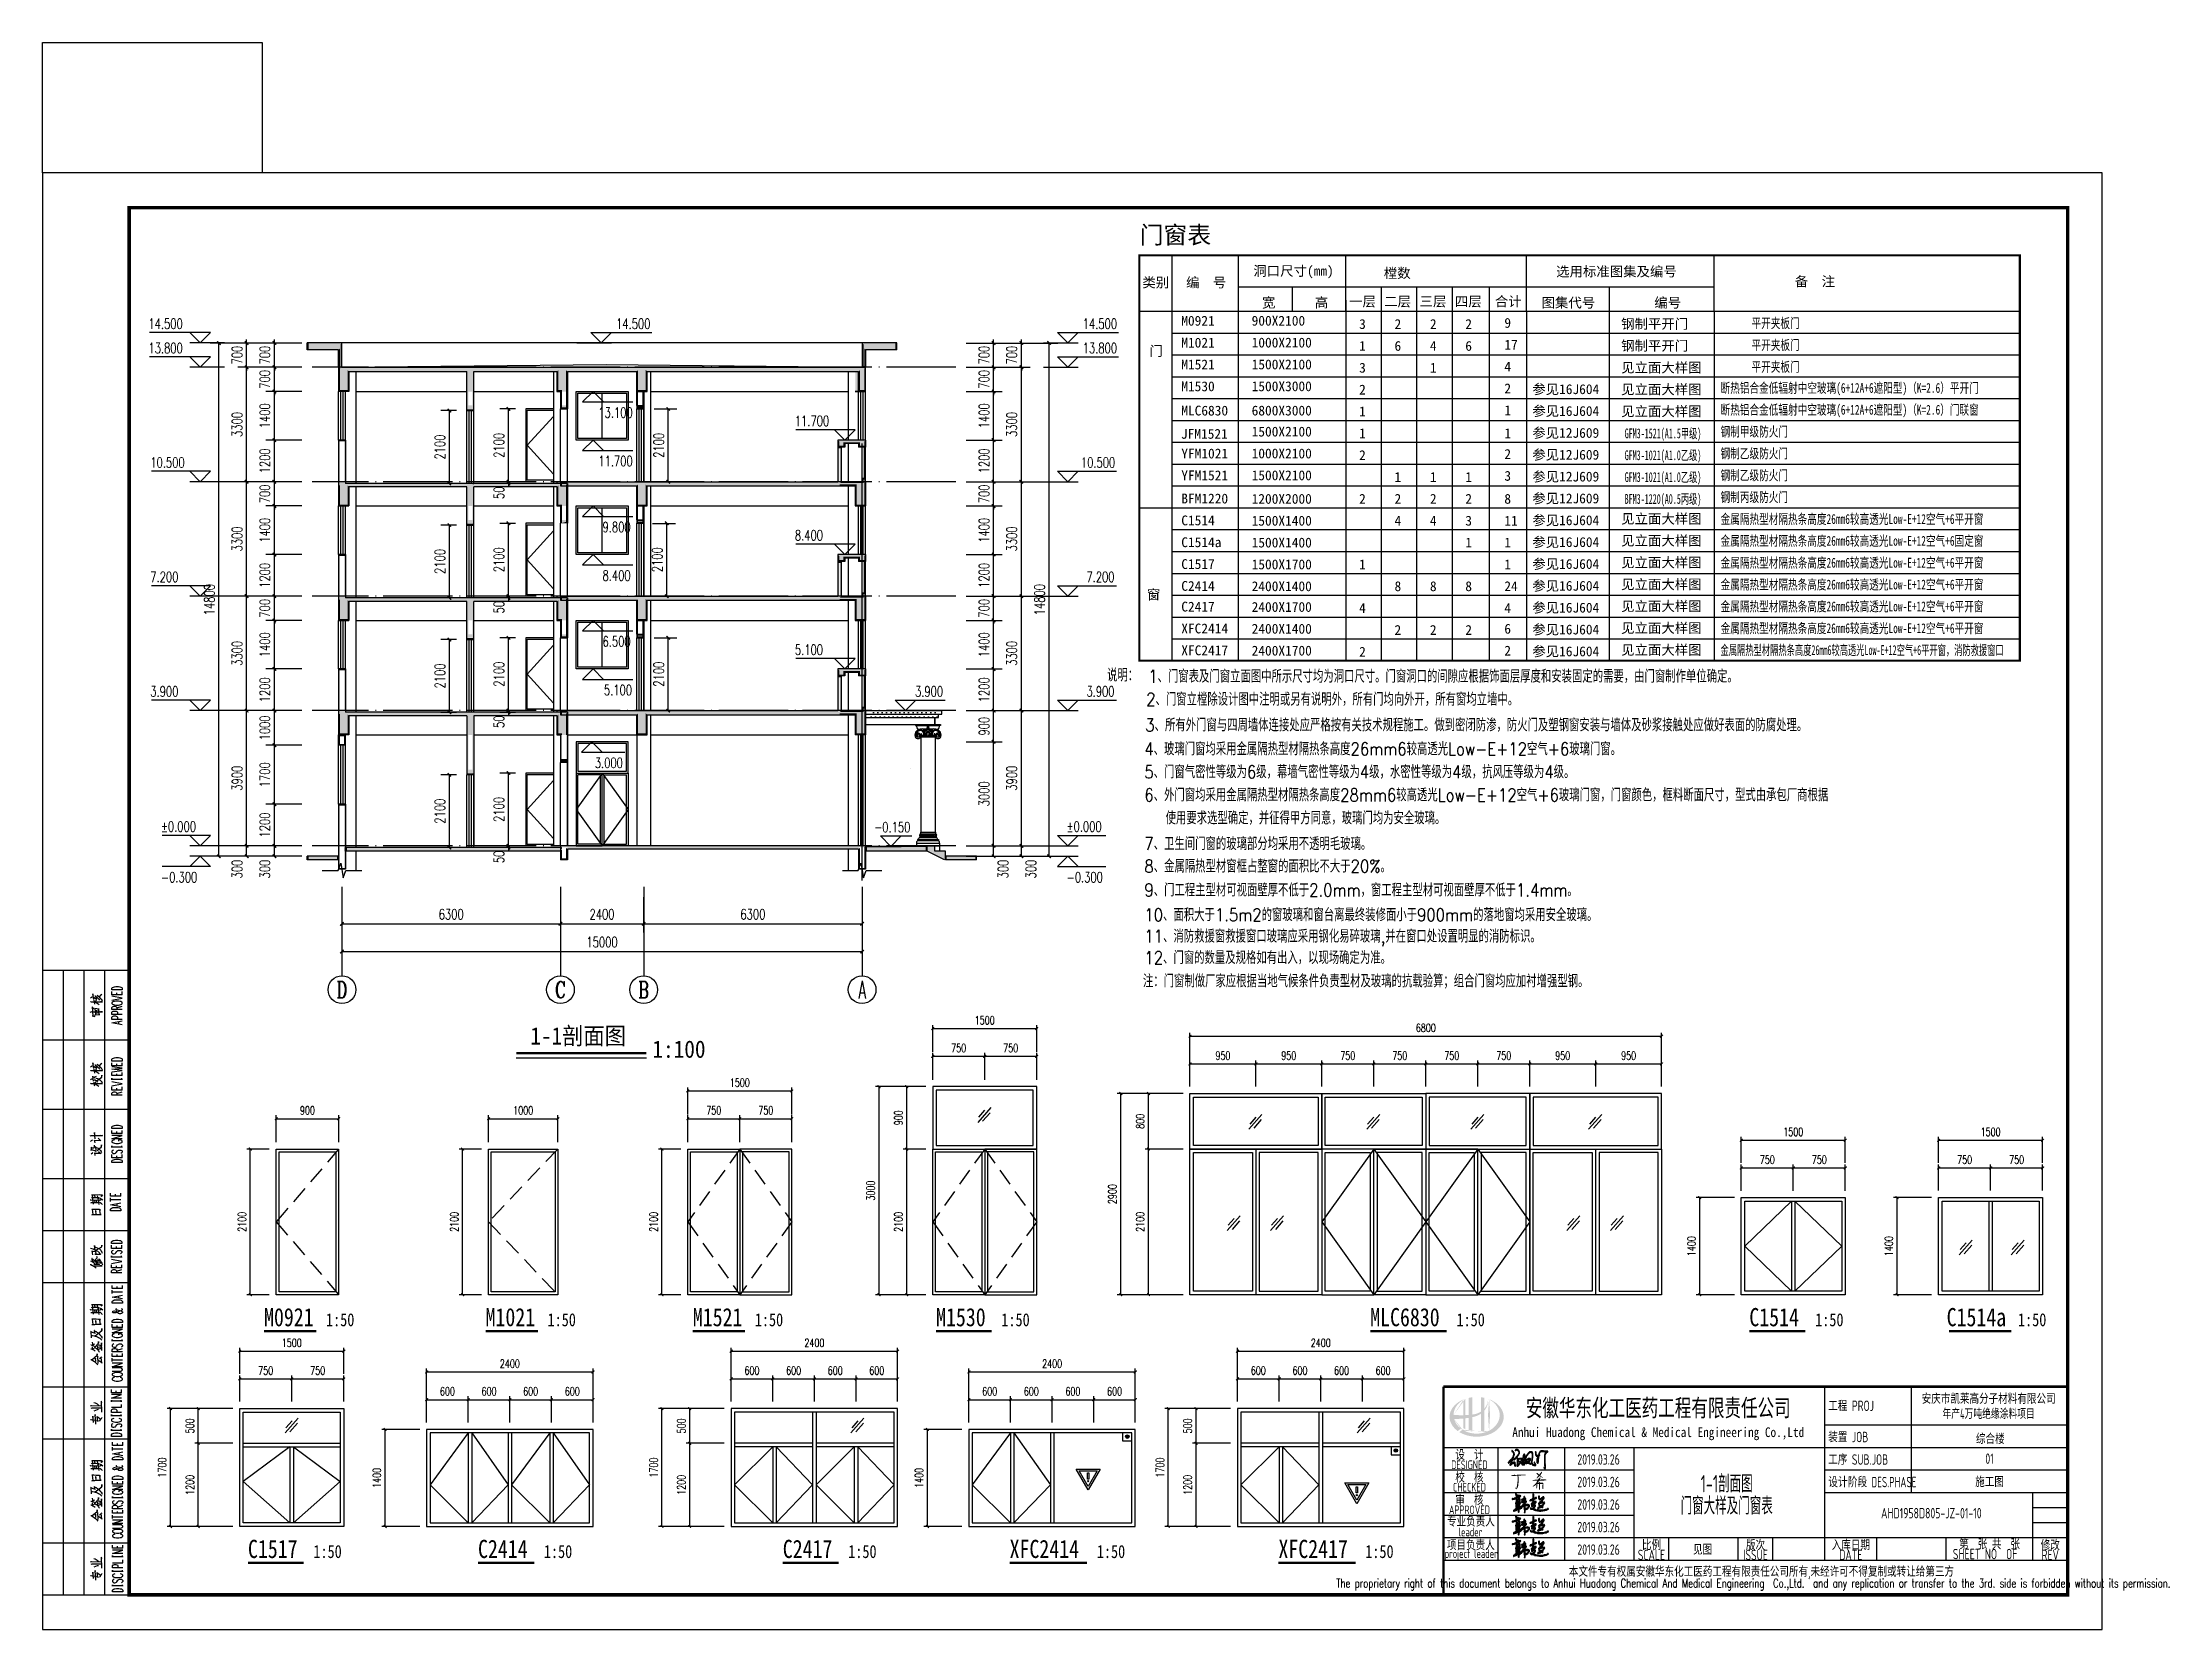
# Model space of a CAD drawing. Extents: x 5904849 to 6011887, y -826029 to -177002.
# Drawn here: x 5904849 to 5966187, y -725651 to -679892 of the extents above; entities that cross this region are included whole.
import ezdxf
from ezdxf.enums import TextEntityAlignment as Align

# ---------------------------------------------------------------- set-up
doc = ezdxf.new("R2010")
doc.units = 0
doc.header["$LTSCALE"] = 1000
doc.header["$MEASUREMENT"] = 0
doc.linetypes.add('( Hidden )', pattern=[0.375, 0.25, -0.125])
doc.linetypes.add('DOTE', pattern=[2.42, 2, -0.2, 0.02, -0.2])
doc.layers.get('0').update_dxf_attribs({"linetype": 'CONTINUOUS'})
doc.layers.get('Defpoints').update_dxf_attribs({"linetype": 'CONTINUOUS'})
for name, color, linetype in [('0chuang', 5, 'CONTINUOUS'), ('AXIS', 3, 'CONTINUOUS'), ('AXIS_TEXT', 7, 'CONTINUOUS'), ('DIM', 7, 'CONTINUOUS'), ('DIM_ELEV', 3, 'CONTINUOUS'), ('DIM_SYMB', 3, 'CONTINUOUS'), ('DOTE', 252, 'CONTINUOUS'), ('HATCH', 8, 'CONTINUOUS'), ('PUB_DIM', 3, 'CONTINUOUS'), ('PUB_HATCH', 8, 'CONTINUOUS'), ('PUB_TEXT', 7, 'CONTINUOUS'), ('PUB_TITLE', 4, 'CONTINUOUS'), ('PUB_WALL', 9, 'CONTINUOUS'), ('S-COLU_DIM', 3, 'CONTINUOUS'), ('WALL', 2, 'CONTINUOUS'), ('WINDOW', 4, 'CONTINUOUS'), ('图名', 15, 'CONTINUOUS'), ('填充', 251, 'CONTINUOUS'), ('外饰面', 213, 'CONTINUOUS'), ('折断', 8, 'CONTINUOUS')]:
    doc.layers.add(name, color=color, linetype=linetype)
doc.styles.add('-宋体', font='', dxfattribs={"width": 0.8})
doc.styles.add('-黑体', font='simhei.ttf', dxfattribs={"width": 0.8})
doc.styles.add('_TCH_AXIS', font='COMPLEX', dxfattribs={"bigfont": 'GBCBIG'})
doc.styles.add('_TCH_DIM', font='SIMPLEX', dxfattribs={"bigfont": 'GBCBIG'})
doc.styles.add('_TCH_DIM_T3', font='SIMPLEX', dxfattribs={"width": 0.705882, "bigfont": 'GBCBIG'})
doc.styles.add('_TCH_LABEL', font='COMPLEX', dxfattribs={"bigfont": 'GBCBIG'})
doc.styles.add('AHD', font='sceie.shx', dxfattribs={"width": 0.7, "bigfont": 'sceic.shx'})
doc.styles.add('COMPLEX', font='COMPLEX')
doc.styles.add('ECEC_TQ', font='txt_l.shx', dxfattribs={"bigfont": 'hztxt_l.shx'})
doc.styles.add('HZ1', font='txt.shx', dxfattribs={"bigfont": 'hzdx.shx'})
doc.styles.add('sceie', font='sceie.shx', dxfattribs={"bigfont": 'sceic.shx'})
doc.styles.add('宋体', font='', dxfattribs={"width": 0.7})
doc.styles.get('-宋体').set_extended_font_data('SimSun')
doc.styles.get('宋体').set_extended_font_data('SimSun')
doc.dimstyles.new('_TCH_ARCH&&100', dxfattribs={"dimtxt": 297.5, "dimasz": 100, "dimexe": 250, "dimexo": 300, "dimgap": 126.25, "dimtad": 1, "dimdec": 0, "dimzin": 0, "dimdsep": 46, "dimtxsty": '_TCH_DIM_T3', "dimblk": 'ARCHTICK', "dimcen": 0.09, "dimclrt": 7, "dimazin": 2, "dimtfac": 1, "dimtdec": 0, "dimtix": 1, "dimtmove": 2, "dimatfit": 3, "dimfxl": 0, "dimtolj": 1, "dimtzin": 0, "dimarcsym": 0})
doc.dimstyles.new('_TCH_ARCH&&50', dxfattribs={"dimtxt": 119, "dimasz": 40, "dimexe": 50, "dimexo": 100, "dimgap": 60.5, "dimtad": 1, "dimdec": 0, "dimzin": 0, "dimdsep": 46, "dimtxsty": '_TCH_DIM_T3', "dimblk": 'ARCHTICK', "dimcen": 0.09, "dimclrt": 7, "dimazin": 2, "dimtfac": 1, "dimtdec": 0, "dimtix": 1, "dimtmove": 2, "dimatfit": 3, "dimfxl": 0, "dimtolj": 1, "dimtzin": 0, "dimarcsym": 0})

msp = doc.modelspace()

# ---------------------------------------------------------------- texts
at = {"color": 4, "style": 'HZ1', "width": 0.85}
for s, p in [('说明：', (5935550, -698318)), ('1、门窗表及门窗立面图中所示尺寸均为洞口尺寸。门窗洞口的间隙应根据饰面层厚度和安装固定的需要，由门窗制作单位确定。', (5936735.9, -698351.7, -11948.3)), ('2、门窗立樘除设计图中注明或另有说明外，所有门均向外开，所有窗均立墙中。', (5936677.9, -699013.9, -11948.3)), ('3、所有外门窗与四周墙体连接处应严格按有关技术规程施工。做到密闭防渗，防火门及塑钢窗安装与墙体及砂浆接触处应做好表面的防腐处理。', (5936650.5, -699756.3)), ('4、玻璃门窗均采用金属隔热型材隔热条高度26mm6较高透光Low-E+12空气+6玻璃门窗。', (5936623.7, -700445.2, -11948.3)), ('5、门窗气密性等级为6级，幕墙气密性等级为4级，水密性等级为4级，抗风压等级为4级。', (5936623.7, -701108.1, -11948.3)), ('6、外门窗均采用金属隔热型材隔热条高度28mm6较高透光Low-E+12空气+6玻璃门窗，门窗颜色，框料断面尺寸，型式由承包厂商根据', (5936623.7, -701772.4, -11948.3)), ('使用要求选型确定，并征得甲方同意，玻璃门均为安全玻璃。', (5937237.2, -702436.7, -11948.3)), ('7、卫生间门窗的玻璃部分均采用不透明毛玻璃。', (5936625.3, -703178.9, 11948.3)), ('8、金属隔热型材窗框占整窗的面积比不大于20%%%。', (5936625.3, -703827.1, 11948.3)), ('9、门工程主型材可视面壁厚不低于2.0mm，窗工程主型材可视面壁厚不低于1.4mm。', (5936625.3, -704515.5, 11948.3)), ('10、面积大于1.5m2的窗玻璃和窗台离最终装修面小于900mm的落地窗均采用安全玻璃。', (5936625.3, -705229.2, 11948.3)), ('11、消防救援窗救援窗口玻璃应采用钢化易碎玻璃,并在窗口处设置明显的消防标识。', (5936625.3, -705846.7, 11948.3)), ('12、门窗的数量及规格如有出入，以现场确定为准。', (5936625.3, -706464.3, 11948.3)), ('注：门窗制做厂家应根据当地气候条件负责型材及玻璃的抗载验算；组合门窗均应加衬增强型钢。', (5936583.6, -707138.2, 11948.3))]:
    msp.add_text(s, height=370, dxfattribs=at).set_placement(p)
for s, height, style, width, p in [('安庆市凯莱高分子材料有限公司', 300, 'sceie', 0.8, (5960973.1, -718981.1)), ('安徽华东化工医药工程有限责任公司', 500, '宋体', 0.7, (5951444.3, -719251.3)), ('年产4万吨绝缘涂料项目', 300, 'sceie', 0.65, (5960973.1, -719416.1)), ('Anhui Huadong Chemical & Medical Engineering Co.,Ltd', 280, '宋体', 0.85, (5951444.3, -720001.3)), ('综合楼', 300, 'sceie', 0.8, (5961020.9, -720137.3)), ('设  计', 300, 'AHD', 0.8, (5945999.4, -720601.3)), ('设  计', 300, 'AHD', 0.8, (5945999.4, -720601.3)), ('2019.03.26', 300, 'AHD', 0.8, (5949724.2, -720747.9)), ('01', 300, 'sceie', 0.8, (5960999.4, -720726.3)), ('DESIGNED', 250, 'AHD', 0.8, (5945999.4, -720901.3)), ('DESIGNED', 250, 'AHD', 0.8, (5945999.4, -720901.3)), ('校  核', 300, 'AHD', 0.8, (5945999.4, -721251.3)), ('校  核', 300, 'AHD', 0.8, (5945999.4, -721251.3)), ('2019.03.26', 300, 'AHD', 0.8, (5949724.2, -721397.9)), ('1-1剖面图', 500, 'AHD', 0.7, (5953418.3, -721422.2)), ('施工图', 300, 'sceie', 0.8, (5960999.4, -721376.3)), ('CHECKED', 250, 'AHD', 0.8, (5945999.4, -721551.3)), ('CHECKED', 250, 'AHD', 0.8, (5945999.4, -721551.3)), ('审  核', 300, 'AHD', 0.8, (5945999.4, -721901.3)), ('审  核', 300, 'AHD', 0.8, (5945999.4, -721901.3)), ('2019.03.26', 300, 'AHD', 0.8, (5949724.2, -722047.9)), ('门窗大样及门窗表', 500, 'AHD', 0.7, (5953418.3, -722060.4)), ('APPROVED', 250, 'AHD', 0.8, (5945999.4, -722201.3)), ('APPROVED', 250, 'AHD', 0.8, (5945999.4, -722201.3)), ('专业负责人', 300, 'AHD', 0.8, (5946042.3, -722521.3)), ('2019.03.26', 300, 'AHD', 0.8, (5949724.2, -722697.9)), ('项目负责人', 300, 'AHD', 0.8, (5946039.4, -723201.3)), ('leader', 250, 'AHD', 0.8, (5946029.4, -722841.3)), ('比例', 300, 'sceie', 0.8, (5951249.4, -723201.3)), ('版次', 300, 'sceie', 0.8, (5954249.4, -723201.3)), ('入库日期', 300, 'sceie', 0.8, (5956999.4, -723201.3)), ('第  张 共  张', 300, 'sceie', 0.8, (5960999.4, -723176.3)), ('修改', 300, 'sceie', 0.8, (5962749.4, -723201.3)), ('project leader', 250, 'AHD', 0.8, (5946049.4, -723501.3)), ('2019.03.26', 300, 'AHD', 0.8, (5949724.2, -723347.9)), ('SCALE', 300, 'sceie', 0.8, (5951249.4, -723501.3)), ('见图', 300, 'sceie', 0.8, (5952725.3, -723338.2)), ('ISSUE', 300, 'sceie', 0.8, (5954249.4, -723501.3)), ('DATE', 300, 'sceie', 0.8, (5956999.4, -723501.3)), ('SHEET NO  OF  ', 300, 'sceie', 0.8, (5960999.4, -723476.3)), ('REV', 300, 'sceie', 0.8, (5962749.4, -723501.3)), ('The proprietary right of this document belongs to Anhui Huadong Chemical And Medical Engineering  Co.,Ltd.  and any replication or transfer to the 3rd. side is forbidden without its permission. ', 250, 'ECEC_TQ', 0.72, (5954249.4, -724351.3)), ('本文件专有权属安徽华东化工医药工程有限责任公司所有,未经许可不得复制或转让给第三方', 300, 'sceie', 0.8, (5954420.5, -724000.2))]:
    msp.add_text(s, height=height, dxfattribs=dict(style=style, width=width)).set_placement(p, align=Align.MIDDLE)
at = {"style": 'sceie'}
for s, width, p in [('工程 PROJ', 0.8, (5956346.2, -719351.3)), ('装置 JOB', 0.8, (5956346.2, -720251.3)), ('工序 SUB.JOB', 0.8, (5956346.2, -720901.3)), ('设计阶段 DES.PHASE', 0.75, (5956346.2, -721551.3))]:
    msp.add_text(s, height=300, dxfattribs=dict(at, width=width)).set_placement(p)
at = {"style": 'sceie', "width": 0.8}
msp.add_attdef('AHD1958D805-JZ-01-10', text='200320-02-040', height=300, dxfattribs=at).set_placement((5959320.1, -722297.5), align=Align.MIDDLE)
at = {"layer": 'PUB_TEXT', "linetype": 'Continuous', "style": '-宋体'}
for s, height, p in [('门窗表', 504, (5936488.2, -685691.3)), ('洞口尺寸(mm)', 283.5, (5939767.4, -686618)), ('樘数', 283.5, (5943528.6, -686681.4)), ('选用标准图集及编号', 283.5, (5948499.1, -686636)), ('类别', 283.5, (5936566.3, -686952.6)), ('编  号', 283.5, (5937828.9, -686952.6)), ('备  注', 283.5, (5955383.5, -686922.5)), ('宽', 283.5, (5940018.5, -687533.1)), ('高', 283.5, (5941541.4, -687533.1)), ('一层', 283.5, (5942528.5, -687500)), ('二层', 283.5, (5943540.5, -687500)), ('三层', 283.5, (5944561.1, -687500)), ('四层', 283.5, (5945581.7, -687500)), ('合计', 283.5, (5946732.1, -687500)), ('图集代号', 283.5, (5948079.1, -687535.4)), ('编号', 283.5, (5951329.6, -687535.4)), ('3', 283.5, (5942817.9, -688151.1)), ('2', 283.5, (5943838.9, -688151.1)), ('2', 283.5, (5944859.5, -688151.1)), ('2', 283.5, (5945880.1, -688151.1)), ('9', 283.5, (5947006.8, -688117.6)), ('门', 283.5, (5936768.8, -688928.2)), ('1', 283.5, (5942817.9, -688781.1)), ('6', 283.5, (5943838.9, -688781.1)), ('4', 283.5, (5944859.5, -688781.1)), ('6', 283.5, (5945880.1, -688781.1)), ('17', 283.5, (5947006.8, -688747.6)), ('3', 283.5, (5942817.9, -689411.1)), ('1', 283.5, (5944859.5, -689411.1)), ('4', 283.5, (5947006.8, -689377.6)), ('2', 283.5, (5942817.9, -690041.1)), ('2', 283.5, (5947006.8, -690007.6)), ('1', 283.5, (5942817.9, -690671.1)), ('1', 283.5, (5947006.8, -690637.6)), ('1', 283.5, (5942817.9, -691301.1)), ('1', 283.5, (5947006.8, -691301.1)), ('2', 283.5, (5942817.9, -691931.1)), ('2', 283.5, (5947006.8, -691897.6)), ('1', 283.5, (5943838.9, -692561.1)), ('1', 283.5, (5944859.5, -692561.1)), ('1', 283.5, (5945880.1, -692561.1)), ('3', 283.5, (5947006.8, -692527.6)), ('2', 283.5, (5942817.9, -693191.1)), ('2', 283.5, (5943838.9, -693191.1)), ('2', 283.5, (5944859.5, -693191.1)), ('2', 283.5, (5945880.1, -693191.1)), ('8', 283.5, (5947005.4, -693191.1)), ('4', 283.5, (5943838.9, -693821.1)), ('4', 283.5, (5944859.5, -693821.1)), ('3', 283.5, (5945880.1, -693821.1)), ('11', 283.5, (5947005.4, -693821.1)), ('1', 283.5, (5945880.1, -694451.1)), ('1', 283.5, (5947005.4, -694451.1)), ('1', 283.5, (5942817.9, -695081.1)), ('1', 283.5, (5947005.4, -695081.1)), ('8', 283.5, (5943838.9, -695711.1)), ('8', 283.5, (5944859.5, -695711.1)), ('8', 283.5, (5945880.1, -695711.1)), ('24', 283.5, (5947005.4, -695711.1)), ('窗', 283.5, (5936696.5, -695951.4)), ('4', 283.5, (5942817.9, -696341.1)), ('4', 283.5, (5947005.4, -696341.1)), ('2', 283.5, (5943838.9, -696971.1)), ('2', 283.5, (5944859.5, -696971.1)), ('2', 283.5, (5945880.1, -696971.1)), ('6', 283.5, (5947005.4, -696937.6)), ('2', 283.5, (5942817.9, -697601.1)), ('2', 283.5, (5947005.4, -697567.6))]:
    msp.add_text(s, height=height, dxfattribs=at).set_placement(p)
at = {"layer": 'PUB_TEXT', "width": 0.705882}
for s, style, p in [('14.500', '_TCH_DIM', (5907904.3, -688150.6)), ('14.500', '_TCH_DIM', (5921391.3, -688150.6)), ('14.500', '_TCH_DIM', (5934847.8, -688150.6)), ('13.800', '_TCH_DIM', (5907904.3, -688850.6)), ('13.800', '_TCH_DIM', (5934847.8, -688850.6)), ('13.100', '_TCH_DIM', (5920878.7, -690710.6)), ('11.700', '_TCH_DIM', (5926546, -690950.6)), ('10.500', '_TCH_DIM', (5907957.9, -692150.6)), ('11.700', '_TCH_DIM', (5920878.7, -692110.6)), ('10.500', '_TCH_DIM', (5934794.2, -692150.6)), ('9.800', '_TCH_DIM', (5920998.7, -694010.6)), ('8.400', '_TCH_DIM', (5926546, -694250.6)), ('7.200', '_TCH_DIM', (5907957.9, -695450.6)), ('8.400', '_TCH_DIM', (5920998.7, -695410.6)), ('7.200', '_TCH_DIM', (5934954.2, -695450.6)), ('6.500', '_TCH_DIM', (5920998.7, -697310.6)), ('5.100', '_TCH_DIM', (5926546, -697550.6)), ('3.900', '_TCH_DIM', (5907957.9, -698750.6)), ('5.100', '_TCH_DIM', (5921038.7, -698710.6)), ('3.900', '_TCH_DIM', (5930011.2, -698750.6)), ('3.900', '_TCH_DIM', (5934954.2, -698750.6)), ('3.000', '_TCH_DIM', (5920775.9, -700810.6)), ('%%P0.000', '_TCH_DIM', (5908267.2, -702650.6)), ('-0.150', '_TCH_LABEL', (5928832, -702665.6)), ('%%P0.000', '_TCH_DIM', (5934384.8, -702650.6)), ('-0.300', '_TCH_DIM', (5908267.2, -704110.6)), ('-0.300', '_TCH_DIM', (5934384.8, -704110.6))]:
    msp.add_text(s, height=297.5, dxfattribs=dict(at, style=style)).set_placement(p)
at = {"layer": 'PUB_TEXT', "color": 4, "linetype": 'Continuous', "style": '-宋体'}
for s, p in [('M0921', (5937689.4, -688056.4)), ('900X2100', (5939718.4, -688055.2)), ('M1021', (5937689.4, -688686.4)), ('1000X2100', (5939718.4, -688685.2)), ('M1521', (5937689.4, -689316.4)), ('1500X2100', (5939718.4, -689315.2)), ('M1530', (5937689.4, -689946.4)), ('1500X3000', (5939718.4, -689945.2)), ('MLC6830', (5937689.4, -690646.3)), ('6800X3000', (5939718.4, -690645.1)), ('JFM1521', (5937679.9, -691316.7)), ('1500X2100', (5939718.4, -691251.7)), ('YFM1021', (5937689.4, -691883.9)), ('1000X2100', (5939718.4, -691882.7)), ('YFM1521', (5937689.4, -692513.9)), ('1500X2100', (5939718.4, -692512.7)), ('BFM1220', (5937689.4, -693182.8)), ('1200X2000', (5939718.4, -693191.4)), ('C1514', (5937689.4, -693812.8)), ('1500X1400', (5939718.4, -693821.4)), ('C1514a', (5937689.4, -694442.8)), ('1500X1400', (5939718.4, -694451.4)), ('C1517', (5937689.4, -695072.8)), ('1500X1700', (5939718.4, -695081.4)), ('C2414', (5937689.4, -695702.8)), ('2400X1400', (5939718.4, -695711.4)), ('C2417', (5937689.4, -696299.2)), ('2400X1700', (5939718.4, -696307.8)), ('XFC2414', (5937689.4, -696929.2)), ('2400X1400', (5939718.4, -696937.8)), ('XFC2417', (5937689.4, -697559.2)), ('2400X1700', (5939718.4, -697567.8))]:
    msp.add_text(s, height=283.5, dxfattribs=at).set_placement(p)
at = {"layer": 'PUB_TEXT', "color": 6, "linetype": 'Continuous', "style": '-宋体'}
for s, p in [('钢制平开门', (5950374.8, -688145.3)), ('钢制平开门', (5950374.8, -688775.3)), ('见立面大样图', (5950374.8, -689405.3)), ('参见16J604', (5947812.3, -690029)), ('见立面大样图', (5950374.8, -690035.3)), ('参见16J604', (5947812.3, -690659)), ('见立面大样图', (5950374.8, -690665.3)), ('参见12J609', (5947812.3, -691289)), ('参见12J609', (5947812.3, -691919)), ('参见12J609', (5947812.3, -692549)), ('参见12J609', (5947812.3, -693179)), ('参见16J604', (5947812.3, -693809)), ('见立面大样图', (5950374.8, -693765.7)), ('参见16J604', (5947812.3, -694439)), ('见立面大样图', (5950374.8, -694395.7)), ('参见16J604', (5947812.3, -695069)), ('见立面大样图', (5950374.8, -695025.7)), ('参见16J604', (5947812.3, -695699)), ('见立面大样图', (5950374.8, -695655.7)), ('参见16J604', (5947812.3, -696329)), ('见立面大样图', (5950374.8, -696285.7)), ('参见16J604', (5947812.3, -696959)), ('见立面大样图', (5950374.8, -696915.7)), ('参见16J604', (5947812.3, -697589)), ('见立面大样图', (5950374.8, -697545.7))]:
    msp.add_text(s, height=283.5, dxfattribs=at).set_placement(p)
for s, width, p in [('平开夹板门', 0.7, (5954133.4, -688124.9)), ('平开夹板门', 0.7, (5954133.4, -688754.9)), ('平开夹板门', 0.7, (5954133.4, -689384.9)), ('断热铝合金低辐射中空玻璃(6+12A+6遮阳型)（K=2.6）平开门', 0.7, (5953241.6, -689992.2)), ('断热铝合金低辐射中空玻璃(6+12A+6遮阳型)（K=2.6）门联窗', 0.7, (5953241.6, -690622.2)), ('GFM3-1521(A1.5甲级)', 0.6, (5950475.2, -691304.1)), ('钢制甲级防火门', 0.7, (5953241.6, -691252.2)), ('GFM3-1021(A1.0乙级)', 0.6, (5950475.2, -691934.1)), ('钢制乙级防火门', 0.7, (5953241.6, -691882.2)), ('GFM3-1021(A1.0乙级)', 0.6, (5950475.2, -692564.1)), ('钢制乙级防火门', 0.7, (5953241.6, -692512.2)), ('BFM3-1220(A0.5丙级)', 0.6, (5950475.2, -693194.1)), ('钢制丙级防火门', 0.7, (5953241.6, -693142.2)), ('金属隔热型材隔热条高度26mm6较高透光Low-E+12空气+6平开窗', 0.7, (5953241.6, -693772.2)), ('金属隔热型材隔热条高度26mm6较高透光Low-E+12空气+6固定窗', 0.7, (5953241.6, -694402.2)), ('金属隔热型材隔热条高度26mm6较高透光Low-E+12空气+6平开窗', 0.7, (5953241.6, -695032.2)), ('金属隔热型材隔热条高度26mm6较高透光Low-E+12空气+6平开窗', 0.7, (5953241.6, -695662.2)), ('金属隔热型材隔热条高度26mm6较高透光Low-E+12空气+6平开窗', 0.7, (5953241.6, -696292.2)), ('金属隔热型材隔热条高度26mm6较高透光Low-E+12空气+6平开窗', 0.7, (5953241.6, -696922.2)), ('金属隔热型材隔热条高度26mm6较高透光Low-E+12空气+6平开窗，消防救援窗口', 0.6, (5953241.6, -697552.2))]:
    msp.add_text(s, height=283.5, dxfattribs=dict(at, width=width)).set_placement(p)
at = {"layer": '图名', "style": '宋体', "width": 0.9}
for s, p in [('1-1剖面图', (5918915.4, -708784.9)), ('1:100', (5922438.6, -709167.3))]:
    msp.add_text(s, height=500, dxfattribs=at).set_placement(p)

# ---------------------------------------------------------------- blocks, each defined once
blk = doc.blocks.new('_ArchTick')
at = {"color": 0, "linetype": 'ByBlock', "const_width": 0.4}
blk.add_lwpolyline([(-0.5, -0.5), (0.5, 0.5)], dxfattribs=at)
blk = doc.blocks.new('*D594')
at = {"layer": 'Defpoints', "color": 0}
for p in [(5918286, -703056), (5918788, -703056), (5918788, -703106)]:
    blk.add_point(p, dxfattribs=at)
at = {"layer": 'PUB_DIM', "color": 0, "lineweight": -2}
for p, q in [((5918488, -703056), (5918036, -703056)), ((5918488, -703106), (5918036, -703106)), ((5918286, -703056), (5918286, -702956)), ((5918286, -703106), (5918286, -703056)), ((5918286, -703106), (5918286, -703206))]:
    blk.add_line(p, q, dxfattribs=at)
at = {"layer": 'PUB_DIM', "color": 0, "lineweight": -2, "xscale": 100, "yscale": 100, "zscale": 100}
for p, rotation in [((5918286, -703056), 270), ((5918286, -703106), 90)]:
    blk.add_blockref('_ArchTick', p, dxfattribs=dict(at, rotation=rotation))
at = {"layer": 'PUB_DIM', "color": 7, "insert": (5918011, -703376), "char_height": 297.5, "attachment_point": 5, "rotation": 90, "style": '_TCH_DIM_T3'}
blk.add_mtext('\\A1;50', dxfattribs=at)
blk = doc.blocks.new('*D595')
at = {"layer": 'Defpoints', "color": 0}
for p in [(5918286, -700956), (5918788, -700956), (5918788, -703056)]:
    blk.add_point(p, dxfattribs=at)
at = {"layer": 'PUB_DIM', "color": 0, "lineweight": -2}
for p, q in [((5918488, -700956), (5918036, -700956)), ((5918286, -703056), (5918286, -700956)), ((5918488, -703056), (5918036, -703056))]:
    blk.add_line(p, q, dxfattribs=at)
at = {"layer": 'PUB_DIM', "color": 0, "lineweight": -2, "xscale": 100, "yscale": 100, "zscale": 100}
for p, rotation in [((5918286, -700956), 90), ((5918286, -703056), 270)]:
    blk.add_blockref('_ArchTick', p, dxfattribs=dict(at, rotation=rotation))
at = {"layer": 'PUB_DIM', "color": 7, "insert": (5918011, -702006), "char_height": 297.5, "attachment_point": 5, "rotation": 90, "style": '_TCH_DIM_T3'}
blk.add_mtext('\\A1;2100', dxfattribs=at)
blk = doc.blocks.new('*D596')
at = {"layer": 'Defpoints', "color": 0}
for p in [(5916583, -701006), (5917085, -701006), (5917085, -703106)]:
    blk.add_point(p, dxfattribs=at)
at = {"layer": 'PUB_DIM', "color": 0, "lineweight": -2}
for p, q in [((5916785, -701006), (5916333, -701006)), ((5916583, -703106), (5916583, -701006)), ((5916785, -703106), (5916333, -703106))]:
    blk.add_line(p, q, dxfattribs=at)
at = {"layer": 'PUB_DIM', "color": 0, "lineweight": -2, "xscale": 100, "yscale": 100, "zscale": 100}
for p, rotation in [((5916583, -701006), 90), ((5916583, -703106), 270)]:
    blk.add_blockref('_ArchTick', p, dxfattribs=dict(at, rotation=rotation))
at = {"layer": 'PUB_DIM', "color": 7, "insert": (5916308, -702056), "char_height": 297.5, "attachment_point": 5, "rotation": 90, "style": '_TCH_DIM_T3'}
blk.add_mtext('\\A1;2100', dxfattribs=at)
blk = doc.blocks.new('*D597')
at = {"layer": 'Defpoints', "color": 0}
for p in [(5918286, -699156), (5918788, -699156), (5918788, -699206)]:
    blk.add_point(p, dxfattribs=at)
at = {"layer": 'PUB_DIM', "color": 0, "lineweight": -2}
for p, q in [((5918488, -699156), (5918036, -699156)), ((5918488, -699206), (5918036, -699206)), ((5918286, -699156), (5918286, -699056)), ((5918286, -699206), (5918286, -699156)), ((5918286, -699206), (5918286, -699306))]:
    blk.add_line(p, q, dxfattribs=at)
at = {"layer": 'PUB_DIM', "color": 0, "lineweight": -2, "xscale": 100, "yscale": 100, "zscale": 100}
for p, rotation in [((5918286, -699156), 270), ((5918286, -699206), 90)]:
    blk.add_blockref('_ArchTick', p, dxfattribs=dict(at, rotation=rotation))
at = {"layer": 'PUB_DIM', "color": 7, "insert": (5918011, -699476), "char_height": 297.5, "attachment_point": 5, "rotation": 90, "style": '_TCH_DIM_T3'}
blk.add_mtext('\\A1;50', dxfattribs=at)
blk = doc.blocks.new('*D598')
at = {"layer": 'Defpoints', "color": 0}
for p in [(5918286, -697056), (5918788, -697056), (5918788, -699156)]:
    blk.add_point(p, dxfattribs=at)
at = {"layer": 'PUB_DIM', "color": 0, "lineweight": -2}
for p, q in [((5918488, -697056), (5918036, -697056)), ((5918286, -699156), (5918286, -697056)), ((5918488, -699156), (5918036, -699156))]:
    blk.add_line(p, q, dxfattribs=at)
at = {"layer": 'PUB_DIM', "color": 0, "lineweight": -2, "xscale": 100, "yscale": 100, "zscale": 100}
for p, rotation in [((5918286, -697056), 90), ((5918286, -699156), 270)]:
    blk.add_blockref('_ArchTick', p, dxfattribs=dict(at, rotation=rotation))
at = {"layer": 'PUB_DIM', "color": 7, "insert": (5918011, -698106), "char_height": 297.5, "attachment_point": 5, "rotation": 90, "style": '_TCH_DIM_T3'}
blk.add_mtext('\\A1;2100', dxfattribs=at)
blk = doc.blocks.new('*D599')
at = {"layer": 'Defpoints', "color": 0}
for p in [(5918286, -695856), (5918788, -695856), (5918788, -695906)]:
    blk.add_point(p, dxfattribs=at)
at = {"layer": 'PUB_DIM', "color": 0, "lineweight": -2}
for p, q in [((5918488, -695856), (5918036, -695856)), ((5918488, -695906), (5918036, -695906)), ((5918286, -695856), (5918286, -695756)), ((5918286, -695906), (5918286, -695856)), ((5918286, -695906), (5918286, -696006))]:
    blk.add_line(p, q, dxfattribs=at)
at = {"layer": 'PUB_DIM', "color": 0, "lineweight": -2, "xscale": 100, "yscale": 100, "zscale": 100}
for p, rotation in [((5918286, -695856), 270), ((5918286, -695906), 90)]:
    blk.add_blockref('_ArchTick', p, dxfattribs=dict(at, rotation=rotation))
at = {"layer": 'PUB_DIM', "color": 7, "insert": (5918011, -696176), "char_height": 297.5, "attachment_point": 5, "rotation": 90, "style": '_TCH_DIM_T3'}
blk.add_mtext('\\A1;50', dxfattribs=at)
blk = doc.blocks.new('*D600')
at = {"layer": 'Defpoints', "color": 0}
for p in [(5918286, -693756), (5918788, -693756), (5918788, -695856)]:
    blk.add_point(p, dxfattribs=at)
at = {"layer": 'PUB_DIM', "color": 0, "lineweight": -2}
for p, q in [((5918488, -693756), (5918036, -693756)), ((5918286, -695856), (5918286, -693756)), ((5918488, -695856), (5918036, -695856))]:
    blk.add_line(p, q, dxfattribs=at)
at = {"layer": 'PUB_DIM', "color": 0, "lineweight": -2, "xscale": 100, "yscale": 100, "zscale": 100}
for p, rotation in [((5918286, -693756), 90), ((5918286, -695856), 270)]:
    blk.add_blockref('_ArchTick', p, dxfattribs=dict(at, rotation=rotation))
at = {"layer": 'PUB_DIM', "color": 7, "insert": (5918011, -694806), "char_height": 297.5, "attachment_point": 5, "rotation": 90, "style": '_TCH_DIM_T3'}
blk.add_mtext('\\A1;2100', dxfattribs=at)
blk = doc.blocks.new('*D601')
at = {"layer": 'Defpoints', "color": 0}
for p in [(5918286, -692556), (5918788, -692556), (5918788, -692606)]:
    blk.add_point(p, dxfattribs=at)
at = {"layer": 'PUB_DIM', "color": 0, "lineweight": -2}
for p, q in [((5918286, -692556), (5918286, -692456)), ((5918488, -692556), (5918036, -692556)), ((5918488, -692606), (5918036, -692606)), ((5918286, -692606), (5918286, -692556)), ((5918286, -692606), (5918286, -692706))]:
    blk.add_line(p, q, dxfattribs=at)
at = {"layer": 'PUB_DIM', "color": 0, "lineweight": -2, "xscale": 100, "yscale": 100, "zscale": 100}
for p, rotation in [((5918286, -692556), 270), ((5918286, -692606), 90)]:
    blk.add_blockref('_ArchTick', p, dxfattribs=dict(at, rotation=rotation))
at = {"layer": 'PUB_DIM', "color": 7, "insert": (5918011, -692876), "char_height": 297.5, "attachment_point": 5, "rotation": 90, "style": '_TCH_DIM_T3'}
blk.add_mtext('\\A1;50', dxfattribs=at)
blk = doc.blocks.new('*D602')
at = {"layer": 'Defpoints', "color": 0}
for p in [(5918286, -690456), (5918788, -690456), (5918788, -692556)]:
    blk.add_point(p, dxfattribs=at)
at = {"layer": 'PUB_DIM', "color": 0, "lineweight": -2}
for p, q in [((5918488, -690456), (5918036, -690456)), ((5918286, -692556), (5918286, -690456)), ((5918488, -692556), (5918036, -692556))]:
    blk.add_line(p, q, dxfattribs=at)
at = {"layer": 'PUB_DIM', "color": 0, "lineweight": -2, "xscale": 100, "yscale": 100, "zscale": 100}
for p, rotation in [((5918286, -690456), 90), ((5918286, -692556), 270)]:
    blk.add_blockref('_ArchTick', p, dxfattribs=dict(at, rotation=rotation))
at = {"layer": 'PUB_DIM', "color": 7, "insert": (5918011, -691506), "char_height": 297.5, "attachment_point": 5, "rotation": 90, "style": '_TCH_DIM_T3'}
blk.add_mtext('\\A1;2100', dxfattribs=at)
blk = doc.blocks.new('*D603')
at = {"layer": 'Defpoints', "color": 0}
for p in [(5922185, -697056), (5922894, -697056), (5922185, -699156)]:
    blk.add_point(p, dxfattribs=at)
at = {"layer": 'PUB_DIM', "color": 0, "lineweight": -2}
for p, q in [((5922485, -697056), (5923144, -697056)), ((5922894, -699156), (5922894, -697056)), ((5922485, -699156), (5923144, -699156))]:
    blk.add_line(p, q, dxfattribs=at)
at = {"layer": 'PUB_DIM', "color": 0, "lineweight": -2, "xscale": 100, "yscale": 100, "zscale": 100}
for p, rotation in [((5922894, -697056), 90), ((5922894, -699156), 270)]:
    blk.add_blockref('_ArchTick', p, dxfattribs=dict(at, rotation=rotation))
at = {"layer": 'PUB_DIM', "color": 7, "insert": (5922619, -698106), "char_height": 297.5, "attachment_point": 5, "rotation": 90, "style": '_TCH_DIM_T3'}
blk.add_mtext('\\A1;2100', dxfattribs=at)
blk = doc.blocks.new('*D604')
at = {"layer": 'Defpoints', "color": 0}
for p in [(5922144, -693756), (5922852, -693756), (5922144, -695856)]:
    blk.add_point(p, dxfattribs=at)
at = {"layer": 'PUB_DIM', "color": 0, "lineweight": -2}
for p, q in [((5922444, -693756), (5923102, -693756)), ((5922852, -695856), (5922852, -693756)), ((5922444, -695856), (5923102, -695856))]:
    blk.add_line(p, q, dxfattribs=at)
at = {"layer": 'PUB_DIM', "color": 0, "lineweight": -2, "xscale": 100, "yscale": 100, "zscale": 100}
for p, rotation in [((5922852, -693756), 90), ((5922852, -695856), 270)]:
    blk.add_blockref('_ArchTick', p, dxfattribs=dict(at, rotation=rotation))
at = {"layer": 'PUB_DIM', "color": 7, "insert": (5922577, -694806), "char_height": 297.5, "attachment_point": 5, "rotation": 90, "style": '_TCH_DIM_T3'}
blk.add_mtext('\\A1;2100', dxfattribs=at)
blk = doc.blocks.new('*D605')
at = {"layer": 'Defpoints', "color": 0}
for p in [(5922185, -690456), (5922894, -690456), (5922185, -692556)]:
    blk.add_point(p, dxfattribs=at)
at = {"layer": 'PUB_DIM', "color": 0, "lineweight": -2}
for p, q in [((5922485, -690456), (5923144, -690456)), ((5922894, -692556), (5922894, -690456)), ((5922485, -692556), (5923144, -692556))]:
    blk.add_line(p, q, dxfattribs=at)
at = {"layer": 'PUB_DIM', "color": 0, "lineweight": -2, "xscale": 100, "yscale": 100, "zscale": 100}
for p, rotation in [((5922894, -690456), 90), ((5922894, -692556), 270)]:
    blk.add_blockref('_ArchTick', p, dxfattribs=dict(at, rotation=rotation))
at = {"layer": 'PUB_DIM', "color": 7, "insert": (5922619, -691506), "char_height": 297.5, "attachment_point": 5, "rotation": 90, "style": '_TCH_DIM_T3'}
blk.add_mtext('\\A1;2100', dxfattribs=at)
blk = doc.blocks.new('*D606')
at = {"layer": 'Defpoints', "color": 0}
for p in [(5916583, -697106), (5917085, -697106), (5917085, -699206)]:
    blk.add_point(p, dxfattribs=at)
at = {"layer": 'PUB_DIM', "color": 0, "lineweight": -2}
for p, q in [((5916785, -697106), (5916333, -697106)), ((5916583, -699206), (5916583, -697106)), ((5916785, -699206), (5916333, -699206))]:
    blk.add_line(p, q, dxfattribs=at)
at = {"layer": 'PUB_DIM', "color": 0, "lineweight": -2, "xscale": 100, "yscale": 100, "zscale": 100}
for p, rotation in [((5916583, -697106), 90), ((5916583, -699206), 270)]:
    blk.add_blockref('_ArchTick', p, dxfattribs=dict(at, rotation=rotation))
at = {"layer": 'PUB_DIM', "color": 7, "insert": (5916308, -698156), "char_height": 297.5, "attachment_point": 5, "rotation": 90, "style": '_TCH_DIM_T3'}
blk.add_mtext('\\A1;2100', dxfattribs=at)
blk = doc.blocks.new('*D607')
at = {"layer": 'Defpoints', "color": 0}
for p in [(5916583, -693806), (5917085, -693806), (5917085, -695906)]:
    blk.add_point(p, dxfattribs=at)
at = {"layer": 'PUB_DIM', "color": 0, "lineweight": -2}
for p, q in [((5916785, -693806), (5916333, -693806)), ((5916583, -695906), (5916583, -693806)), ((5916785, -695906), (5916333, -695906))]:
    blk.add_line(p, q, dxfattribs=at)
at = {"layer": 'PUB_DIM', "color": 0, "lineweight": -2, "xscale": 100, "yscale": 100, "zscale": 100}
for p, rotation in [((5916583, -693806), 90), ((5916583, -695906), 270)]:
    blk.add_blockref('_ArchTick', p, dxfattribs=dict(at, rotation=rotation))
at = {"layer": 'PUB_DIM', "color": 7, "insert": (5916308, -694856), "char_height": 297.5, "attachment_point": 5, "rotation": 90, "style": '_TCH_DIM_T3'}
blk.add_mtext('\\A1;2100', dxfattribs=at)
blk = doc.blocks.new('*D608')
at = {"layer": 'Defpoints', "color": 0}
for p in [(5916583, -690506), (5917085, -690506), (5917085, -692606)]:
    blk.add_point(p, dxfattribs=at)
at = {"layer": 'PUB_DIM', "color": 0, "lineweight": -2}
for p, q in [((5916785, -690506), (5916333, -690506)), ((5916583, -692606), (5916583, -690506)), ((5916785, -692606), (5916333, -692606))]:
    blk.add_line(p, q, dxfattribs=at)
at = {"layer": 'PUB_DIM', "color": 0, "lineweight": -2, "xscale": 100, "yscale": 100, "zscale": 100}
for p, rotation in [((5916583, -690506), 90), ((5916583, -692606), 270)]:
    blk.add_blockref('_ArchTick', p, dxfattribs=dict(at, rotation=rotation))
at = {"layer": 'PUB_DIM', "color": 7, "insert": (5916308, -691556), "char_height": 297.5, "attachment_point": 5, "rotation": 90, "style": '_TCH_DIM_T3'}
blk.add_mtext('\\A1;2100', dxfattribs=at)
blk = doc.blocks.new('*D621')
at = {"layer": 'Defpoints', "color": 0}
for p in [(5931189, -688556), (5932277, -688556), (5931189, -689256)]:
    blk.add_point(p, dxfattribs=at)
at = {"layer": 'PUB_DIM', "color": 0, "lineweight": -2}
for p, q in [((5931489, -688556), (5932527, -688556)), ((5932277, -688556), (5932277, -688456)), ((5932277, -689256), (5932277, -688556)), ((5931489, -689256), (5932527, -689256)), ((5932277, -689256), (5932277, -689356))]:
    blk.add_line(p, q, dxfattribs=at)
at = {"layer": 'PUB_DIM', "color": 0, "lineweight": -2, "xscale": 100, "yscale": 100, "zscale": 100}
for p, rotation in [((5932277, -688556), 270), ((5932277, -689256), 90)]:
    blk.add_blockref('_ArchTick', p, dxfattribs=dict(at, rotation=rotation))
at = {"layer": 'PUB_DIM', "color": 7, "insert": (5932002, -688906), "char_height": 297.5, "attachment_point": 5, "rotation": 90, "style": '_TCH_DIM_T3'}
blk.add_mtext('\\A1;700', dxfattribs=at)
blk = doc.blocks.new('*D622')
at = {"layer": 'Defpoints', "color": 0}
for p in [(5931189, -689256), (5932277, -689256), (5931189, -689956)]:
    blk.add_point(p, dxfattribs=at)
at = {"layer": 'PUB_DIM', "color": 0, "lineweight": -2}
for p, q in [((5931489, -689256), (5932527, -689256)), ((5932277, -689256), (5932277, -689156)), ((5932277, -689956), (5932277, -689256)), ((5931489, -689956), (5932527, -689956)), ((5932277, -689956), (5932277, -690056))]:
    blk.add_line(p, q, dxfattribs=at)
at = {"layer": 'PUB_DIM', "color": 0, "lineweight": -2, "xscale": 100, "yscale": 100, "zscale": 100}
for p, rotation in [((5932277, -689256), 270), ((5932277, -689956), 90)]:
    blk.add_blockref('_ArchTick', p, dxfattribs=dict(at, rotation=rotation))
at = {"layer": 'PUB_DIM', "color": 7, "insert": (5932002, -689606), "char_height": 297.5, "attachment_point": 5, "rotation": 90, "style": '_TCH_DIM_T3'}
blk.add_mtext('\\A1;700', dxfattribs=at)
blk = doc.blocks.new('*D623')
at = {"layer": 'Defpoints', "color": 0}
for p in [(5931189, -689956), (5932277, -689956), (5931189, -691356)]:
    blk.add_point(p, dxfattribs=at)
at = {"layer": 'PUB_DIM', "color": 0, "lineweight": -2}
for p, q in [((5931489, -689956), (5932527, -689956)), ((5932277, -691356), (5932277, -689956)), ((5931489, -691356), (5932527, -691356))]:
    blk.add_line(p, q, dxfattribs=at)
at = {"layer": 'PUB_DIM', "color": 0, "lineweight": -2, "xscale": 100, "yscale": 100, "zscale": 100}
for p, rotation in [((5932277, -689956), 90), ((5932277, -691356), 270)]:
    blk.add_blockref('_ArchTick', p, dxfattribs=dict(at, rotation=rotation))
at = {"layer": 'PUB_DIM', "color": 7, "insert": (5932002, -690656), "char_height": 297.5, "attachment_point": 5, "rotation": 90, "style": '_TCH_DIM_T3'}
blk.add_mtext('\\A1;1400', dxfattribs=at)
blk = doc.blocks.new('*D624')
at = {"layer": 'Defpoints', "color": 0}
for p in [(5931189, -691356), (5932277, -691356), (5931189, -692556)]:
    blk.add_point(p, dxfattribs=at)
at = {"layer": 'PUB_DIM', "color": 0, "lineweight": -2}
for p, q in [((5931489, -691356), (5932527, -691356)), ((5932277, -692556), (5932277, -691356)), ((5931489, -692556), (5932527, -692556))]:
    blk.add_line(p, q, dxfattribs=at)
at = {"layer": 'PUB_DIM', "color": 0, "lineweight": -2, "xscale": 100, "yscale": 100, "zscale": 100}
for p, rotation in [((5932277, -691356), 90), ((5932277, -692556), 270)]:
    blk.add_blockref('_ArchTick', p, dxfattribs=dict(at, rotation=rotation))
at = {"layer": 'PUB_DIM', "color": 7, "insert": (5932002, -691956), "char_height": 297.5, "attachment_point": 5, "rotation": 90, "style": '_TCH_DIM_T3'}
blk.add_mtext('\\A1;1200', dxfattribs=at)
blk = doc.blocks.new('*D625')
at = {"layer": 'Defpoints', "color": 0}
for p in [(5931189, -692556), (5932277, -692556), (5931189, -693256)]:
    blk.add_point(p, dxfattribs=at)
at = {"layer": 'PUB_DIM', "color": 0, "lineweight": -2}
for p, q in [((5932277, -692556), (5932277, -692456)), ((5931489, -692556), (5932527, -692556)), ((5932277, -693256), (5932277, -692556)), ((5931489, -693256), (5932527, -693256)), ((5932277, -693256), (5932277, -693356))]:
    blk.add_line(p, q, dxfattribs=at)
at = {"layer": 'PUB_DIM', "color": 0, "lineweight": -2, "xscale": 100, "yscale": 100, "zscale": 100}
for p, rotation in [((5932277, -692556), 270), ((5932277, -693256), 90)]:
    blk.add_blockref('_ArchTick', p, dxfattribs=dict(at, rotation=rotation))
at = {"layer": 'PUB_DIM', "color": 7, "insert": (5932002, -692906), "char_height": 297.5, "attachment_point": 5, "rotation": 90, "style": '_TCH_DIM_T3'}
blk.add_mtext('\\A1;700', dxfattribs=at)
blk = doc.blocks.new('*D626')
at = {"layer": 'Defpoints', "color": 0}
for p in [(5931189, -693256), (5932277, -693256), (5931189, -694656)]:
    blk.add_point(p, dxfattribs=at)
at = {"layer": 'PUB_DIM', "color": 0, "lineweight": -2}
for p, q in [((5931489, -693256), (5932527, -693256)), ((5932277, -694656), (5932277, -693256)), ((5931489, -694656), (5932527, -694656))]:
    blk.add_line(p, q, dxfattribs=at)
at = {"layer": 'PUB_DIM', "color": 0, "lineweight": -2, "xscale": 100, "yscale": 100, "zscale": 100}
for p, rotation in [((5932277, -693256), 90), ((5932277, -694656), 270)]:
    blk.add_blockref('_ArchTick', p, dxfattribs=dict(at, rotation=rotation))
at = {"layer": 'PUB_DIM', "color": 7, "insert": (5932002, -693956), "char_height": 297.5, "attachment_point": 5, "rotation": 90, "style": '_TCH_DIM_T3'}
blk.add_mtext('\\A1;1400', dxfattribs=at)
blk = doc.blocks.new('*D627')
at = {"layer": 'Defpoints', "color": 0}
for p in [(5931189, -694656), (5932277, -694656), (5931189, -695856)]:
    blk.add_point(p, dxfattribs=at)
at = {"layer": 'PUB_DIM', "color": 0, "lineweight": -2}
for p, q in [((5931489, -694656), (5932527, -694656)), ((5932277, -695856), (5932277, -694656)), ((5931489, -695856), (5932527, -695856))]:
    blk.add_line(p, q, dxfattribs=at)
at = {"layer": 'PUB_DIM', "color": 0, "lineweight": -2, "xscale": 100, "yscale": 100, "zscale": 100}
for p, rotation in [((5932277, -694656), 90), ((5932277, -695856), 270)]:
    blk.add_blockref('_ArchTick', p, dxfattribs=dict(at, rotation=rotation))
at = {"layer": 'PUB_DIM', "color": 7, "insert": (5932002, -695256), "char_height": 297.5, "attachment_point": 5, "rotation": 90, "style": '_TCH_DIM_T3'}
blk.add_mtext('\\A1;1200', dxfattribs=at)
blk = doc.blocks.new('*D628')
at = {"layer": 'Defpoints', "color": 0}
for p in [(5931189, -695856), (5932277, -695856), (5931189, -696556)]:
    blk.add_point(p, dxfattribs=at)
at = {"layer": 'PUB_DIM', "color": 0, "lineweight": -2}
for p, q in [((5931489, -695856), (5932527, -695856)), ((5932277, -695856), (5932277, -695756)), ((5932277, -696556), (5932277, -695856)), ((5931489, -696556), (5932527, -696556)), ((5932277, -696556), (5932277, -696656))]:
    blk.add_line(p, q, dxfattribs=at)
at = {"layer": 'PUB_DIM', "color": 0, "lineweight": -2, "xscale": 100, "yscale": 100, "zscale": 100}
for p, rotation in [((5932277, -695856), 270), ((5932277, -696556), 90)]:
    blk.add_blockref('_ArchTick', p, dxfattribs=dict(at, rotation=rotation))
at = {"layer": 'PUB_DIM', "color": 7, "insert": (5932002, -696206), "char_height": 297.5, "attachment_point": 5, "rotation": 90, "style": '_TCH_DIM_T3'}
blk.add_mtext('\\A1;700', dxfattribs=at)
blk = doc.blocks.new('*D629')
at = {"layer": 'Defpoints', "color": 0}
for p in [(5931189, -696556), (5932277, -696556), (5931189, -697956)]:
    blk.add_point(p, dxfattribs=at)
at = {"layer": 'PUB_DIM', "color": 0, "lineweight": -2}
for p, q in [((5931489, -696556), (5932527, -696556)), ((5932277, -697956), (5932277, -696556)), ((5931489, -697956), (5932527, -697956))]:
    blk.add_line(p, q, dxfattribs=at)
at = {"layer": 'PUB_DIM', "color": 0, "lineweight": -2, "xscale": 100, "yscale": 100, "zscale": 100}
for p, rotation in [((5932277, -696556), 90), ((5932277, -697956), 270)]:
    blk.add_blockref('_ArchTick', p, dxfattribs=dict(at, rotation=rotation))
at = {"layer": 'PUB_DIM', "color": 7, "insert": (5932002, -697256), "char_height": 297.5, "attachment_point": 5, "rotation": 90, "style": '_TCH_DIM_T3'}
blk.add_mtext('\\A1;1400', dxfattribs=at)
blk = doc.blocks.new('*D630')
at = {"layer": 'Defpoints', "color": 0}
for p in [(5931189, -697956), (5932277, -697956), (5931189, -699156)]:
    blk.add_point(p, dxfattribs=at)
at = {"layer": 'PUB_DIM', "color": 0, "lineweight": -2}
for p, q in [((5931489, -697956), (5932527, -697956)), ((5932277, -699156), (5932277, -697956)), ((5931489, -699156), (5932527, -699156))]:
    blk.add_line(p, q, dxfattribs=at)
at = {"layer": 'PUB_DIM', "color": 0, "lineweight": -2, "xscale": 100, "yscale": 100, "zscale": 100}
for p, rotation in [((5932277, -697956), 90), ((5932277, -699156), 270)]:
    blk.add_blockref('_ArchTick', p, dxfattribs=dict(at, rotation=rotation))
at = {"layer": 'PUB_DIM', "color": 7, "insert": (5932002, -698556), "char_height": 297.5, "attachment_point": 5, "rotation": 90, "style": '_TCH_DIM_T3'}
blk.add_mtext('\\A1;1200', dxfattribs=at)
blk = doc.blocks.new('*D631')
at = {"layer": 'Defpoints', "color": 0}
for p in [(5931189, -699156), (5932277, -699156), (5931189, -700056)]:
    blk.add_point(p, dxfattribs=at)
at = {"layer": 'PUB_DIM', "color": 0, "lineweight": -2}
for p, q in [((5931489, -699156), (5932527, -699156)), ((5932277, -700056), (5932277, -699156)), ((5931489, -700056), (5932527, -700056))]:
    blk.add_line(p, q, dxfattribs=at)
at = {"layer": 'PUB_DIM', "color": 0, "lineweight": -2, "xscale": 100, "yscale": 100, "zscale": 100}
for p, rotation in [((5932277, -699156), 90), ((5932277, -700056), 270)]:
    blk.add_blockref('_ArchTick', p, dxfattribs=dict(at, rotation=rotation))
at = {"layer": 'PUB_DIM', "color": 7, "insert": (5932002, -699606), "char_height": 297.5, "attachment_point": 5, "rotation": 90, "style": '_TCH_DIM_T3'}
blk.add_mtext('\\A1;900', dxfattribs=at)
blk = doc.blocks.new('*D632')
at = {"layer": 'Defpoints', "color": 0}
for p in [(5931189, -700056), (5932277, -700056), (5931189, -703056)]:
    blk.add_point(p, dxfattribs=at)
at = {"layer": 'PUB_DIM', "color": 0, "lineweight": -2}
for p, q in [((5931489, -700056), (5932527, -700056)), ((5932277, -703056), (5932277, -700056)), ((5931489, -703056), (5932527, -703056))]:
    blk.add_line(p, q, dxfattribs=at)
at = {"layer": 'PUB_DIM', "color": 0, "lineweight": -2, "xscale": 100, "yscale": 100, "zscale": 100}
for p, rotation in [((5932277, -700056), 90), ((5932277, -703056), 270)]:
    blk.add_blockref('_ArchTick', p, dxfattribs=dict(at, rotation=rotation))
at = {"layer": 'PUB_DIM', "color": 7, "insert": (5932002, -701556), "char_height": 297.5, "attachment_point": 5, "rotation": 90, "style": '_TCH_DIM_T3'}
blk.add_mtext('\\A1;3000', dxfattribs=at)
blk = doc.blocks.new('*D633')
at = {"layer": 'Defpoints', "color": 0}
for p in [(5931189, -703056), (5931189, -703356), (5932277, -703056)]:
    blk.add_point(p, dxfattribs=at)
at = {"layer": 'PUB_DIM', "color": 0, "lineweight": -2}
for p, q in [((5931489, -703056), (5932527, -703056)), ((5931489, -703356), (5932527, -703356)), ((5932277, -703356), (5932277, -703056))]:
    blk.add_line(p, q, dxfattribs=at)
at = {"layer": 'PUB_DIM', "color": 0, "lineweight": -2, "xscale": 100, "yscale": 100, "zscale": 100}
for p, rotation in [((5932277, -703056), 90), ((5932277, -703356), 270)]:
    blk.add_blockref('_ArchTick', p, dxfattribs=dict(at, rotation=rotation))
at = {"layer": 'PUB_DIM', "color": 7, "insert": (5932552, -703726), "char_height": 297.5, "attachment_point": 5, "rotation": 90, "style": '_TCH_DIM_T3'}
blk.add_mtext('\\A1;300', dxfattribs=at)
blk = doc.blocks.new('*D634')
at = {"layer": 'Defpoints', "color": 0}
for p in [(5931189, -688556), (5933877, -688556), (5931189, -703356)]:
    blk.add_point(p, dxfattribs=at)
at = {"layer": 'PUB_DIM', "color": 0, "lineweight": -2}
for p, q in [((5931489, -688556), (5934127, -688556)), ((5933877, -703356), (5933877, -688556)), ((5931489, -703356), (5934127, -703356))]:
    blk.add_line(p, q, dxfattribs=at)
at = {"layer": 'PUB_DIM', "color": 0, "lineweight": -2, "xscale": 100, "yscale": 100, "zscale": 100}
for p, rotation in [((5933877, -688556), 90), ((5933877, -703356), 270)]:
    blk.add_blockref('_ArchTick', p, dxfattribs=dict(at, rotation=rotation))
at = {"layer": 'PUB_DIM', "color": 7, "insert": (5933602, -695956), "char_height": 297.5, "attachment_point": 5, "rotation": 90, "style": '_TCH_DIM_T3'}
blk.add_mtext('\\A1;14800', dxfattribs=at)
blk = doc.blocks.new('*D635')
at = {"layer": 'Defpoints', "color": 0}
for p in [(5931189, -688556), (5933077, -688556), (5931189, -689256)]:
    blk.add_point(p, dxfattribs=at)
at = {"layer": 'PUB_DIM', "color": 0, "lineweight": -2}
for p, q in [((5931489, -688556), (5933327, -688556)), ((5933077, -688556), (5933077, -688456)), ((5933077, -689256), (5933077, -688556)), ((5931489, -689256), (5933327, -689256)), ((5933077, -689256), (5933077, -689356))]:
    blk.add_line(p, q, dxfattribs=at)
at = {"layer": 'PUB_DIM', "color": 0, "lineweight": -2, "xscale": 100, "yscale": 100, "zscale": 100}
for p, rotation in [((5933077, -688556), 270), ((5933077, -689256), 90)]:
    blk.add_blockref('_ArchTick', p, dxfattribs=dict(at, rotation=rotation))
at = {"layer": 'PUB_DIM', "color": 7, "insert": (5932802, -688906), "char_height": 297.5, "attachment_point": 5, "rotation": 90, "style": '_TCH_DIM_T3'}
blk.add_mtext('\\A1;700', dxfattribs=at)
blk = doc.blocks.new('*D636')
at = {"layer": 'Defpoints', "color": 0}
for p in [(5931189, -689256), (5933077, -689256), (5931189, -692556)]:
    blk.add_point(p, dxfattribs=at)
at = {"layer": 'PUB_DIM', "color": 0, "lineweight": -2}
for p, q in [((5931489, -689256), (5933327, -689256)), ((5933077, -692556), (5933077, -689256)), ((5931489, -692556), (5933327, -692556))]:
    blk.add_line(p, q, dxfattribs=at)
at = {"layer": 'PUB_DIM', "color": 0, "lineweight": -2, "xscale": 100, "yscale": 100, "zscale": 100}
for p, rotation in [((5933077, -689256), 90), ((5933077, -692556), 270)]:
    blk.add_blockref('_ArchTick', p, dxfattribs=dict(at, rotation=rotation))
at = {"layer": 'PUB_DIM', "color": 7, "insert": (5932802, -690906), "char_height": 297.5, "attachment_point": 5, "rotation": 90, "style": '_TCH_DIM_T3'}
blk.add_mtext('\\A1;3300', dxfattribs=at)
blk = doc.blocks.new('*D637')
at = {"layer": 'Defpoints', "color": 0}
for p in [(5931189, -692556), (5933077, -692556), (5931189, -695856)]:
    blk.add_point(p, dxfattribs=at)
at = {"layer": 'PUB_DIM', "color": 0, "lineweight": -2}
for p, q in [((5931489, -692556), (5933327, -692556)), ((5933077, -695856), (5933077, -692556)), ((5931489, -695856), (5933327, -695856))]:
    blk.add_line(p, q, dxfattribs=at)
at = {"layer": 'PUB_DIM', "color": 0, "lineweight": -2, "xscale": 100, "yscale": 100, "zscale": 100}
for p, rotation in [((5933077, -692556), 90), ((5933077, -695856), 270)]:
    blk.add_blockref('_ArchTick', p, dxfattribs=dict(at, rotation=rotation))
at = {"layer": 'PUB_DIM', "color": 7, "insert": (5932802, -694206), "char_height": 297.5, "attachment_point": 5, "rotation": 90, "style": '_TCH_DIM_T3'}
blk.add_mtext('\\A1;3300', dxfattribs=at)
blk = doc.blocks.new('*D638')
at = {"layer": 'Defpoints', "color": 0}
for p in [(5931189, -695856), (5933077, -695856), (5931189, -699156)]:
    blk.add_point(p, dxfattribs=at)
at = {"layer": 'PUB_DIM', "color": 0, "lineweight": -2}
for p, q in [((5931489, -695856), (5933327, -695856)), ((5933077, -699156), (5933077, -695856)), ((5931489, -699156), (5933327, -699156))]:
    blk.add_line(p, q, dxfattribs=at)
at = {"layer": 'PUB_DIM', "color": 0, "lineweight": -2, "xscale": 100, "yscale": 100, "zscale": 100}
for p, rotation in [((5933077, -695856), 90), ((5933077, -699156), 270)]:
    blk.add_blockref('_ArchTick', p, dxfattribs=dict(at, rotation=rotation))
at = {"layer": 'PUB_DIM', "color": 7, "insert": (5932802, -697506), "char_height": 297.5, "attachment_point": 5, "rotation": 90, "style": '_TCH_DIM_T3'}
blk.add_mtext('\\A1;3300', dxfattribs=at)
blk = doc.blocks.new('*D639')
at = {"layer": 'Defpoints', "color": 0}
for p in [(5931189, -699156), (5933077, -699156), (5931189, -703056)]:
    blk.add_point(p, dxfattribs=at)
at = {"layer": 'PUB_DIM', "color": 0, "lineweight": -2}
for p, q in [((5931489, -699156), (5933327, -699156)), ((5933077, -703056), (5933077, -699156)), ((5931489, -703056), (5933327, -703056))]:
    blk.add_line(p, q, dxfattribs=at)
at = {"layer": 'PUB_DIM', "color": 0, "lineweight": -2, "xscale": 100, "yscale": 100, "zscale": 100}
for p, rotation in [((5933077, -699156), 90), ((5933077, -703056), 270)]:
    blk.add_blockref('_ArchTick', p, dxfattribs=dict(at, rotation=rotation))
at = {"layer": 'PUB_DIM', "color": 7, "insert": (5932802, -701106), "char_height": 297.5, "attachment_point": 5, "rotation": 90, "style": '_TCH_DIM_T3'}
blk.add_mtext('\\A1;3900', dxfattribs=at)
blk = doc.blocks.new('*D640')
at = {"layer": 'Defpoints', "color": 0}
for p in [(5931189, -703056), (5931189, -703356), (5933077, -703056)]:
    blk.add_point(p, dxfattribs=at)
at = {"layer": 'PUB_DIM', "color": 0, "lineweight": -2}
for p, q in [((5931489, -703056), (5933327, -703056)), ((5931489, -703356), (5933327, -703356)), ((5933077, -703356), (5933077, -703056))]:
    blk.add_line(p, q, dxfattribs=at)
at = {"layer": 'PUB_DIM', "color": 0, "lineweight": -2, "xscale": 100, "yscale": 100, "zscale": 100}
for p, rotation in [((5933077, -703056), 90), ((5933077, -703356), 270)]:
    blk.add_blockref('_ArchTick', p, dxfattribs=dict(at, rotation=rotation))
at = {"layer": 'PUB_DIM', "color": 7, "insert": (5933352, -703726), "char_height": 297.5, "attachment_point": 5, "rotation": 90, "style": '_TCH_DIM_T3'}
blk.add_mtext('\\A1;300', dxfattribs=at)
blk = doc.blocks.new('*D641')
at = {"layer": 'Defpoints', "color": 0}
for p in [(5911535, -688556), (5912623, -688556), (5912623, -689256)]:
    blk.add_point(p, dxfattribs=at)
at = {"layer": 'PUB_DIM', "color": 0, "lineweight": -2}
for p, q in [((5912323, -688556), (5911285, -688556)), ((5911535, -688556), (5911535, -688456)), ((5911535, -689256), (5911535, -688556)), ((5912323, -689256), (5911285, -689256)), ((5911535, -689256), (5911535, -689356))]:
    blk.add_line(p, q, dxfattribs=at)
at = {"layer": 'PUB_DIM', "color": 0, "lineweight": -2, "xscale": 100, "yscale": 100, "zscale": 100}
for p, rotation in [((5911535, -688556), 270), ((5911535, -689256), 90)]:
    blk.add_blockref('_ArchTick', p, dxfattribs=dict(at, rotation=rotation))
at = {"layer": 'PUB_DIM', "color": 7, "insert": (5911260, -688906), "char_height": 297.5, "attachment_point": 5, "rotation": 90, "style": '_TCH_DIM_T3'}
blk.add_mtext('\\A1;700', dxfattribs=at)
blk = doc.blocks.new('*D642')
at = {"layer": 'Defpoints', "color": 0}
for p in [(5911535, -689256), (5912623, -689256), (5912623, -689956)]:
    blk.add_point(p, dxfattribs=at)
at = {"layer": 'PUB_DIM', "color": 0, "lineweight": -2}
for p, q in [((5912323, -689256), (5911285, -689256)), ((5911535, -689256), (5911535, -689156)), ((5911535, -689956), (5911535, -689256)), ((5912323, -689956), (5911285, -689956)), ((5911535, -689956), (5911535, -690056))]:
    blk.add_line(p, q, dxfattribs=at)
at = {"layer": 'PUB_DIM', "color": 0, "lineweight": -2, "xscale": 100, "yscale": 100, "zscale": 100}
for p, rotation in [((5911535, -689256), 270), ((5911535, -689956), 90)]:
    blk.add_blockref('_ArchTick', p, dxfattribs=dict(at, rotation=rotation))
at = {"layer": 'PUB_DIM', "color": 7, "insert": (5911260, -689606), "char_height": 297.5, "attachment_point": 5, "rotation": 90, "style": '_TCH_DIM_T3'}
blk.add_mtext('\\A1;700', dxfattribs=at)
blk = doc.blocks.new('*D643')
at = {"layer": 'Defpoints', "color": 0}
for p in [(5911535, -689956), (5912623, -689956), (5912623, -691356)]:
    blk.add_point(p, dxfattribs=at)
at = {"layer": 'PUB_DIM', "color": 0, "lineweight": -2}
for p, q in [((5912323, -689956), (5911285, -689956)), ((5911535, -691356), (5911535, -689956)), ((5912323, -691356), (5911285, -691356))]:
    blk.add_line(p, q, dxfattribs=at)
at = {"layer": 'PUB_DIM', "color": 0, "lineweight": -2, "xscale": 100, "yscale": 100, "zscale": 100}
for p, rotation in [((5911535, -689956), 90), ((5911535, -691356), 270)]:
    blk.add_blockref('_ArchTick', p, dxfattribs=dict(at, rotation=rotation))
at = {"layer": 'PUB_DIM', "color": 7, "insert": (5911260, -690656), "char_height": 297.5, "attachment_point": 5, "rotation": 90, "style": '_TCH_DIM_T3'}
blk.add_mtext('\\A1;1400', dxfattribs=at)
blk = doc.blocks.new('*D644')
at = {"layer": 'Defpoints', "color": 0}
for p in [(5911535, -691356), (5912623, -691356), (5912623, -692556)]:
    blk.add_point(p, dxfattribs=at)
at = {"layer": 'PUB_DIM', "color": 0, "lineweight": -2}
for p, q in [((5912323, -691356), (5911285, -691356)), ((5911535, -692556), (5911535, -691356)), ((5912323, -692556), (5911285, -692556))]:
    blk.add_line(p, q, dxfattribs=at)
at = {"layer": 'PUB_DIM', "color": 0, "lineweight": -2, "xscale": 100, "yscale": 100, "zscale": 100}
for p, rotation in [((5911535, -691356), 90), ((5911535, -692556), 270)]:
    blk.add_blockref('_ArchTick', p, dxfattribs=dict(at, rotation=rotation))
at = {"layer": 'PUB_DIM', "color": 7, "insert": (5911260, -691956), "char_height": 297.5, "attachment_point": 5, "rotation": 90, "style": '_TCH_DIM_T3'}
blk.add_mtext('\\A1;1200', dxfattribs=at)
blk = doc.blocks.new('*D645')
at = {"layer": 'Defpoints', "color": 0}
for p in [(5911535, -692556), (5912623, -692556), (5912623, -693256)]:
    blk.add_point(p, dxfattribs=at)
at = {"layer": 'PUB_DIM', "color": 0, "lineweight": -2}
for p, q in [((5911535, -692556), (5911535, -692456)), ((5912323, -692556), (5911285, -692556)), ((5911535, -693256), (5911535, -692556)), ((5912323, -693256), (5911285, -693256)), ((5911535, -693256), (5911535, -693356))]:
    blk.add_line(p, q, dxfattribs=at)
at = {"layer": 'PUB_DIM', "color": 0, "lineweight": -2, "xscale": 100, "yscale": 100, "zscale": 100}
for p, rotation in [((5911535, -692556), 270), ((5911535, -693256), 90)]:
    blk.add_blockref('_ArchTick', p, dxfattribs=dict(at, rotation=rotation))
at = {"layer": 'PUB_DIM', "color": 7, "insert": (5911260, -692906), "char_height": 297.5, "attachment_point": 5, "rotation": 90, "style": '_TCH_DIM_T3'}
blk.add_mtext('\\A1;700', dxfattribs=at)
blk = doc.blocks.new('*D646')
at = {"layer": 'Defpoints', "color": 0}
for p in [(5911535, -693256), (5912623, -693256), (5912623, -694656)]:
    blk.add_point(p, dxfattribs=at)
at = {"layer": 'PUB_DIM', "color": 0, "lineweight": -2}
for p, q in [((5912323, -693256), (5911285, -693256)), ((5911535, -694656), (5911535, -693256)), ((5912323, -694656), (5911285, -694656))]:
    blk.add_line(p, q, dxfattribs=at)
at = {"layer": 'PUB_DIM', "color": 0, "lineweight": -2, "xscale": 100, "yscale": 100, "zscale": 100}
for p, rotation in [((5911535, -693256), 90), ((5911535, -694656), 270)]:
    blk.add_blockref('_ArchTick', p, dxfattribs=dict(at, rotation=rotation))
at = {"layer": 'PUB_DIM', "color": 7, "insert": (5911260, -693956), "char_height": 297.5, "attachment_point": 5, "rotation": 90, "style": '_TCH_DIM_T3'}
blk.add_mtext('\\A1;1400', dxfattribs=at)
blk = doc.blocks.new('*D647')
at = {"layer": 'Defpoints', "color": 0}
for p in [(5911535, -694656), (5912623, -694656), (5912623, -695856)]:
    blk.add_point(p, dxfattribs=at)
at = {"layer": 'PUB_DIM', "color": 0, "lineweight": -2}
for p, q in [((5912323, -694656), (5911285, -694656)), ((5911535, -695856), (5911535, -694656)), ((5912323, -695856), (5911285, -695856))]:
    blk.add_line(p, q, dxfattribs=at)
at = {"layer": 'PUB_DIM', "color": 0, "lineweight": -2, "xscale": 100, "yscale": 100, "zscale": 100}
for p, rotation in [((5911535, -694656), 90), ((5911535, -695856), 270)]:
    blk.add_blockref('_ArchTick', p, dxfattribs=dict(at, rotation=rotation))
at = {"layer": 'PUB_DIM', "color": 7, "insert": (5911260, -695256), "char_height": 297.5, "attachment_point": 5, "rotation": 90, "style": '_TCH_DIM_T3'}
blk.add_mtext('\\A1;1200', dxfattribs=at)
blk = doc.blocks.new('*D648')
at = {"layer": 'Defpoints', "color": 0}
for p in [(5911535, -695856), (5912623, -695856), (5912623, -696556)]:
    blk.add_point(p, dxfattribs=at)
at = {"layer": 'PUB_DIM', "color": 0, "lineweight": -2}
for p, q in [((5912323, -695856), (5911285, -695856)), ((5911535, -695856), (5911535, -695756)), ((5911535, -696556), (5911535, -695856)), ((5912323, -696556), (5911285, -696556)), ((5911535, -696556), (5911535, -696656))]:
    blk.add_line(p, q, dxfattribs=at)
at = {"layer": 'PUB_DIM', "color": 0, "lineweight": -2, "xscale": 100, "yscale": 100, "zscale": 100}
for p, rotation in [((5911535, -695856), 270), ((5911535, -696556), 90)]:
    blk.add_blockref('_ArchTick', p, dxfattribs=dict(at, rotation=rotation))
at = {"layer": 'PUB_DIM', "color": 7, "insert": (5911260, -696206), "char_height": 297.5, "attachment_point": 5, "rotation": 90, "style": '_TCH_DIM_T3'}
blk.add_mtext('\\A1;700', dxfattribs=at)
blk = doc.blocks.new('*D649')
at = {"layer": 'Defpoints', "color": 0}
for p in [(5911535, -696556), (5912623, -696556), (5912623, -697956)]:
    blk.add_point(p, dxfattribs=at)
at = {"layer": 'PUB_DIM', "color": 0, "lineweight": -2}
for p, q in [((5912323, -696556), (5911285, -696556)), ((5911535, -697956), (5911535, -696556)), ((5912323, -697956), (5911285, -697956))]:
    blk.add_line(p, q, dxfattribs=at)
at = {"layer": 'PUB_DIM', "color": 0, "lineweight": -2, "xscale": 100, "yscale": 100, "zscale": 100}
for p, rotation in [((5911535, -696556), 90), ((5911535, -697956), 270)]:
    blk.add_blockref('_ArchTick', p, dxfattribs=dict(at, rotation=rotation))
at = {"layer": 'PUB_DIM', "color": 7, "insert": (5911260, -697256), "char_height": 297.5, "attachment_point": 5, "rotation": 90, "style": '_TCH_DIM_T3'}
blk.add_mtext('\\A1;1400', dxfattribs=at)
blk = doc.blocks.new('*D650')
at = {"layer": 'Defpoints', "color": 0}
for p in [(5911535, -697956), (5912623, -697956), (5912623, -699156)]:
    blk.add_point(p, dxfattribs=at)
at = {"layer": 'PUB_DIM', "color": 0, "lineweight": -2}
for p, q in [((5912323, -697956), (5911285, -697956)), ((5911535, -699156), (5911535, -697956)), ((5912323, -699156), (5911285, -699156))]:
    blk.add_line(p, q, dxfattribs=at)
at = {"layer": 'PUB_DIM', "color": 0, "lineweight": -2, "xscale": 100, "yscale": 100, "zscale": 100}
for p, rotation in [((5911535, -697956), 90), ((5911535, -699156), 270)]:
    blk.add_blockref('_ArchTick', p, dxfattribs=dict(at, rotation=rotation))
at = {"layer": 'PUB_DIM', "color": 7, "insert": (5911260, -698556), "char_height": 297.5, "attachment_point": 5, "rotation": 90, "style": '_TCH_DIM_T3'}
blk.add_mtext('\\A1;1200', dxfattribs=at)
blk = doc.blocks.new('*D651')
at = {"layer": 'Defpoints', "color": 0}
for p in [(5911535, -699156), (5912623, -699156), (5912623, -700156)]:
    blk.add_point(p, dxfattribs=at)
at = {"layer": 'PUB_DIM', "color": 0, "lineweight": -2}
for p, q in [((5912323, -699156), (5911285, -699156)), ((5911535, -700156), (5911535, -699156)), ((5912323, -700156), (5911285, -700156))]:
    blk.add_line(p, q, dxfattribs=at)
at = {"layer": 'PUB_DIM', "color": 0, "lineweight": -2, "xscale": 100, "yscale": 100, "zscale": 100}
for p, rotation in [((5911535, -699156), 90), ((5911535, -700156), 270)]:
    blk.add_blockref('_ArchTick', p, dxfattribs=dict(at, rotation=rotation))
at = {"layer": 'PUB_DIM', "color": 7, "insert": (5911260, -699656), "char_height": 297.5, "attachment_point": 5, "rotation": 90, "style": '_TCH_DIM_T3'}
blk.add_mtext('\\A1;1000', dxfattribs=at)
blk = doc.blocks.new('*D652')
at = {"layer": 'Defpoints', "color": 0}
for p in [(5911535, -700156), (5912623, -700156), (5912623, -701856)]:
    blk.add_point(p, dxfattribs=at)
at = {"layer": 'PUB_DIM', "color": 0, "lineweight": -2}
for p, q in [((5912323, -700156), (5911285, -700156)), ((5911535, -701856), (5911535, -700156)), ((5912323, -701856), (5911285, -701856))]:
    blk.add_line(p, q, dxfattribs=at)
at = {"layer": 'PUB_DIM', "color": 0, "lineweight": -2, "xscale": 100, "yscale": 100, "zscale": 100}
for p, rotation in [((5911535, -700156), 90), ((5911535, -701856), 270)]:
    blk.add_blockref('_ArchTick', p, dxfattribs=dict(at, rotation=rotation))
at = {"layer": 'PUB_DIM', "color": 7, "insert": (5911260, -701006), "char_height": 297.5, "attachment_point": 5, "rotation": 90, "style": '_TCH_DIM_T3'}
blk.add_mtext('\\A1;1700', dxfattribs=at)
blk = doc.blocks.new('*D653')
at = {"layer": 'Defpoints', "color": 0}
for p in [(5911535, -701856), (5912623, -701856), (5912623, -703056)]:
    blk.add_point(p, dxfattribs=at)
at = {"layer": 'PUB_DIM', "color": 0, "lineweight": -2}
for p, q in [((5912323, -701856), (5911285, -701856)), ((5911535, -703056), (5911535, -701856)), ((5912323, -703056), (5911285, -703056))]:
    blk.add_line(p, q, dxfattribs=at)
at = {"layer": 'PUB_DIM', "color": 0, "lineweight": -2, "xscale": 100, "yscale": 100, "zscale": 100}
for p, rotation in [((5911535, -701856), 90), ((5911535, -703056), 270)]:
    blk.add_blockref('_ArchTick', p, dxfattribs=dict(at, rotation=rotation))
at = {"layer": 'PUB_DIM', "color": 7, "insert": (5911260, -702456), "char_height": 297.5, "attachment_point": 5, "rotation": 90, "style": '_TCH_DIM_T3'}
blk.add_mtext('\\A1;1200', dxfattribs=at)
blk = doc.blocks.new('*D654')
at = {"layer": 'Defpoints', "color": 0}
for p in [(5911535, -703056), (5912623, -703056), (5912623, -703356)]:
    blk.add_point(p, dxfattribs=at)
at = {"layer": 'PUB_DIM', "color": 0, "lineweight": -2}
for p, q in [((5912323, -703056), (5911285, -703056)), ((5912323, -703356), (5911285, -703356)), ((5911535, -703356), (5911535, -703056))]:
    blk.add_line(p, q, dxfattribs=at)
at = {"layer": 'PUB_DIM', "color": 0, "lineweight": -2, "xscale": 100, "yscale": 100, "zscale": 100}
for p, rotation in [((5911535, -703056), 90), ((5911535, -703356), 270)]:
    blk.add_blockref('_ArchTick', p, dxfattribs=dict(at, rotation=rotation))
at = {"layer": 'PUB_DIM', "color": 7, "insert": (5911260, -703726), "char_height": 297.5, "attachment_point": 5, "rotation": 90, "style": '_TCH_DIM_T3'}
blk.add_mtext('\\A1;300', dxfattribs=at)
blk = doc.blocks.new('*D655')
at = {"layer": 'Defpoints', "color": 0}
for p in [(5909935, -688556), (5912623, -688556), (5912623, -703356)]:
    blk.add_point(p, dxfattribs=at)
at = {"layer": 'PUB_DIM', "color": 0, "lineweight": -2}
for p, q in [((5912323, -688556), (5909685, -688556)), ((5909935, -703356), (5909935, -688556)), ((5912323, -703356), (5909685, -703356))]:
    blk.add_line(p, q, dxfattribs=at)
at = {"layer": 'PUB_DIM', "color": 0, "lineweight": -2, "xscale": 100, "yscale": 100, "zscale": 100}
for p, rotation in [((5909935, -688556), 90), ((5909935, -703356), 270)]:
    blk.add_blockref('_ArchTick', p, dxfattribs=dict(at, rotation=rotation))
at = {"layer": 'PUB_DIM', "color": 7, "insert": (5909660, -695956), "char_height": 297.5, "attachment_point": 5, "rotation": 90, "style": '_TCH_DIM_T3'}
blk.add_mtext('\\A1;14800', dxfattribs=at)
blk = doc.blocks.new('*D656')
at = {"layer": 'Defpoints', "color": 0}
for p in [(5910735, -688556), (5912623, -688556), (5912623, -689256)]:
    blk.add_point(p, dxfattribs=at)
at = {"layer": 'PUB_DIM', "color": 0, "lineweight": -2}
for p, q in [((5912323, -688556), (5910485, -688556)), ((5910735, -688556), (5910735, -688456)), ((5910735, -689256), (5910735, -688556)), ((5912323, -689256), (5910485, -689256)), ((5910735, -689256), (5910735, -689356))]:
    blk.add_line(p, q, dxfattribs=at)
at = {"layer": 'PUB_DIM', "color": 0, "lineweight": -2, "xscale": 100, "yscale": 100, "zscale": 100}
for p, rotation in [((5910735, -688556), 270), ((5910735, -689256), 90)]:
    blk.add_blockref('_ArchTick', p, dxfattribs=dict(at, rotation=rotation))
at = {"layer": 'PUB_DIM', "color": 7, "insert": (5910460, -688906), "char_height": 297.5, "attachment_point": 5, "rotation": 90, "style": '_TCH_DIM_T3'}
blk.add_mtext('\\A1;700', dxfattribs=at)
blk = doc.blocks.new('*D657')
at = {"layer": 'Defpoints', "color": 0}
for p in [(5910735, -689256), (5912623, -689256), (5912623, -692556)]:
    blk.add_point(p, dxfattribs=at)
at = {"layer": 'PUB_DIM', "color": 0, "lineweight": -2}
for p, q in [((5912323, -689256), (5910485, -689256)), ((5910735, -692556), (5910735, -689256)), ((5912323, -692556), (5910485, -692556))]:
    blk.add_line(p, q, dxfattribs=at)
at = {"layer": 'PUB_DIM', "color": 0, "lineweight": -2, "xscale": 100, "yscale": 100, "zscale": 100}
for p, rotation in [((5910735, -689256), 90), ((5910735, -692556), 270)]:
    blk.add_blockref('_ArchTick', p, dxfattribs=dict(at, rotation=rotation))
at = {"layer": 'PUB_DIM', "color": 7, "insert": (5910460, -690906), "char_height": 297.5, "attachment_point": 5, "rotation": 90, "style": '_TCH_DIM_T3'}
blk.add_mtext('\\A1;3300', dxfattribs=at)
blk = doc.blocks.new('*D658')
at = {"layer": 'Defpoints', "color": 0}
for p in [(5910735, -692556), (5912623, -692556), (5912623, -695856)]:
    blk.add_point(p, dxfattribs=at)
at = {"layer": 'PUB_DIM', "color": 0, "lineweight": -2}
for p, q in [((5912323, -692556), (5910485, -692556)), ((5910735, -695856), (5910735, -692556)), ((5912323, -695856), (5910485, -695856))]:
    blk.add_line(p, q, dxfattribs=at)
at = {"layer": 'PUB_DIM', "color": 0, "lineweight": -2, "xscale": 100, "yscale": 100, "zscale": 100}
for p, rotation in [((5910735, -692556), 90), ((5910735, -695856), 270)]:
    blk.add_blockref('_ArchTick', p, dxfattribs=dict(at, rotation=rotation))
at = {"layer": 'PUB_DIM', "color": 7, "insert": (5910460, -694206), "char_height": 297.5, "attachment_point": 5, "rotation": 90, "style": '_TCH_DIM_T3'}
blk.add_mtext('\\A1;3300', dxfattribs=at)
blk = doc.blocks.new('*D659')
at = {"layer": 'Defpoints', "color": 0}
for p in [(5910735, -695856), (5912623, -695856), (5912623, -699156)]:
    blk.add_point(p, dxfattribs=at)
at = {"layer": 'PUB_DIM', "color": 0, "lineweight": -2}
for p, q in [((5912323, -695856), (5910485, -695856)), ((5910735, -699156), (5910735, -695856)), ((5912323, -699156), (5910485, -699156))]:
    blk.add_line(p, q, dxfattribs=at)
at = {"layer": 'PUB_DIM', "color": 0, "lineweight": -2, "xscale": 100, "yscale": 100, "zscale": 100}
for p, rotation in [((5910735, -695856), 90), ((5910735, -699156), 270)]:
    blk.add_blockref('_ArchTick', p, dxfattribs=dict(at, rotation=rotation))
at = {"layer": 'PUB_DIM', "color": 7, "insert": (5910460, -697506), "char_height": 297.5, "attachment_point": 5, "rotation": 90, "style": '_TCH_DIM_T3'}
blk.add_mtext('\\A1;3300', dxfattribs=at)
blk = doc.blocks.new('*D660')
at = {"layer": 'Defpoints', "color": 0}
for p in [(5910735, -699156), (5912623, -699156), (5912623, -703056)]:
    blk.add_point(p, dxfattribs=at)
at = {"layer": 'PUB_DIM', "color": 0, "lineweight": -2}
for p, q in [((5912323, -699156), (5910485, -699156)), ((5910735, -703056), (5910735, -699156)), ((5912323, -703056), (5910485, -703056))]:
    blk.add_line(p, q, dxfattribs=at)
at = {"layer": 'PUB_DIM', "color": 0, "lineweight": -2, "xscale": 100, "yscale": 100, "zscale": 100}
for p, rotation in [((5910735, -699156), 90), ((5910735, -703056), 270)]:
    blk.add_blockref('_ArchTick', p, dxfattribs=dict(at, rotation=rotation))
at = {"layer": 'PUB_DIM', "color": 7, "insert": (5910460, -701106), "char_height": 297.5, "attachment_point": 5, "rotation": 90, "style": '_TCH_DIM_T3'}
blk.add_mtext('\\A1;3900', dxfattribs=at)
blk = doc.blocks.new('*D661')
at = {"layer": 'Defpoints', "color": 0}
for p in [(5910735, -703056), (5912623, -703056), (5912623, -703356)]:
    blk.add_point(p, dxfattribs=at)
at = {"layer": 'PUB_DIM', "color": 0, "lineweight": -2}
for p, q in [((5912323, -703056), (5910485, -703056)), ((5912323, -703356), (5910485, -703356)), ((5910735, -703356), (5910735, -703056))]:
    blk.add_line(p, q, dxfattribs=at)
at = {"layer": 'PUB_DIM', "color": 0, "lineweight": -2, "xscale": 100, "yscale": 100, "zscale": 100}
for p, rotation in [((5910735, -703056), 90), ((5910735, -703356), 270)]:
    blk.add_blockref('_ArchTick', p, dxfattribs=dict(at, rotation=rotation))
at = {"layer": 'PUB_DIM', "color": 7, "insert": (5910460, -703726), "char_height": 297.5, "attachment_point": 5, "rotation": 90, "style": '_TCH_DIM_T3'}
blk.add_mtext('\\A1;300', dxfattribs=at)
blk = doc.blocks.new('*D662')
at = {"layer": 'AXIS', "color": 0, "lineweight": -2}
for p, q in [((5913485, -704536), (5913485, -706355)), ((5928485, -704536), (5928485, -706355)), ((5913485, -706105), (5928485, -706105))]:
    blk.add_line(p, q, dxfattribs=at)
at = {"layer": 'Defpoints', "color": 0}
for p in [(5913485, -704236), (5928485, -704236), (5928485, -706105)]:
    blk.add_point(p, dxfattribs=at)
at = {"layer": 'AXIS', "color": 0, "lineweight": -2, "xscale": 100, "yscale": 100, "zscale": 100, "rotation": 180}
blk.add_blockref('_ArchTick', (5913485, -706105), dxfattribs=at)
at = {"layer": 'AXIS', "color": 0, "lineweight": -2, "xscale": 100, "yscale": 100, "zscale": 100}
blk.add_blockref('_ArchTick', (5928485, -706105), dxfattribs=at)
at = {"layer": 'AXIS', "color": 7, "insert": (5920985, -705830), "char_height": 297.5, "attachment_point": 5, "style": '_TCH_DIM_T3'}
blk.add_mtext('\\A1;15000', dxfattribs=at)
blk = doc.blocks.new('*D663')
at = {"layer": 'AXIS', "color": 0, "lineweight": -2}
for p, q in [((5913485, -704536), (5913485, -705555)), ((5919785, -704536), (5919785, -705555)), ((5913485, -705305), (5919785, -705305))]:
    blk.add_line(p, q, dxfattribs=at)
at = {"layer": 'Defpoints', "color": 0}
for p in [(5913485, -704236), (5919785, -704236), (5919785, -705305)]:
    blk.add_point(p, dxfattribs=at)
at = {"layer": 'AXIS', "color": 0, "lineweight": -2, "xscale": 100, "yscale": 100, "zscale": 100, "rotation": 180}
blk.add_blockref('_ArchTick', (5913485, -705305), dxfattribs=at)
at = {"layer": 'AXIS', "color": 0, "lineweight": -2, "xscale": 100, "yscale": 100, "zscale": 100}
blk.add_blockref('_ArchTick', (5919785, -705305), dxfattribs=at)
at = {"layer": 'AXIS', "color": 7, "insert": (5916635, -705030), "char_height": 297.5, "attachment_point": 5, "style": '_TCH_DIM_T3'}
blk.add_mtext('\\A1;6300', dxfattribs=at)
blk = doc.blocks.new('*D664')
at = {"layer": 'AXIS', "color": 0, "lineweight": -2}
for p, q in [((5919785, -704536), (5919785, -705555)), ((5922185, -704536), (5922185, -705555)), ((5919785, -705305), (5922185, -705305))]:
    blk.add_line(p, q, dxfattribs=at)
at = {"layer": 'Defpoints', "color": 0}
for p in [(5919785, -704236), (5922185, -704236), (5922185, -705305)]:
    blk.add_point(p, dxfattribs=at)
at = {"layer": 'AXIS', "color": 0, "lineweight": -2, "xscale": 100, "yscale": 100, "zscale": 100, "rotation": 180}
blk.add_blockref('_ArchTick', (5919785, -705305), dxfattribs=at)
at = {"layer": 'AXIS', "color": 0, "lineweight": -2, "xscale": 100, "yscale": 100, "zscale": 100}
blk.add_blockref('_ArchTick', (5922185, -705305), dxfattribs=at)
at = {"layer": 'AXIS', "color": 7, "insert": (5920985, -705030), "char_height": 297.5, "attachment_point": 5, "style": '_TCH_DIM_T3'}
blk.add_mtext('\\A1;2400', dxfattribs=at)
blk = doc.blocks.new('*D665')
at = {"layer": 'AXIS', "color": 0, "lineweight": -2}
for p, q in [((5922185, -704536), (5922185, -705555)), ((5928485, -704536), (5928485, -705555)), ((5922185, -705305), (5928485, -705305))]:
    blk.add_line(p, q, dxfattribs=at)
at = {"layer": 'Defpoints', "color": 0}
for p in [(5922185, -704236), (5928485, -704236), (5928485, -705305)]:
    blk.add_point(p, dxfattribs=at)
at = {"layer": 'AXIS', "color": 0, "lineweight": -2, "xscale": 100, "yscale": 100, "zscale": 100, "rotation": 180}
blk.add_blockref('_ArchTick', (5922185, -705305), dxfattribs=at)
at = {"layer": 'AXIS', "color": 0, "lineweight": -2, "xscale": 100, "yscale": 100, "zscale": 100}
blk.add_blockref('_ArchTick', (5928485, -705305), dxfattribs=at)
at = {"layer": 'AXIS', "color": 7, "insert": (5925335, -705030), "char_height": 297.5, "attachment_point": 5, "style": '_TCH_DIM_T3'}
blk.add_mtext('\\A1;6300', dxfattribs=at)
blk = doc.blocks.new('韩超')
h = blk.add_hatch(color=256)
h.dxf.hatch_style = 1
h.paths.add_polyline_path([(0.787849, 0.514197), (0.777955, 0.527898), (0.77346, 0.562754), (0.78123, 0.586063), (0.805739, 0.61125), (0.805739, 0.625142), (0.819631, 0.625142), (0.818004, 0.635027), (0.823773, 0.643681), (0.833523, 0.64598), (0.860867, 0.674873), (0.870953, 0.696725), (0.875199, 0.736279), (0.836353, 0.74757), (0.816903, 0.753127), (0.777955, 0.764063), (0.777955, 0.777955), (0.791847, 0.777955), (0.791847, 0.819631), (0.801775, 0.820971), (0.80763, 0.824875), (0.812685, 0.833523), (0.832189, 0.847055), (0.839321, 0.866071), (0.833523, 0.889091), (0.791847, 0.889091), (0.776856, 0.916298), (0.7735, 0.934755), (0.777955, 0.965498), (0.770329, 0.984025), (0.756314, 0.993368), (0.736279, 0.993282), (0.716867, 0.977277), (0.713907, 0.950644), (0.729333, 0.930768), (0.740061, 0.911103), (0.737625, 0.891618), (0.722387, 0.875199), (0.694603, 0.875199), (0.683489, 0.864086), (0.677932, 0.858529), (0.666819, 0.847415), (0.638572, 0.845181), (0.624291, 0.842325), (0.597358, 0.833523), (0.597358, 0.791847), (0.643081, 0.794876), (0.666726, 0.800787), (0.708495, 0.819631), (0.708495, 0.833523), (0.736279, 0.833523), (0.736279, 0.791847), (0.718733, 0.774249), (0.705317, 0.767541), (0.680711, 0.764063), (0.680711, 0.750171), (0.666819, 0.750171), (0.658732, 0.72359), (0.639033, 0.708815), (0.61125, 0.708495), (0.596777, 0.690733), (0.592946, 0.675409), (0.597358, 0.652926), (0.623512, 0.642026), (0.64687, 0.646697), (0.666819, 0.666819), (0.722387, 0.666819), (0.738834, 0.631134), (0.742077, 0.608437), (0.736279, 0.569574), (0.708495, 0.569574), (0.682162, 0.535076), (0.663824, 0.519794), (0.625142, 0.500114), (0.625142, 0.47233), (0.61125, 0.47233), (0.589715, 0.441777), (0.574435, 0.428025), (0.54179, 0.409816), (0.527664, 0.400538), (0.510468, 0.403404), (0.500114, 0.416762), (0.500114, 0.569574), (0.524623, 0.594762), (0.532393, 0.618071), (0.527898, 0.652926), (0.514006, 0.652926), (0.514006, 0.847415), (0.500114, 0.847415), (0.500114, 0.875199), (0.486416, 0.877514), (0.478388, 0.883536), (0.47233, 0.896037), (0.438162, 0.892345), (0.420863, 0.888021), (0.388977, 0.875199), (0.388977, 0.847415), (0.375085, 0.847415), (0.379444, 0.836821), (0.376971, 0.826928), (0.368139, 0.819631), (0.356965, 0.793593), (0.353947, 0.778504), (0.354247, 0.750171), (0.337644, 0.741703), (0.330222, 0.726858), (0.333409, 0.708495), (0.347301, 0.708495), (0.347301, 0.666819), (0.332737, 0.655189), (0.327028, 0.643772), (0.326463, 0.625142), (0.32344, 0.619715), (0.327253, 0.612088), (0.333409, 0.61125), (0.333409, 0.583466), (0.305625, 0.583466), (0.302565, 0.667178), (0.306887, 0.710398), (0.326463, 0.791847), (0.3234, 0.8474), (0.32482, 0.875797), (0.333409, 0.930768), (0.375085, 0.930768), (0.375085, 0.94466), (0.430654, 0.94466), (0.482374, 0.970498), (0.50707, 0.987931), (0.548736, 1.028012), (0.542559, 1.028676), (0.538615, 1.036564), (0.54179, 1.041904), (0.514006, 1.041904), (0.514006, 1.055796), (0.462884, 1.052445), (0.433869, 1.058893), (0.388977, 1.08358), (0.305625, 1.08358), (0.305625, 1.139148), (0.281985, 1.161307), (0.266841, 1.170393), (0.236165, 1.180825), (0.238399, 1.152578), (0.241255, 1.138297), (0.250057, 1.111364), (0.263949, 1.111364), (0.263949, 1.041904), (0.277841, 1.041904), (0.277841, 0.930768), (0.250057, 0.930768), (0.200194, 0.90821), (0.175186, 0.897095), (0.125028, 0.875199), (0.097454, 0.881715), (0.078516, 0.877928), (0.055568, 0.861307), (0.050109, 0.847376), (0.0559, 0.8329), (0.06946, 0.826577), (0.152955, 0.845407), (0.194635, 0.855133), (0.277841, 0.875199), (0.277841, 0.708495), (0.266727, 0.675154), (0.261171, 0.658483), (0.250057, 0.625142), (0.255939, 0.530696), (0.258718, 0.483462), (0.263949, 0.388977), (0.286969, 0.38318), (0.305985, 0.390311), (0.319517, 0.409816), (0.344599, 0.428141), (0.359268, 0.435475), (0.388977, 0.444546), (0.388977, 0.458438), (0.40287, 0.458438), (0.40287, 0.416762), (0.388977, 0.416762), (0.340729, 0.364454), (0.31168, 0.341215), (0.250057, 0.305625), (0.250057, 0.291733), (0.236165, 0.291733), (0.231424, 0.268639), (0.217583, 0.254798), (0.194489, 0.250057), (0.194489, 0.236165), (0.180597, 0.236165), (0.148793, 0.216524), (0.134276, 0.200394), (0.118082, 0.166705), (0.127514, 0.14947), (0.152825, 0.145854), (0.166705, 0.159759), (0.185336, 0.17447), (0.198563, 0.17943), (0.222273, 0.180597), (0.222273, 0.194489), (0.277841, 0.194489), (0.311245, 0.220472), (0.333233, 0.229896), (0.375085, 0.236165), (0.375085, 0.250057), (0.40287, 0.250057), (0.420685, 0.221738), (0.422698, 0.197582), (0.409816, 0.166705), (0.396068, 0.142401), (0.398473, 0.118345), (0.416762, 0.097244), (0.43433, 0.097627), (0.444154, 0.100901), (0.458438, 0.111136), (0.458438, 0.263949), (0.47233, 0.263949), (0.524193, 0.298154), (0.552768, 0.312442), (0.61125, 0.333409), (0.61125, 0.40287), (0.621931, 0.39652), (0.637706, 0.404407), (0.639034, 0.416762), (0.680711, 0.416762), (0.680711, 0.430654), (0.736279, 0.430654), (0.736279, 0.416762), (0.750171, 0.416762), (0.750171, 0.305625), (0.735269, 0.297653), (0.731714, 0.276323), (0.743225, 0.263949), (0.754517, 0.192544), (0.755945, 0.155413), (0.750171, 0.083352), (0.791847, 0.083352), (0.791847, 0.263949), (0.833523, 0.263949), (0.837499, 0.253205), (0.852744, 0.249394), (0.861307, 0.257003), (0.883535, 0.265338), (0.894648, 0.269506), (0.916876, 0.277841), (0.916876, 0.291733), (0.94466, 0.291733), (0.969894, 0.324902), (0.982398, 0.341574), (1.007174, 0.375085), (1.032146, 0.402761), (1.041693, 0.421855), (1.04885, 0.458438), (1.055218, 0.477023), (1.053221, 0.491001), (1.041904, 0.50706), (0.972444, 0.54179), (0.910919, 0.546316), (0.877697, 0.541786), (0.819631, 0.520952), (0.805828, 0.5112)])
h.paths.add_polyline_path([(0.791847, 0.458438), (0.805739, 0.458438), (0.82241, 0.469551), (0.847415, 0.486222), (1.000228, 0.486222), (1.003038, 0.45197), (0.997988, 0.431769), (0.97939, 0.40287), (0.948039, 0.36501), (0.929334, 0.347744), (0.889091, 0.319517), (0.889091, 0.305625), (0.805739, 0.305625), (0.805739, 0.291733), (0.791847, 0.291733)], flags=16)
h.paths.add_polyline_path([(0.750171, 0.500114), (0.736279, 0.500114), (0.725165, 0.489), (0.719608, 0.483443), (0.708495, 0.47233), (0.694603, 0.47233), (0.694603, 0.486222), (0.688447, 0.48706), (0.684633, 0.494686), (0.687657, 0.500114), (0.701182, 0.516386), (0.715167, 0.52238), (0.736279, 0.520952), (0.736943, 0.514775), (0.744831, 0.510831), (0.750171, 0.514006)], flags=16)
h.paths.add_polyline_path([(0.791847, 0.666819), (0.793521, 0.674497), (0.785633, 0.682384), (0.777955, 0.680711), (0.777955, 0.694603), (0.791847, 0.694603), (0.792194, 0.70849), (0.806202, 0.718996), (0.819631, 0.715441), (0.833192, 0.709118), (0.838982, 0.694641), (0.833523, 0.680711), (0.805739, 0.680711), (0.805739, 0.666819)], flags=16)
h.paths.add_polyline_path([(0.527898, 0.361193), (0.527898, 0.333409), (0.517217, 0.339759), (0.501443, 0.331871), (0.500114, 0.319517), (0.458438, 0.319517), (0.458438, 0.347301), (0.466116, 0.345628), (0.474003, 0.353515), (0.47233, 0.361193)], flags=16)
h.paths.add_polyline_path([(0.47233, 0.40287), (0.47233, 0.388977), (0.430654, 0.388977), (0.42898, 0.396656), (0.436867, 0.404543), (0.444546, 0.40287), (0.444546, 0.430654), (0.458438, 0.430654), (0.452088, 0.419973), (0.459976, 0.404198)], flags=16)
h.paths.add_polyline_path([(0.47233, 0.604304), (0.464836, 0.588169), (0.458643, 0.580427), (0.444546, 0.569574), (0.444546, 0.555682), (0.430654, 0.555682), (0.432327, 0.548004), (0.42444, 0.540117), (0.416762, 0.54179), (0.416762, 0.527898), (0.40287, 0.527898), (0.39467, 0.507807), (0.386422, 0.49791), (0.368139, 0.486222), (0.333409, 0.486222), (0.327612, 0.509242), (0.334743, 0.528258), (0.354247, 0.54179), (0.384775, 0.569612), (0.400056, 0.583504), (0.430654, 0.61125), (0.446814, 0.616197), (0.458647, 0.614224)], flags=16)
h.paths.add_polyline_path([(0.458438, 0.666819), (0.426908, 0.659351), (0.410404, 0.649448), (0.388977, 0.625142), (0.361193, 0.625142), (0.354844, 0.635823), (0.362731, 0.651598), (0.375085, 0.652926), (0.375085, 0.722387), (0.390598, 0.753922), (0.396359, 0.771203), (0.40287, 0.805739), (0.416762, 0.805739), (0.416762, 0.833523), (0.430654, 0.833523), (0.434629, 0.844267), (0.449874, 0.848078), (0.458438, 0.840469), (0.459102, 0.834292), (0.466989, 0.830348), (0.47233, 0.833523), (0.47233, 0.764063), (0.458438, 0.764063)], flags=16)
h.paths.add_polyline_path([(0.40287, 0.347301), (0.40287, 0.305625), (0.388977, 0.305625), (0.360889, 0.27915), (0.342496, 0.268422), (0.305625, 0.257003), (0.294367, 0.254885), (0.286778, 0.256782), (0.277841, 0.263949), (0.277841, 0.277841), (0.291733, 0.277841), (0.319459, 0.305683), (0.333352, 0.319575), (0.361193, 0.347301)], flags=16)
h.paths.add_polyline_path([(0.430654, 1.000228), (0.416762, 1.000228), (0.39813, 0.985517), (0.384903, 0.980557), (0.361193, 0.97939), (0.347067, 0.970112), (0.329871, 0.972978), (0.319517, 0.986336), (0.319517, 1.055796), (0.347301, 1.055796), (0.376072, 1.035613), (0.395527, 1.029128), (0.430654, 1.028012)], flags=16)
h = blk.add_hatch(color=256)
h.dxf.hatch_style = 1
h.paths.add_polyline_path([(1.542018, 0.208381), (1.519791, 0.219494), (1.508677, 0.225051), (1.48645, 0.236165), (1.416989, 0.236165), (1.371255, 0.264232), (1.344642, 0.274582), (1.291961, 0.284787), (1.328443, 0.335457), (1.345237, 0.362046), (1.375313, 0.416762), (1.391241, 0.446575), (1.394603, 0.466747), (1.389205, 0.500114), (1.375313, 0.500114), (1.375313, 0.514006), (1.291961, 0.514006), (1.291961, 0.527898), (1.305853, 0.527898), (1.359796, 0.576664), (1.385101, 0.603375), (1.430881, 0.659873), (1.430881, 0.722387), (1.386427, 0.71683), (1.3642, 0.714052), (1.319745, 0.708495), (1.319745, 0.694603), (1.291961, 0.694603), (1.291961, 0.833523), (1.31926, 0.838693), (1.334923, 0.85044), (1.347529, 0.875199), (1.381781, 0.872389), (1.401982, 0.877439), (1.430881, 0.896037), (1.450883, 0.906123), (1.460131, 0.922307), (1.458666, 0.94466), (1.401114, 0.937345), (1.371819, 0.928557), (1.319745, 0.902983), (1.319745, 0.889091), (1.278069, 0.889091), (1.278069, 0.958552), (1.291961, 0.958552), (1.291961, 1.139148), (1.285806, 1.138304), (1.281086, 1.140664), (1.278069, 1.146094), (1.267308, 1.150023), (1.257931, 1.147679), (1.250285, 1.139148), (1.250285, 1.000228), (1.236393, 1.000228), (1.236393, 0.861307), (1.208609, 0.861307), (1.168183, 0.824416), (1.138053, 0.811024), (1.08358, 0.805739), (1.087939, 0.795145), (1.085465, 0.785252), (1.076634, 0.777955), (1.071121, 0.771113), (1.075065, 0.759282), (1.08358, 0.757117), (1.122533, 0.76519), (1.141984, 0.769358), (1.180825, 0.777955), (1.180825, 0.791847), (1.208609, 0.791847), (1.208609, 0.805739), (1.250285, 0.805739), (1.250285, 0.708495), (1.236393, 0.708495), (1.236393, 0.652926), (1.203973, 0.631977), (1.187234, 0.622213), (1.15304, 0.604304), (1.15304, 0.548736), (1.229739, 0.588318), (1.266619, 0.612432), (1.333637, 0.666819), (1.375313, 0.666819), (1.366995, 0.654381), (1.363975, 0.646831), (1.361421, 0.632088), (1.335054, 0.599814), (1.316435, 0.58585), (1.278069, 0.569574), (1.278069, 0.555682), (1.264177, 0.555682), (1.26415, 0.539965), (1.25211, 0.527924), (1.236393, 0.527898), (1.236393, 0.514006), (1.222501, 0.514006), (1.219217, 0.502022), (1.216226, 0.496039), (1.208609, 0.486222), (1.191149, 0.488205), (1.17971, 0.484393), (1.166932, 0.47233), (1.166932, 0.430654), (1.200708, 0.424307), (1.223469, 0.429997), (1.250285, 0.451492), (1.27048, 0.461183), (1.283894, 0.46286), (1.305853, 0.458438), (1.305853, 0.47233), (1.333637, 0.47233), (1.333637, 0.458438), (1.339793, 0.4576), (1.343606, 0.449973), (1.340583, 0.444546), (1.32937, 0.406076), (1.316213, 0.38634), (1.285015, 0.361193), (1.229447, 0.305625), (1.187056, 0.302553), (1.163204, 0.307323), (1.125256, 0.326463), (1.114566, 0.33576), (1.096818, 0.332211), (1.090526, 0.319517), (1.102438, 0.292491), (1.113943, 0.279343), (1.139148, 0.263949), (1.194983, 0.265062), (1.223561, 0.262204), (1.278069, 0.250057), (1.289183, 0.238943), (1.294739, 0.233386), (1.305853, 0.222273), (1.320568, 0.231877), (1.341519, 0.224893), (1.347529, 0.208381), (1.389205, 0.208381), (1.389205, 0.194489), (1.439628, 0.1998), (1.468259, 0.195028), (1.514234, 0.173651), (1.635959, 0.161998), (1.69773, 0.160594), (1.819859, 0.166705), (1.833779, 0.185933), (1.852296, 0.192877), (1.875427, 0.187543), (1.930995, 0.198656), (1.958779, 0.204213), (2.014348, 0.215327), (2.025534, 0.209917), (2.039748, 0.217024), (2.042132, 0.229219), (2.049428, 0.23805), (2.059322, 0.240524), (2.069916, 0.236165), (2.069916, 0.250057), (2.083808, 0.250057), (2.098401, 0.26772), (2.118188, 0.272666), (2.139376, 0.263949), (2.133917, 0.27788), (2.139708, 0.292356), (2.153268, 0.298679), (2.133073, 0.308371), (2.119659, 0.310047), (2.0977, 0.305625), (2.086586, 0.294512), (2.08103, 0.288955), (2.069916, 0.277841), (2.042132, 0.277841), (2.042132, 0.263949), (1.946785, 0.245868), (1.899372, 0.234712), (1.805967, 0.208381)])
h = blk.add_hatch(color=256)
h.dxf.hatch_style = 1
h.paths.add_polyline_path([(1.831635, 0.573795), (1.812227, 0.549535), (1.792075, 0.500114), (1.762292, 0.496094), (1.744726, 0.484384), (1.729561, 0.458438), (1.700075, 0.463546), (1.684975, 0.469586), (1.6601, 0.486222), (1.637668, 0.49978), (1.627728, 0.515685), (1.62537, 0.54179), (1.603143, 0.54179), (1.592029, 0.54179), (1.569802, 0.54179), (1.586675, 0.509854), (1.593737, 0.492906), (1.604532, 0.458438), (1.621804, 0.436498), (1.61886, 0.407063), (1.597586, 0.388977), (1.597586, 0.375085), (1.55591, 0.375085), (1.536306, 0.36578), (1.526798, 0.35437), (1.52118, 0.333409), (1.537185, 0.313997), (1.563818, 0.311038), (1.583694, 0.326463), (1.614401, 0.331156), (1.630976, 0.339443), (1.653154, 0.361193), (1.667046, 0.361193), (1.708723, 0.361193), (1.720352, 0.375758), (1.731769, 0.381467), (1.750399, 0.382031), (1.77782, 0.376762), (1.791938, 0.37535), (1.819859, 0.375085), (1.821199, 0.385013), (1.825102, 0.390868), (1.833751, 0.395924), (1.815429, 0.411271), (1.805589, 0.418299), (1.785129, 0.430654), (1.829593, 0.491137), (1.853312, 0.520437), (1.903211, 0.57652), (1.923495, 0.606919), (1.927312, 0.631729), (1.917103, 0.666819), (1.904326, 0.678881), (1.892887, 0.682694), (1.875427, 0.680711), (1.875427, 0.650148), (1.875427, 0.634867), (1.875427, 0.604304)])
h = blk.add_hatch(color=256)
h.dxf.hatch_style = 1
h.paths.add_polyline_path([(1.611478, 0.625142), (1.597547, 0.630601), (1.583071, 0.624811), (1.576748, 0.61125), (1.572819, 0.60049), (1.575163, 0.591112), (1.583694, 0.583466), (1.61855, 0.578971), (1.641859, 0.586741), (1.667046, 0.61125), (1.680938, 0.61125), (1.722615, 0.61125), (1.737208, 0.628913), (1.756995, 0.63386), (1.778183, 0.625142), (1.778183, 0.639034), (1.833751, 0.639034), (1.833751, 0.655705), (1.833751, 0.66404), (1.833751, 0.680711), (1.805967, 0.680711), (1.792075, 0.680711), (1.764291, 0.680711), (1.764291, 0.666819), (1.722615, 0.666819), (1.717058, 0.655705), (1.714279, 0.650148), (1.708723, 0.639034), (1.69483, 0.639034), (1.680938, 0.639034), (1.678868, 0.661339), (1.688455, 0.678116), (1.708723, 0.687657), (1.768692, 0.728785), (1.795922, 0.757527), (1.833751, 0.819631), (1.839429, 0.846829), (1.850907, 0.862133), (1.875427, 0.875199), (1.888443, 0.91196), (1.890032, 0.934206), (1.882373, 0.972444), (1.876196, 0.973108), (1.872252, 0.980995), (1.875427, 0.986336), (1.861535, 0.986336), (1.819859, 0.986336), (1.796859, 0.959188), (1.781933, 0.947248), (1.750399, 0.930768), (1.750399, 0.916876), (1.736507, 0.916876), (1.71031, 0.882162), (1.682751, 0.868382), (1.639262, 0.868253), (1.61591, 0.897042), (1.610049, 0.922442), (1.618424, 0.958552), (1.629264, 0.984285), (1.6309, 1.000642), (1.62537, 1.028012), (1.602888, 1.032424), (1.587563, 1.028593), (1.569802, 1.01412), (1.562035, 0.958817), (1.56513, 0.927869), (1.583694, 0.875199), (1.595758, 0.853473), (1.601336, 0.842318), (1.611478, 0.819631), (1.650742, 0.818134), (1.671448, 0.821092), (1.708723, 0.833523), (1.714279, 0.844637), (1.717058, 0.850194), (1.722615, 0.861307), (1.740978, 0.85812), (1.755823, 0.865542), (1.764291, 0.882145), (1.764955, 0.888322), (1.772842, 0.892266), (1.778183, 0.889091), (1.778183, 0.902983), (1.792075, 0.902983), (1.803189, 0.919654), (1.808745, 0.927989), (1.819859, 0.94466), (1.847643, 0.94466), (1.847643, 0.916876), (1.817381, 0.887163), (1.804962, 0.866982), (1.792075, 0.826577), (1.753545, 0.774398), (1.730689, 0.750113), (1.680938, 0.708495), (1.641359, 0.690689), (1.621854, 0.667284)])
for p, q in [((0.055568, 0.861307), (0.050109, 0.847376)), ((0.050109, 0.847376), (0.0559, 0.8329)), ((0.078516, 0.877928), (0.055568, 0.861307)), ((0.0559, 0.8329), (0.06946, 0.826577)), ((0.06946, 0.826577), (0.152955, 0.845407)), ((0.097454, 0.881715), (0.078516, 0.877928)), ((0.125028, 0.875199), (0.097454, 0.881715)), ((0.134276, 0.200394), (0.118082, 0.166705)), ((0.118082, 0.166705), (0.127514, 0.14947)), ((0.175186, 0.897095), (0.125028, 0.875199)), ((0.127514, 0.14947), (0.152825, 0.145854)), ((0.148793, 0.216524), (0.134276, 0.200394)), ((0.180597, 0.236165), (0.148793, 0.216524)), ((0.152825, 0.145854), (0.166705, 0.159759)), ((0.152955, 0.845407), (0.194635, 0.855133)), ((0.166705, 0.159759), (0.185336, 0.17447)), ((0.200194, 0.90821), (0.175186, 0.897095)), ((0.194489, 0.236165), (0.180597, 0.236165)), ((0.185336, 0.17447), (0.198563, 0.17943)), ((0.217583, 0.254798), (0.194489, 0.250057)), ((0.194489, 0.250057), (0.194489, 0.236165)), ((0.194635, 0.855133), (0.277841, 0.875199)), ((0.198563, 0.17943), (0.222273, 0.180597)), ((0.250057, 0.930768), (0.200194, 0.90821)), ((0.231424, 0.268639), (0.217583, 0.254798)), ((0.222273, 0.194489), (0.277841, 0.194489)), ((0.222273, 0.194489), (0.222273, 0.180597)), ((0.236165, 0.291733), (0.231424, 0.268639)), ((0.266841, 1.170393), (0.236165, 1.180825)), ((0.236165, 1.180825), (0.238399, 1.152578)), ((0.250057, 0.291733), (0.236165, 0.291733)), ((0.238399, 1.152578), (0.241255, 1.138297)), ((0.241255, 1.138297), (0.250057, 1.111364)), ((0.263949, 1.111364), (0.250057, 1.111364)), ((0.277841, 0.930768), (0.250057, 0.930768)), ((0.261171, 0.658483), (0.250057, 0.625142)), ((0.250057, 0.625142), (0.255939, 0.530696)), ((0.31168, 0.341215), (0.250057, 0.305625)), ((0.250057, 0.305625), (0.250057, 0.291733)), ((0.255939, 0.530696), (0.258718, 0.483462)), ((0.258718, 0.483462), (0.263949, 0.388977)), ((0.266727, 0.675154), (0.261171, 0.658483)), ((0.263949, 1.111364), (0.263949, 1.041904)), ((0.263949, 1.041904), (0.277841, 1.041904)), ((0.263949, 0.388977), (0.286969, 0.38318)), ((0.277841, 0.708495), (0.266727, 0.675154)), ((0.281985, 1.161307), (0.266841, 1.170393)), ((0.277841, 1.041904), (0.277841, 0.930768)), ((0.277841, 0.875199), (0.277841, 0.708495)), ((0.291733, 0.277841), (0.277841, 0.277841)), ((0.277841, 0.277841), (0.277841, 0.263949)), ((0.277841, 0.263949), (0.286778, 0.256782)), ((0.277841, 0.194489), (0.311245, 0.220472)), ((0.305625, 1.139148), (0.281985, 1.161307)), ((0.286778, 0.256782), (0.294367, 0.254885)), ((0.286969, 0.38318), (0.305985, 0.390311)), ((0.291733, 0.277841), (0.319459, 0.305683)), ((0.294367, 0.254885), (0.305625, 0.257003)), ((0.302565, 0.667178), (0.306887, 0.710398)), ((0.305625, 0.583466), (0.302565, 0.667178)), ((0.305625, 1.08358), (0.305625, 1.139148)), ((0.388977, 1.08358), (0.305625, 1.08358)), ((0.333409, 0.583466), (0.305625, 0.583466)), ((0.342496, 0.268422), (0.305625, 0.257003)), ((0.305985, 0.390311), (0.319517, 0.409816)), ((0.306887, 0.710398), (0.326463, 0.791847)), ((0.311245, 0.220472), (0.333233, 0.229896)), ((0.340729, 0.364454), (0.31168, 0.341215)), ((0.319459, 0.305683), (0.333352, 0.319575)), ((0.319517, 0.986336), (0.319517, 1.055796)), ((0.347301, 1.055796), (0.319517, 1.055796)), ((0.319517, 0.986336), (0.329871, 0.972978)), ((0.319517, 0.409816), (0.344599, 0.428141)), ((0.3234, 0.8474), (0.32482, 0.875797)), ((0.326463, 0.791847), (0.3234, 0.8474)), ((0.326463, 0.625142), (0.32344, 0.619715)), ((0.32344, 0.619715), (0.327253, 0.612088)), ((0.32482, 0.875797), (0.333409, 0.930768)), ((0.327028, 0.643772), (0.326463, 0.625142)), ((0.332737, 0.655189), (0.327028, 0.643772)), ((0.327253, 0.612088), (0.333409, 0.61125)), ((0.334743, 0.528258), (0.327612, 0.509242)), ((0.327612, 0.509242), (0.333409, 0.486222)), ((0.329871, 0.972978), (0.347067, 0.970112)), ((0.337644, 0.741703), (0.330222, 0.726858)), ((0.330222, 0.726858), (0.333409, 0.708495)), ((0.347301, 0.666819), (0.332737, 0.655189)), ((0.333233, 0.229896), (0.375085, 0.236165)), ((0.333352, 0.319575), (0.361193, 0.347301)), ((0.333409, 0.930768), (0.375085, 0.930768)), ((0.347301, 0.708495), (0.333409, 0.708495)), ((0.333409, 0.61125), (0.333409, 0.583466)), ((0.333409, 0.486222), (0.368139, 0.486222)), ((0.334743, 0.528258), (0.354247, 0.54179)), ((0.354247, 0.750171), (0.337644, 0.741703)), ((0.388977, 0.416762), (0.340729, 0.364454)), ((0.342496, 0.268422), (0.360889, 0.27915)), ((0.344599, 0.428141), (0.359268, 0.435475)), ((0.347067, 0.970112), (0.361193, 0.97939)), ((0.347301, 1.055796), (0.376072, 1.035613)), ((0.347301, 0.708495), (0.347301, 0.666819)), ((0.356965, 0.793593), (0.353947, 0.778504)), ((0.353947, 0.778504), (0.354247, 0.750171)), ((0.384775, 0.569612), (0.354247, 0.54179)), ((0.362731, 0.651598), (0.354844, 0.635823)), ((0.361193, 0.625142), (0.354844, 0.635823)), ((0.368139, 0.819631), (0.356965, 0.793593)), ((0.359268, 0.435475), (0.388977, 0.444546)), ((0.388977, 0.305625), (0.360889, 0.27915)), ((0.361193, 0.97939), (0.384903, 0.980557)), ((0.361193, 0.625142), (0.388977, 0.625142)), ((0.40287, 0.347301), (0.361193, 0.347301)), ((0.375085, 0.652926), (0.362731, 0.651598)), ((0.376971, 0.826928), (0.368139, 0.819631)), ((0.386422, 0.49791), (0.368139, 0.486222)), ((0.375085, 0.930768), (0.375085, 0.94466)), ((0.430654, 0.94466), (0.375085, 0.94466)), ((0.388977, 0.847415), (0.375085, 0.847415)), ((0.375085, 0.847415), (0.379444, 0.836821)), ((0.375085, 0.722387), (0.390598, 0.753922)), ((0.375085, 0.722387), (0.375085, 0.652926)), ((0.375085, 0.250057), (0.40287, 0.250057)), ((0.375085, 0.250057), (0.375085, 0.236165)), ((0.376072, 1.035613), (0.395527, 1.029128)), ((0.379444, 0.836821), (0.376971, 0.826928)), ((0.384775, 0.569612), (0.400056, 0.583504)), ((0.384903, 0.980557), (0.39813, 0.985517)), ((0.39467, 0.507807), (0.386422, 0.49791)), ((0.433869, 1.058893), (0.388977, 1.08358)), ((0.420863, 0.888021), (0.388977, 0.875199)), ((0.388977, 0.875199), (0.388977, 0.847415)), ((0.410404, 0.649448), (0.388977, 0.625142)), ((0.388977, 0.458438), (0.40287, 0.458438)), ((0.388977, 0.444546), (0.388977, 0.458438)), ((0.40287, 0.416762), (0.388977, 0.416762)), ((0.388977, 0.305625), (0.40287, 0.305625)), ((0.396359, 0.771203), (0.390598, 0.753922)), ((0.40287, 0.527898), (0.39467, 0.507807)), ((0.395527, 1.029128), (0.430654, 1.028012)), ((0.409816, 0.166705), (0.396068, 0.142401)), ((0.396068, 0.142401), (0.398473, 0.118345)), ((0.396359, 0.771203), (0.40287, 0.805739)), ((0.416762, 1.000228), (0.39813, 0.985517)), ((0.398473, 0.118345), (0.416762, 0.097244)), ((0.430654, 0.61125), (0.400056, 0.583504)), ((0.40287, 0.805739), (0.416762, 0.805739)), ((0.40287, 0.527898), (0.416762, 0.527898)), ((0.40287, 0.458438), (0.40287, 0.416762)), ((0.40287, 0.347301), (0.40287, 0.305625)), ((0.40287, 0.250057), (0.420685, 0.221738)), ((0.422698, 0.197582), (0.409816, 0.166705)), ((0.410404, 0.649448), (0.426908, 0.659351)), ((0.430654, 1.000228), (0.416762, 1.000228)), ((0.416762, 0.833523), (0.416762, 0.805739)), ((0.430654, 0.833523), (0.416762, 0.833523)), ((0.416762, 0.54179), (0.416762, 0.527898)), ((0.416762, 0.54179), (0.42444, 0.540117)), ((0.416762, 0.097244), (0.43433, 0.097627)), ((0.420685, 0.221738), (0.422698, 0.197582)), ((0.438162, 0.892345), (0.420863, 0.888021)), ((0.432327, 0.548004), (0.42444, 0.540117)), ((0.426908, 0.659351), (0.458438, 0.666819)), ((0.42898, 0.396656), (0.436867, 0.404543)), ((0.430654, 0.388977), (0.42898, 0.396656)), ((0.430654, 1.028012), (0.430654, 1.000228)), ((0.430654, 0.94466), (0.482374, 0.970498)), ((0.434629, 0.844267), (0.430654, 0.833523)), ((0.446814, 0.616197), (0.430654, 0.61125)), ((0.432327, 0.548004), (0.430654, 0.555682)), ((0.444546, 0.555682), (0.430654, 0.555682)), ((0.47233, 0.388977), (0.430654, 0.388977)), ((0.462884, 1.052445), (0.433869, 1.058893)), ((0.43433, 0.097627), (0.444154, 0.100901)), ((0.449874, 0.848078), (0.434629, 0.844267)), ((0.436867, 0.404543), (0.444546, 0.40287)), ((0.47233, 0.896037), (0.438162, 0.892345)), ((0.444154, 0.100901), (0.458438, 0.111136)), ((0.444546, 0.569574), (0.458643, 0.580427)), ((0.444546, 0.569574), (0.444546, 0.555682)), ((0.444546, 0.430654), (0.458438, 0.430654)), ((0.444546, 0.40287), (0.444546, 0.430654)), ((0.458647, 0.614224), (0.446814, 0.616197)), ((0.458438, 0.840469), (0.449874, 0.848078)), ((0.452088, 0.419973), (0.458438, 0.430654)), ((0.452088, 0.419973), (0.459976, 0.404198)), ((0.458438, 0.840469), (0.459102, 0.834292)), ((0.47233, 0.764063), (0.458438, 0.764063)), ((0.458438, 0.666819), (0.458438, 0.764063)), ((0.466116, 0.345628), (0.458438, 0.347301)), ((0.458438, 0.319517), (0.458438, 0.347301)), ((0.500114, 0.319517), (0.458438, 0.319517)), ((0.458438, 0.263949), (0.47233, 0.263949)), ((0.458438, 0.111136), (0.458438, 0.263949)), ((0.458643, 0.580427), (0.464836, 0.588169)), ((0.458647, 0.614224), (0.47233, 0.604304)), ((0.466989, 0.830348), (0.459102, 0.834292)), ((0.459976, 0.404198), (0.47233, 0.40287)), ((0.514006, 1.055796), (0.462884, 1.052445)), ((0.47233, 0.604304), (0.464836, 0.588169)), ((0.466116, 0.345628), (0.474003, 0.353515)), ((0.47233, 0.833523), (0.466989, 0.830348)), ((0.478388, 0.883536), (0.47233, 0.896037)), ((0.47233, 0.833523), (0.47233, 0.764063)), ((0.47233, 0.40287), (0.47233, 0.388977)), ((0.47233, 0.361193), (0.474003, 0.353515)), ((0.527898, 0.361193), (0.47233, 0.361193)), ((0.47233, 0.263949), (0.524193, 0.298154)), ((0.486416, 0.877514), (0.478388, 0.883536)), ((0.482374, 0.970498), (0.50707, 0.987931)), ((0.500114, 0.875199), (0.486416, 0.877514)), ((0.500114, 0.875199), (0.500114, 0.847415)), ((0.514006, 0.847415), (0.500114, 0.847415)), ((0.500114, 0.569574), (0.524623, 0.594762)), ((0.500114, 0.416762), (0.500114, 0.569574)), ((0.510468, 0.403404), (0.500114, 0.416762)), ((0.501443, 0.331871), (0.500114, 0.319517)), ((0.501443, 0.331871), (0.517217, 0.339759)), ((0.50707, 0.987931), (0.548736, 1.028012)), ((0.527664, 0.400538), (0.510468, 0.403404)), ((0.514006, 1.041904), (0.514006, 1.055796)), ((0.54179, 1.041904), (0.514006, 1.041904)), ((0.514006, 0.652926), (0.514006, 0.847415)), ((0.527898, 0.652926), (0.514006, 0.652926)), ((0.517217, 0.339759), (0.527898, 0.333409)), ((0.524193, 0.298154), (0.552768, 0.312442)), ((0.524623, 0.594762), (0.532393, 0.618071)), ((0.54179, 0.409816), (0.527664, 0.400538)), ((0.532393, 0.618071), (0.527898, 0.652926)), ((0.527898, 0.333409), (0.527898, 0.361193)), ((0.538615, 1.036564), (0.54179, 1.041904)), ((0.542559, 1.028676), (0.538615, 1.036564)), ((0.574435, 0.428025), (0.54179, 0.409816)), ((0.548736, 1.028012), (0.542559, 1.028676)), ((0.552768, 0.312442), (0.61125, 0.333409)), ((0.589715, 0.441777), (0.574435, 0.428025)), ((0.61125, 0.47233), (0.589715, 0.441777)), ((0.596777, 0.690733), (0.592946, 0.675409)), ((0.592946, 0.675409), (0.597358, 0.652926)), ((0.61125, 0.708495), (0.596777, 0.690733)), ((0.624291, 0.842325), (0.597358, 0.833523)), ((0.597358, 0.833523), (0.597358, 0.791847)), ((0.597358, 0.791847), (0.643081, 0.794876)), ((0.597358, 0.652926), (0.623512, 0.642026)), ((0.639033, 0.708815), (0.61125, 0.708495)), ((0.625142, 0.47233), (0.61125, 0.47233)), ((0.61125, 0.333409), (0.61125, 0.40287)), ((0.61125, 0.40287), (0.621931, 0.39652)), ((0.621931, 0.39652), (0.637706, 0.404407)), ((0.623512, 0.642026), (0.64687, 0.646697)), ((0.638572, 0.845181), (0.624291, 0.842325)), ((0.663824, 0.519794), (0.625142, 0.500114)), ((0.625142, 0.500114), (0.625142, 0.47233)), ((0.637706, 0.404407), (0.639034, 0.416762)), ((0.666819, 0.847415), (0.638572, 0.845181)), ((0.658732, 0.72359), (0.639033, 0.708815)), ((0.639034, 0.416762), (0.680711, 0.416762)), ((0.643081, 0.794876), (0.666726, 0.800787)), ((0.64687, 0.646697), (0.666819, 0.666819)), ((0.666819, 0.750171), (0.658732, 0.72359)), ((0.682162, 0.535076), (0.663824, 0.519794)), ((0.666726, 0.800787), (0.708495, 0.819631)), ((0.677932, 0.858529), (0.666819, 0.847415)), ((0.680711, 0.750171), (0.666819, 0.750171)), ((0.666819, 0.666819), (0.722387, 0.666819)), ((0.683489, 0.864086), (0.677932, 0.858529)), ((0.705317, 0.767541), (0.680711, 0.764063)), ((0.680711, 0.764063), (0.680711, 0.750171)), ((0.680711, 0.430654), (0.736279, 0.430654)), ((0.680711, 0.416762), (0.680711, 0.430654)), ((0.708495, 0.569574), (0.682162, 0.535076)), ((0.694603, 0.875199), (0.683489, 0.864086)), ((0.687657, 0.500114), (0.684633, 0.494686)), ((0.688447, 0.48706), (0.684633, 0.494686)), ((0.687657, 0.500114), (0.701182, 0.516386)), ((0.694603, 0.486222), (0.688447, 0.48706)), ((0.722387, 0.875199), (0.694603, 0.875199)), ((0.694603, 0.47233), (0.694603, 0.486222)), ((0.708495, 0.47233), (0.694603, 0.47233)), ((0.715167, 0.52238), (0.701182, 0.516386)), ((0.718733, 0.774249), (0.705317, 0.767541)), ((0.708495, 0.833523), (0.736279, 0.833523)), ((0.708495, 0.819631), (0.708495, 0.833523)), ((0.736279, 0.569574), (0.708495, 0.569574)), ((0.719608, 0.483443), (0.708495, 0.47233)), ((0.716867, 0.977277), (0.713907, 0.950644)), ((0.713907, 0.950644), (0.729333, 0.930768)), ((0.715167, 0.52238), (0.736279, 0.520952)), ((0.736279, 0.993282), (0.716867, 0.977277)), ((0.736279, 0.791847), (0.718733, 0.774249)), ((0.725165, 0.489), (0.719608, 0.483443)), ((0.737625, 0.891618), (0.722387, 0.875199)), ((0.722387, 0.666819), (0.738834, 0.631134)), ((0.725165, 0.489), (0.736279, 0.500114)), ((0.729333, 0.930768), (0.740061, 0.911103)), ((0.735269, 0.297653), (0.731714, 0.276323)), ((0.731714, 0.276323), (0.743225, 0.263949)), ((0.750171, 0.305625), (0.735269, 0.297653)), ((0.756314, 0.993368), (0.736279, 0.993282)), ((0.736279, 0.833523), (0.736279, 0.791847)), ((0.742077, 0.608437), (0.736279, 0.569574)), ((0.736279, 0.520952), (0.736943, 0.514775)), ((0.750171, 0.500114), (0.736279, 0.500114)), ((0.736279, 0.430654), (0.736279, 0.416762)), ((0.736279, 0.416762), (0.750171, 0.416762)), ((0.744831, 0.510831), (0.736943, 0.514775)), ((0.740061, 0.911103), (0.737625, 0.891618)), ((0.738834, 0.631134), (0.742077, 0.608437)), ((0.743225, 0.263949), (0.754517, 0.192544)), ((0.744831, 0.510831), (0.750171, 0.514006)), ((0.750171, 0.500114), (0.750171, 0.514006)), ((0.750171, 0.416762), (0.750171, 0.305625)), ((0.755945, 0.155413), (0.750171, 0.083352)), ((0.750171, 0.083352), (0.791847, 0.083352)), ((0.754517, 0.192544), (0.755945, 0.155413)), ((0.770329, 0.984025), (0.756314, 0.993368)), ((0.777955, 0.965498), (0.770329, 0.984025)), ((0.77346, 0.562754), (0.78123, 0.586063)), ((0.777955, 0.527898), (0.77346, 0.562754)), ((0.7735, 0.934755), (0.777955, 0.965498)), ((0.776856, 0.916298), (0.7735, 0.934755)), ((0.791847, 0.889091), (0.776856, 0.916298)), ((0.777955, 0.777955), (0.791847, 0.777955)), ((0.777955, 0.764063), (0.777955, 0.777955)), ((0.816903, 0.753127), (0.777955, 0.764063)), ((0.777955, 0.694603), (0.777955, 0.680711)), ((0.777955, 0.694603), (0.791847, 0.694603)), ((0.785633, 0.682384), (0.777955, 0.680711)), ((0.787849, 0.514197), (0.777955, 0.527898)), ((0.78123, 0.586063), (0.805739, 0.61125)), ((0.785633, 0.682384), (0.793521, 0.674497)), ((0.805828, 0.5112), (0.787849, 0.514197)), ((0.833523, 0.889091), (0.791847, 0.889091)), ((0.791847, 0.819631), (0.801775, 0.820971)), ((0.791847, 0.777955), (0.791847, 0.819631)), ((0.792194, 0.70849), (0.791847, 0.694603)), ((0.793521, 0.674497), (0.791847, 0.666819)), ((0.805739, 0.666819), (0.791847, 0.666819)), ((0.791847, 0.458438), (0.805739, 0.458438)), ((0.791847, 0.291733), (0.791847, 0.458438)), ((0.805739, 0.291733), (0.791847, 0.291733)), ((0.791847, 0.083352), (0.791847, 0.263949)), ((0.791847, 0.263949), (0.833523, 0.263949)), ((0.806202, 0.718996), (0.792194, 0.70849)), ((0.801775, 0.820971), (0.80763, 0.824875)), ((0.833523, 0.680711), (0.805739, 0.680711)), ((0.805739, 0.666819), (0.805739, 0.680711)), ((0.805739, 0.61125), (0.805739, 0.625142)), ((0.805739, 0.625142), (0.819631, 0.625142)), ((0.805739, 0.458438), (0.82241, 0.469551)), ((0.805739, 0.291733), (0.805739, 0.305625)), ((0.889091, 0.305625), (0.805739, 0.305625)), ((0.819631, 0.520952), (0.805828, 0.5112)), ((0.819631, 0.715441), (0.806202, 0.718996)), ((0.80763, 0.824875), (0.812685, 0.833523)), ((0.812685, 0.833523), (0.832189, 0.847055)), ((0.836353, 0.74757), (0.816903, 0.753127)), ((0.818004, 0.635027), (0.823773, 0.643681)), ((0.819631, 0.625142), (0.818004, 0.635027)), ((0.833192, 0.709118), (0.819631, 0.715441)), ((0.877697, 0.541786), (0.819631, 0.520952)), ((0.82241, 0.469551), (0.847415, 0.486222)), ((0.823773, 0.643681), (0.833523, 0.64598)), ((0.832189, 0.847055), (0.839321, 0.866071)), ((0.833192, 0.709118), (0.838982, 0.694641)), ((0.839321, 0.866071), (0.833523, 0.889091)), ((0.833523, 0.680711), (0.838982, 0.694641)), ((0.833523, 0.64598), (0.860867, 0.674873)), ((0.833523, 0.263949), (0.837499, 0.253205)), ((0.875199, 0.736279), (0.836353, 0.74757)), ((0.837499, 0.253205), (0.852744, 0.249394)), ((0.847415, 0.486222), (1.000228, 0.486222)), ((0.852744, 0.249394), (0.861307, 0.257003)), ((0.860867, 0.674873), (0.870953, 0.696725)), ((0.861307, 0.257003), (0.883535, 0.265338)), ((0.870953, 0.696725), (0.875199, 0.736279)), ((0.910919, 0.546316), (0.877697, 0.541786)), ((0.883535, 0.265338), (0.894648, 0.269506)), ((0.929334, 0.347744), (0.889091, 0.319517)), ((0.889091, 0.305625), (0.889091, 0.319517)), ((0.894648, 0.269506), (0.916876, 0.277841)), ((0.972444, 0.54179), (0.910919, 0.546316)), ((0.916876, 0.277841), (0.916876, 0.291733)), ((0.916876, 0.291733), (0.94466, 0.291733)), ((0.929334, 0.347744), (0.948039, 0.36501)), ((0.94466, 0.291733), (0.969894, 0.324902)), ((0.97939, 0.40287), (0.948039, 0.36501)), ((0.969894, 0.324902), (0.982398, 0.341574)), ((1.041904, 0.50706), (0.972444, 0.54179)), ((0.97939, 0.40287), (0.997988, 0.431769)), ((0.982398, 0.341574), (1.007174, 0.375085)), ((1.003038, 0.45197), (0.997988, 0.431769)), ((1.000228, 0.486222), (1.003038, 0.45197)), ((1.007174, 0.375085), (1.032146, 0.402761)), ((1.032146, 0.402761), (1.041693, 0.421855)), ((1.041693, 0.421855), (1.04885, 0.458438)), ((1.053221, 0.491001), (1.041904, 0.50706)), ((1.04885, 0.458438), (1.055218, 0.477023)), ((1.055218, 0.477023), (1.053221, 0.491001)), ((1.076634, 0.777955), (1.071121, 0.771113)), ((1.071121, 0.771113), (1.075065, 0.759282)), ((1.075065, 0.759282), (1.08358, 0.757117)), ((1.085465, 0.785252), (1.076634, 0.777955)), ((1.138053, 0.811024), (1.08358, 0.805739)), ((1.08358, 0.805739), (1.087939, 0.795145)), ((1.08358, 0.757117), (1.122533, 0.76519)), ((1.087939, 0.795145), (1.085465, 0.785252)), ((1.096818, 0.332211), (1.090526, 0.319517)), ((1.090526, 0.319517), (1.102438, 0.292491)), ((1.114566, 0.33576), (1.096818, 0.332211)), ((1.102438, 0.292491), (1.113943, 0.279343)), ((1.113943, 0.279343), (1.139148, 0.263949)), ((1.125256, 0.326463), (1.114566, 0.33576)), ((1.122533, 0.76519), (1.141984, 0.769358)), ((1.163204, 0.307323), (1.125256, 0.326463)), ((1.168183, 0.824416), (1.138053, 0.811024)), ((1.139148, 0.263949), (1.194983, 0.265062)), ((1.141984, 0.769358), (1.180825, 0.777955)), ((1.187234, 0.622213), (1.15304, 0.604304)), ((1.15304, 0.604304), (1.15304, 0.548736)), ((1.15304, 0.548736), (1.229739, 0.588318)), ((1.187056, 0.302553), (1.163204, 0.307323)), ((1.17971, 0.484393), (1.166932, 0.47233)), ((1.166932, 0.47233), (1.166932, 0.430654)), ((1.166932, 0.430654), (1.200708, 0.424307)), ((1.208609, 0.861307), (1.168183, 0.824416)), ((1.191149, 0.488205), (1.17971, 0.484393)), ((1.180825, 0.791847), (1.208609, 0.791847)), ((1.180825, 0.791847), (1.180825, 0.777955)), ((1.229447, 0.305625), (1.187056, 0.302553)), ((1.203973, 0.631977), (1.187234, 0.622213)), ((1.208609, 0.486222), (1.191149, 0.488205)), ((1.194983, 0.265062), (1.223561, 0.262204)), ((1.200708, 0.424307), (1.223469, 0.429997)), ((1.236393, 0.652926), (1.203973, 0.631977)), ((1.236393, 0.861307), (1.208609, 0.861307)), ((1.208609, 0.791847), (1.208609, 0.805739)), ((1.208609, 0.805739), (1.250285, 0.805739)), ((1.216226, 0.496039), (1.208609, 0.486222)), ((1.219217, 0.502022), (1.216226, 0.496039)), ((1.222501, 0.514006), (1.219217, 0.502022)), ((1.236393, 0.514006), (1.222501, 0.514006)), ((1.223469, 0.429997), (1.250285, 0.451492)), ((1.223561, 0.262204), (1.278069, 0.250057)), ((1.285015, 0.361193), (1.229447, 0.305625)), ((1.229739, 0.588318), (1.266619, 0.612432)), ((1.236393, 1.000228), (1.236393, 0.861307)), ((1.250285, 1.000228), (1.236393, 1.000228)), ((1.236393, 0.708495), (1.236393, 0.652926)), ((1.250285, 0.708495), (1.236393, 0.708495)), ((1.25211, 0.527924), (1.236393, 0.527898)), ((1.236393, 0.514006), (1.236393, 0.527898)), ((1.257931, 1.147679), (1.250285, 1.139148)), ((1.250285, 1.139148), (1.250285, 1.000228)), ((1.250285, 0.708495), (1.250285, 0.805739)), ((1.250285, 0.451492), (1.27048, 0.461183)), ((1.26415, 0.539965), (1.25211, 0.527924)), ((1.267308, 1.150023), (1.257931, 1.147679)), ((1.264177, 0.555682), (1.26415, 0.539965)), ((1.278069, 0.555682), (1.264177, 0.555682)), ((1.266619, 0.612432), (1.333637, 0.666819)), ((1.278069, 1.146094), (1.267308, 1.150023)), ((1.27048, 0.461183), (1.283894, 0.46286)), ((1.281086, 1.140664), (1.278069, 1.146094)), ((1.278069, 0.958552), (1.291961, 0.958552)), ((1.278069, 0.889091), (1.278069, 0.958552)), ((1.319745, 0.889091), (1.278069, 0.889091)), ((1.316435, 0.58585), (1.278069, 0.569574)), ((1.278069, 0.555682), (1.278069, 0.569574)), ((1.278069, 0.250057), (1.289183, 0.238943)), ((1.285806, 1.138304), (1.281086, 1.140664)), ((1.283894, 0.46286), (1.305853, 0.458438)), ((1.316213, 0.38634), (1.285015, 0.361193)), ((1.291961, 1.139148), (1.285806, 1.138304)), ((1.289183, 0.238943), (1.294739, 0.233386)), ((1.291961, 0.958552), (1.291961, 1.139148)), ((1.291961, 0.833523), (1.31926, 0.838693)), ((1.291961, 0.694603), (1.291961, 0.833523)), ((1.291961, 0.694603), (1.319745, 0.694603)), ((1.291961, 0.527898), (1.291961, 0.514006)), ((1.291961, 0.527898), (1.305853, 0.527898)), ((1.375313, 0.514006), (1.291961, 0.514006)), ((1.291961, 0.284787), (1.328443, 0.335457)), ((1.344642, 0.274582), (1.291961, 0.284787)), ((1.294739, 0.233386), (1.305853, 0.222273)), ((1.305853, 0.527898), (1.359796, 0.576664)), ((1.333637, 0.47233), (1.305853, 0.47233)), ((1.305853, 0.458438), (1.305853, 0.47233)), ((1.305853, 0.222273), (1.320568, 0.231877)), ((1.32937, 0.406076), (1.316213, 0.38634)), ((1.335054, 0.599814), (1.316435, 0.58585)), ((1.31926, 0.838693), (1.334923, 0.85044)), ((1.371819, 0.928557), (1.319745, 0.902983)), ((1.319745, 0.902983), (1.319745, 0.889091)), ((1.3642, 0.714052), (1.319745, 0.708495)), ((1.319745, 0.708495), (1.319745, 0.694603)), ((1.320568, 0.231877), (1.341519, 0.224893)), ((1.328443, 0.335457), (1.345237, 0.362046)), ((1.340583, 0.444546), (1.32937, 0.406076)), ((1.333637, 0.666819), (1.375313, 0.666819)), ((1.333637, 0.47233), (1.333637, 0.458438)), ((1.333637, 0.458438), (1.339793, 0.4576)), ((1.334923, 0.85044), (1.347529, 0.875199)), ((1.361421, 0.632088), (1.335054, 0.599814)), ((1.339793, 0.4576), (1.343606, 0.449973)), ((1.343606, 0.449973), (1.340583, 0.444546)), ((1.341519, 0.224893), (1.347529, 0.208381)), ((1.371255, 0.264232), (1.344642, 0.274582)), ((1.345237, 0.362046), (1.375313, 0.416762)), ((1.347529, 0.875199), (1.381781, 0.872389)), ((1.347529, 0.208381), (1.389205, 0.208381)), ((1.359796, 0.576664), (1.385101, 0.603375)), ((1.363975, 0.646831), (1.361421, 0.632088)), ((1.366995, 0.654381), (1.363975, 0.646831)), ((1.386427, 0.71683), (1.3642, 0.714052)), ((1.375313, 0.666819), (1.366995, 0.654381)), ((1.416989, 0.236165), (1.371255, 0.264232)), ((1.401114, 0.937345), (1.371819, 0.928557)), ((1.375313, 0.500114), (1.375313, 0.514006)), ((1.389205, 0.500114), (1.375313, 0.500114)), ((1.375313, 0.416762), (1.391241, 0.446575)), ((1.381781, 0.872389), (1.401982, 0.877439)), ((1.385101, 0.603375), (1.430881, 0.659873)), ((1.430881, 0.722387), (1.386427, 0.71683)), ((1.394603, 0.466747), (1.389205, 0.500114)), ((1.389205, 0.194489), (1.389205, 0.208381)), ((1.389205, 0.194489), (1.439628, 0.1998)), ((1.391241, 0.446575), (1.394603, 0.466747)), ((1.458666, 0.94466), (1.401114, 0.937345)), ((1.401982, 0.877439), (1.430881, 0.896037)), ((1.416989, 0.236165), (1.48645, 0.236165)), ((1.430881, 0.896037), (1.450883, 0.906123)), ((1.430881, 0.659873), (1.430881, 0.722387)), ((1.439628, 0.1998), (1.468259, 0.195028)), ((1.450883, 0.906123), (1.460131, 0.922307)), ((1.460131, 0.922307), (1.458666, 0.94466)), ((1.468259, 0.195028), (1.514234, 0.173651)), ((1.508677, 0.225051), (1.48645, 0.236165)), ((1.519791, 0.219494), (1.508677, 0.225051)), ((1.514234, 0.173651), (1.635959, 0.161998)), ((1.542018, 0.208381), (1.519791, 0.219494)), ((1.526798, 0.35437), (1.52118, 0.333409)), ((1.52118, 0.333409), (1.537185, 0.313997)), ((1.536306, 0.36578), (1.526798, 0.35437)), ((1.55591, 0.375085), (1.536306, 0.36578)), ((1.537185, 0.313997), (1.563818, 0.311038)), ((1.805967, 0.208381), (1.542018, 0.208381)), ((1.597586, 0.375085), (1.55591, 0.375085)), ((1.569802, 1.01412), (1.562035, 0.958817)), ((1.562035, 0.958817), (1.56513, 0.927869)), ((1.563818, 0.311038), (1.583694, 0.326463)), ((1.56513, 0.927869), (1.583694, 0.875199)), ((1.587563, 1.028593), (1.569802, 1.01412)), ((1.592029, 0.54179), (1.569802, 0.54179)), ((1.569802, 0.54179), (1.586675, 0.509854)), ((1.576748, 0.61125), (1.572819, 0.60049)), ((1.572819, 0.60049), (1.575163, 0.591112)), ((1.575163, 0.591112), (1.583694, 0.583466)), ((1.583071, 0.624811), (1.576748, 0.61125)), ((1.597547, 0.630601), (1.583071, 0.624811)), ((1.583694, 0.875199), (1.595758, 0.853473)), ((1.583694, 0.583466), (1.61855, 0.578971)), ((1.583694, 0.326463), (1.614401, 0.331156)), ((1.586675, 0.509854), (1.593737, 0.492906)), ((1.602888, 1.032424), (1.587563, 1.028593)), ((1.603143, 0.54179), (1.592029, 0.54179)), ((1.593737, 0.492906), (1.604532, 0.458438)), ((1.595758, 0.853473), (1.601336, 0.842318)), ((1.611478, 0.625142), (1.597547, 0.630601)), ((1.61886, 0.407063), (1.597586, 0.388977)), ((1.597586, 0.388977), (1.597586, 0.375085)), ((1.601336, 0.842318), (1.611478, 0.819631)), ((1.62537, 1.028012), (1.602888, 1.032424)), ((1.62537, 0.54179), (1.603143, 0.54179)), ((1.604532, 0.458438), (1.621804, 0.436498)), ((1.610049, 0.922442), (1.618424, 0.958552)), ((1.61591, 0.897042), (1.610049, 0.922442)), ((1.611478, 0.819631), (1.650742, 0.818134)), ((1.621854, 0.667284), (1.611478, 0.625142)), ((1.614401, 0.331156), (1.630976, 0.339443)), ((1.639262, 0.868253), (1.61591, 0.897042)), ((1.618424, 0.958552), (1.629264, 0.984285)), ((1.61855, 0.578971), (1.641859, 0.586741)), ((1.621804, 0.436498), (1.61886, 0.407063)), ((1.641359, 0.690689), (1.621854, 0.667284)), ((1.6309, 1.000642), (1.62537, 1.028012)), ((1.627728, 0.515685), (1.62537, 0.54179)), ((1.637668, 0.49978), (1.627728, 0.515685)), ((1.629264, 0.984285), (1.6309, 1.000642)), ((1.630976, 0.339443), (1.653154, 0.361193)), ((1.635959, 0.161998), (1.69773, 0.160594)), ((1.6601, 0.486222), (1.637668, 0.49978)), ((1.682751, 0.868382), (1.639262, 0.868253)), ((1.680938, 0.708495), (1.641359, 0.690689)), ((1.641859, 0.586741), (1.667046, 0.61125)), ((1.650742, 0.818134), (1.671448, 0.821092)), ((1.653154, 0.361193), (1.667046, 0.361193)), ((1.684975, 0.469586), (1.6601, 0.486222)), ((1.667046, 0.61125), (1.680938, 0.61125)), ((1.667046, 0.361193), (1.708723, 0.361193)), ((1.671448, 0.821092), (1.708723, 0.833523)), ((1.678868, 0.661339), (1.688455, 0.678116)), ((1.680938, 0.639034), (1.678868, 0.661339)), ((1.730689, 0.750113), (1.680938, 0.708495)), ((1.69483, 0.639034), (1.680938, 0.639034)), ((1.680938, 0.61125), (1.722615, 0.61125)), ((1.71031, 0.882162), (1.682751, 0.868382)), ((1.700075, 0.463546), (1.684975, 0.469586)), ((1.688455, 0.678116), (1.708723, 0.687657)), ((1.708723, 0.639034), (1.69483, 0.639034)), ((1.69773, 0.160594), (1.819859, 0.166705)), ((1.729561, 0.458438), (1.700075, 0.463546)), ((1.708723, 0.833523), (1.714279, 0.844637)), ((1.708723, 0.687657), (1.768692, 0.728785)), ((1.714279, 0.650148), (1.708723, 0.639034)), ((1.708723, 0.361193), (1.720352, 0.375758)), ((1.736507, 0.916876), (1.71031, 0.882162)), ((1.714279, 0.844637), (1.717058, 0.850194)), ((1.717058, 0.655705), (1.714279, 0.650148)), ((1.717058, 0.850194), (1.722615, 0.861307)), ((1.722615, 0.666819), (1.717058, 0.655705)), ((1.720352, 0.375758), (1.731769, 0.381467)), ((1.722615, 0.861307), (1.740978, 0.85812)), ((1.764291, 0.666819), (1.722615, 0.666819)), ((1.722615, 0.61125), (1.737208, 0.628913)), ((1.744726, 0.484384), (1.729561, 0.458438)), ((1.753545, 0.774398), (1.730689, 0.750113)), ((1.731769, 0.381467), (1.750399, 0.382031)), ((1.750399, 0.916876), (1.736507, 0.916876)), ((1.737208, 0.628913), (1.756995, 0.63386)), ((1.740978, 0.85812), (1.755823, 0.865542)), ((1.762292, 0.496094), (1.744726, 0.484384)), ((1.781933, 0.947248), (1.750399, 0.930768)), ((1.750399, 0.930768), (1.750399, 0.916876)), ((1.750399, 0.382031), (1.77782, 0.376762)), ((1.792075, 0.826577), (1.753545, 0.774398)), ((1.755823, 0.865542), (1.764291, 0.882145)), ((1.756995, 0.63386), (1.778183, 0.625142)), ((1.792075, 0.500114), (1.762292, 0.496094)), ((1.764291, 0.882145), (1.764955, 0.888322)), ((1.792075, 0.680711), (1.764291, 0.680711)), ((1.764291, 0.680711), (1.764291, 0.666819)), ((1.764955, 0.888322), (1.772842, 0.892266)), ((1.768692, 0.728785), (1.795922, 0.757527)), ((1.772842, 0.892266), (1.778183, 0.889091)), ((1.77782, 0.376762), (1.791938, 0.37535)), ((1.778183, 0.902983), (1.792075, 0.902983)), ((1.778183, 0.889091), (1.778183, 0.902983)), ((1.778183, 0.625142), (1.778183, 0.639034)), ((1.778183, 0.639034), (1.833751, 0.639034)), ((1.796859, 0.959188), (1.781933, 0.947248)), ((1.785129, 0.430654), (1.829593, 0.491137)), ((1.805589, 0.418299), (1.785129, 0.430654)), ((1.791938, 0.37535), (1.819859, 0.375085)), ((1.792075, 0.902983), (1.803189, 0.919654)), ((1.804962, 0.866982), (1.792075, 0.826577)), ((1.805967, 0.680711), (1.792075, 0.680711)), ((1.812227, 0.549535), (1.792075, 0.500114)), ((1.795922, 0.757527), (1.833751, 0.819631)), ((1.819859, 0.986336), (1.796859, 0.959188)), ((1.803189, 0.919654), (1.808745, 0.927989)), ((1.817381, 0.887163), (1.804962, 0.866982)), ((1.815429, 0.411271), (1.805589, 0.418299)), ((1.833751, 0.680711), (1.805967, 0.680711)), ((1.899372, 0.234712), (1.805967, 0.208381)), ((1.808745, 0.927989), (1.819859, 0.94466)), ((1.831635, 0.573795), (1.812227, 0.549535)), ((1.833751, 0.395924), (1.815429, 0.411271)), ((1.847643, 0.916876), (1.817381, 0.887163)), ((1.861535, 0.986336), (1.819859, 0.986336)), ((1.819859, 0.94466), (1.847643, 0.94466)), ((1.819859, 0.375085), (1.821199, 0.385013)), ((1.819859, 0.166705), (1.833779, 0.185933)), ((1.821199, 0.385013), (1.825102, 0.390868)), ((1.825102, 0.390868), (1.833751, 0.395924)), ((1.829593, 0.491137), (1.853312, 0.520437)), ((1.875427, 0.604304), (1.831635, 0.573795)), ((1.833751, 0.819631), (1.839429, 0.846829)), ((1.833751, 0.66404), (1.833751, 0.680711)), ((1.833751, 0.655705), (1.833751, 0.66404)), ((1.833751, 0.639034), (1.833751, 0.655705)), ((1.833779, 0.185933), (1.852296, 0.192877)), ((1.839429, 0.846829), (1.850907, 0.862133)), ((1.847643, 0.94466), (1.847643, 0.916876)), ((1.850907, 0.862133), (1.875427, 0.875199)), ((1.852296, 0.192877), (1.875427, 0.187543)), ((1.853312, 0.520437), (1.903211, 0.57652)), ((1.875427, 0.986336), (1.861535, 0.986336)), ((1.872252, 0.980995), (1.875427, 0.986336)), ((1.876196, 0.973108), (1.872252, 0.980995)), ((1.875427, 0.875199), (1.888443, 0.91196)), ((1.892887, 0.682694), (1.875427, 0.680711)), ((1.875427, 0.680711), (1.875427, 0.650148)), ((1.875427, 0.650148), (1.875427, 0.634867)), ((1.875427, 0.634867), (1.875427, 0.604304)), ((1.875427, 0.187543), (1.930995, 0.198656)), ((1.882373, 0.972444), (1.876196, 0.973108)), ((1.890032, 0.934206), (1.882373, 0.972444)), ((1.888443, 0.91196), (1.890032, 0.934206)), ((1.904326, 0.678881), (1.892887, 0.682694)), ((1.946785, 0.245868), (1.899372, 0.234712)), ((1.903211, 0.57652), (1.923495, 0.606919)), ((1.917103, 0.666819), (1.904326, 0.678881)), ((1.927312, 0.631729), (1.917103, 0.666819)), ((1.923495, 0.606919), (1.927312, 0.631729)), ((1.930995, 0.198656), (1.958779, 0.204213)), ((2.042132, 0.263949), (1.946785, 0.245868)), ((1.958779, 0.204213), (2.014348, 0.215327)), ((2.014348, 0.215327), (2.025534, 0.209917)), ((2.025534, 0.209917), (2.039748, 0.217024)), ((2.039748, 0.217024), (2.042132, 0.229219)), ((2.069916, 0.277841), (2.042132, 0.277841)), ((2.042132, 0.277841), (2.042132, 0.263949)), ((2.042132, 0.229219), (2.049428, 0.23805)), ((2.049428, 0.23805), (2.059322, 0.240524)), ((2.059322, 0.240524), (2.069916, 0.236165)), ((2.08103, 0.288955), (2.069916, 0.277841)), ((2.069916, 0.250057), (2.083808, 0.250057)), ((2.069916, 0.250057), (2.069916, 0.236165)), ((2.086586, 0.294512), (2.08103, 0.288955)), ((2.083808, 0.250057), (2.098401, 0.26772)), ((2.0977, 0.305625), (2.086586, 0.294512)), ((2.119659, 0.310047), (2.0977, 0.305625)), ((2.098401, 0.26772), (2.118188, 0.272666)), ((2.118188, 0.272666), (2.139376, 0.263949)), ((2.133073, 0.308371), (2.119659, 0.310047)), ((2.153268, 0.298679), (2.133073, 0.308371)), ((2.133917, 0.27788), (2.139708, 0.292356)), ((2.139376, 0.263949), (2.133917, 0.27788)), ((2.139708, 0.292356), (2.153268, 0.298679))]:
    blk.add_line(p, q)
blk = doc.blocks.new('*D140')
at = {"layer": 'Defpoints', "color": 0, "transparency": 16777216}
for p in [(5974827, -720389), (5974077, -720816), (5974827, -720816)]:
    blk.add_point(p, dxfattribs=at)
at = {"layer": 'PUB_DIM', "color": 0, "lineweight": -2, "transparency": 16777216}
for p, q in [((5974077, -720716), (5974077, -720339)), ((5974077, -720389), (5974827, -720389)), ((5974827, -720716), (5974827, -720339))]:
    blk.add_line(p, q, dxfattribs=at)
at = {"layer": 'PUB_DIM', "color": 0, "lineweight": -2, "transparency": 16777216, "xscale": 40, "yscale": 40, "zscale": 40, "rotation": 180}
blk.add_blockref('_ArchTick', (5974077, -720389), dxfattribs=at)
at = {"layer": 'PUB_DIM', "color": 0, "lineweight": -2, "transparency": 16777216, "xscale": 40, "yscale": 40, "zscale": 40}
blk.add_blockref('_ArchTick', (5974827, -720389), dxfattribs=at)
at = {"layer": 'PUB_DIM', "color": 7, "transparency": 16777216, "insert": (5974452, -720269), "char_height": 119, "attachment_point": 5, "style": '_TCH_DIM_T3'}
blk.add_mtext('\\A1;750', dxfattribs=at)
blk = doc.blocks.new('*D141')
at = {"layer": 'Defpoints', "color": 0, "transparency": 16777216}
for p in [(5975577, -720389), (5974827, -720816), (5975577, -720816)]:
    blk.add_point(p, dxfattribs=at)
at = {"layer": 'PUB_DIM', "color": 0, "lineweight": -2, "transparency": 16777216}
for p, q in [((5974827, -720716), (5974827, -720339)), ((5974827, -720389), (5975577, -720389)), ((5975577, -720716), (5975577, -720339))]:
    blk.add_line(p, q, dxfattribs=at)
at = {"layer": 'PUB_DIM', "color": 0, "lineweight": -2, "transparency": 16777216, "xscale": 40, "yscale": 40, "zscale": 40, "rotation": 180}
blk.add_blockref('_ArchTick', (5974827, -720389), dxfattribs=at)
at = {"layer": 'PUB_DIM', "color": 0, "lineweight": -2, "transparency": 16777216, "xscale": 40, "yscale": 40, "zscale": 40}
blk.add_blockref('_ArchTick', (5975577, -720389), dxfattribs=at)
at = {"layer": 'PUB_DIM', "color": 7, "transparency": 16777216, "insert": (5975202, -720269), "char_height": 119, "attachment_point": 5, "style": '_TCH_DIM_T3'}
blk.add_mtext('\\A1;750', dxfattribs=at)
blk = doc.blocks.new('*D142')
at = {"layer": 'Defpoints', "color": 0, "transparency": 16777216}
for p in [(5975577, -719989), (5974077, -720416), (5975577, -720416)]:
    blk.add_point(p, dxfattribs=at)
at = {"layer": 'PUB_DIM', "color": 0, "lineweight": -2, "transparency": 16777216}
for p, q in [((5974077, -720316), (5974077, -719939)), ((5974077, -719989), (5975577, -719989)), ((5975577, -720316), (5975577, -719939))]:
    blk.add_line(p, q, dxfattribs=at)
at = {"layer": 'PUB_DIM', "color": 0, "lineweight": -2, "transparency": 16777216, "xscale": 40, "yscale": 40, "zscale": 40, "rotation": 180}
blk.add_blockref('_ArchTick', (5974077, -719989), dxfattribs=at)
at = {"layer": 'PUB_DIM', "color": 0, "lineweight": -2, "transparency": 16777216, "xscale": 40, "yscale": 40, "zscale": 40}
blk.add_blockref('_ArchTick', (5975577, -719989), dxfattribs=at)
at = {"layer": 'PUB_DIM', "color": 7, "transparency": 16777216, "insert": (5974827, -719869), "char_height": 119, "attachment_point": 5, "style": '_TCH_DIM_T3'}
blk.add_mtext('\\A1;1500', dxfattribs=at)
blk = doc.blocks.new('*D143')
at = {"layer": 'Defpoints', "color": 0, "transparency": 16777216}
for p in [(5973479, -720816), (5974077, -720816), (5974077, -722216)]:
    blk.add_point(p, dxfattribs=at)
at = {"layer": 'PUB_DIM', "color": 0, "lineweight": -2, "transparency": 16777216}
for p, q in [((5973977, -720816), (5973429, -720816)), ((5973479, -722216), (5973479, -720816)), ((5973977, -722216), (5973429, -722216))]:
    blk.add_line(p, q, dxfattribs=at)
at = {"layer": 'PUB_DIM', "color": 0, "lineweight": -2, "transparency": 16777216, "xscale": 40, "yscale": 40, "zscale": 40}
for p, rotation in [((5973479, -720816), 90), ((5973479, -722216), 270)]:
    blk.add_blockref('_ArchTick', p, dxfattribs=dict(at, rotation=rotation))
at = {"layer": 'PUB_DIM', "color": 7, "transparency": 16777216, "insert": (5973359, -721516), "char_height": 119, "attachment_point": 5, "rotation": 90, "style": '_TCH_DIM_T3'}
blk.add_mtext('\\A1;1400', dxfattribs=at)
blk = doc.blocks.new('3425etrdf')
at = {"layer": '外饰面'}
for points in [[(0, -600), (-346, 0), (346, 0)], [(0, -500), (-260, -50), (260, -50)], [(-18, -110), (18, -110), (18, -291), (-18, -291)]]:
    blk.add_lwpolyline(points, close=True, dxfattribs=at)
blk.add_circle((0, -352), 17.9, dxfattribs=at)
blk = doc.blocks.new('*D52')
at = {"layer": 'Defpoints', "color": 0, "transparency": 16777216}
for p in [(3610, 2670), (3010, 2242), (3610, 2242)]:
    blk.add_point(p, dxfattribs=at)
at = {"layer": 'PUB_DIM', "color": 0, "lineweight": -2, "transparency": 16777216}
for p, q in [((3010, 2342), (3010, 2720)), ((3010, 2670), (3610, 2670)), ((3610, 2342), (3610, 2720))]:
    blk.add_line(p, q, dxfattribs=at)
at = {"layer": 'PUB_DIM', "color": 0, "lineweight": -2, "transparency": 16777216, "xscale": 40, "yscale": 40, "zscale": 40, "rotation": 180}
blk.add_blockref('_ArchTick', (3010, 2670), dxfattribs=at)
at = {"layer": 'PUB_DIM', "color": 0, "lineweight": -2, "transparency": 16777216, "xscale": 40, "yscale": 40, "zscale": 40}
blk.add_blockref('_ArchTick', (3610, 2670), dxfattribs=at)
at = {"layer": 'PUB_DIM', "color": 7, "transparency": 16777216, "insert": (3310, 2790), "char_height": 119, "attachment_point": 5, "style": '_TCH_DIM_T3'}
blk.add_mtext('\\A1;600', dxfattribs=at)
blk = doc.blocks.new('*D53')
at = {"layer": 'Defpoints', "color": 0, "transparency": 16777216}
for p in [(3010, 2670), (2410, 2242), (3010, 2242)]:
    blk.add_point(p, dxfattribs=at)
at = {"layer": 'PUB_DIM', "color": 0, "lineweight": -2, "transparency": 16777216}
for p, q in [((2410, 2342), (2410, 2720)), ((2410, 2670), (3010, 2670)), ((3010, 2342), (3010, 2720))]:
    blk.add_line(p, q, dxfattribs=at)
at = {"layer": 'PUB_DIM', "color": 0, "lineweight": -2, "transparency": 16777216, "xscale": 40, "yscale": 40, "zscale": 40, "rotation": 180}
blk.add_blockref('_ArchTick', (2410, 2670), dxfattribs=at)
at = {"layer": 'PUB_DIM', "color": 0, "lineweight": -2, "transparency": 16777216, "xscale": 40, "yscale": 40, "zscale": 40}
blk.add_blockref('_ArchTick', (3010, 2670), dxfattribs=at)
at = {"layer": 'PUB_DIM', "color": 7, "transparency": 16777216, "insert": (2710, 2790), "char_height": 119, "attachment_point": 5, "style": '_TCH_DIM_T3'}
blk.add_mtext('\\A1;600', dxfattribs=at)
blk = doc.blocks.new('*D54')
at = {"layer": 'Defpoints', "color": 0, "transparency": 16777216}
for p in [(2410, 2670), (1810, 2242), (2410, 2242)]:
    blk.add_point(p, dxfattribs=at)
at = {"layer": 'PUB_DIM', "color": 0, "lineweight": -2, "transparency": 16777216}
for p, q in [((1810, 2342), (1810, 2720)), ((1810, 2670), (2410, 2670)), ((2410, 2342), (2410, 2720))]:
    blk.add_line(p, q, dxfattribs=at)
at = {"layer": 'PUB_DIM', "color": 0, "lineweight": -2, "transparency": 16777216, "xscale": 40, "yscale": 40, "zscale": 40, "rotation": 180}
blk.add_blockref('_ArchTick', (1810, 2670), dxfattribs=at)
at = {"layer": 'PUB_DIM', "color": 0, "lineweight": -2, "transparency": 16777216, "xscale": 40, "yscale": 40, "zscale": 40}
blk.add_blockref('_ArchTick', (2410, 2670), dxfattribs=at)
at = {"layer": 'PUB_DIM', "color": 7, "transparency": 16777216, "insert": (2110, 2790), "char_height": 119, "attachment_point": 5, "style": '_TCH_DIM_T3'}
blk.add_mtext('\\A1;600', dxfattribs=at)
blk = doc.blocks.new('*D55')
at = {"layer": 'Defpoints', "color": 0, "transparency": 16777216}
for p in [(1810, 2670), (1210, 2242), (1810, 2242)]:
    blk.add_point(p, dxfattribs=at)
at = {"layer": 'PUB_DIM', "color": 0, "lineweight": -2, "transparency": 16777216}
for p, q in [((1210, 2342), (1210, 2720)), ((1210, 2670), (1810, 2670)), ((1810, 2342), (1810, 2720))]:
    blk.add_line(p, q, dxfattribs=at)
at = {"layer": 'PUB_DIM', "color": 0, "lineweight": -2, "transparency": 16777216, "xscale": 40, "yscale": 40, "zscale": 40, "rotation": 180}
blk.add_blockref('_ArchTick', (1210, 2670), dxfattribs=at)
at = {"layer": 'PUB_DIM', "color": 0, "lineweight": -2, "transparency": 16777216, "xscale": 40, "yscale": 40, "zscale": 40}
blk.add_blockref('_ArchTick', (1810, 2670), dxfattribs=at)
at = {"layer": 'PUB_DIM', "color": 7, "transparency": 16777216, "insert": (1510, 2790), "char_height": 119, "attachment_point": 5, "style": '_TCH_DIM_T3'}
blk.add_mtext('\\A1;600', dxfattribs=at)
blk = doc.blocks.new('*D56')
at = {"layer": 'Defpoints', "color": 0, "transparency": 16777216}
for p in [(3610, 3070), (1210, 2594), (3610, 2594)]:
    blk.add_point(p, dxfattribs=at)
at = {"layer": 'PUB_DIM', "color": 0, "lineweight": -2, "transparency": 16777216}
for p, q in [((1210, 2694), (1210, 3120)), ((1210, 3070), (3610, 3070)), ((3610, 2694), (3610, 3120))]:
    blk.add_line(p, q, dxfattribs=at)
at = {"layer": 'PUB_DIM', "color": 0, "lineweight": -2, "transparency": 16777216, "xscale": 40, "yscale": 40, "zscale": 40, "rotation": 180}
blk.add_blockref('_ArchTick', (1210, 3070), dxfattribs=at)
at = {"layer": 'PUB_DIM', "color": 0, "lineweight": -2, "transparency": 16777216, "xscale": 40, "yscale": 40, "zscale": 40}
blk.add_blockref('_ArchTick', (3610, 3070), dxfattribs=at)
at = {"layer": 'PUB_DIM', "color": 7, "transparency": 16777216, "insert": (2410, 3190), "char_height": 119, "attachment_point": 5, "style": '_TCH_DIM_T3'}
blk.add_mtext('\\A1;2400', dxfattribs=at)
blk = doc.blocks.new('*D57')
at = {"layer": 'Defpoints', "color": 0, "transparency": 16777216}
for p in [(612, 2242), (1210, 2242), (1210, 1742)]:
    blk.add_point(p, dxfattribs=at)
at = {"layer": 'PUB_DIM', "color": 0, "lineweight": -2, "transparency": 16777216}
for p, q in [((1110, 2242), (562, 2242)), ((612, 1742), (612, 2242)), ((1110, 1742), (562, 1742))]:
    blk.add_line(p, q, dxfattribs=at)
at = {"layer": 'PUB_DIM', "color": 0, "lineweight": -2, "transparency": 16777216, "xscale": 40, "yscale": 40, "zscale": 40}
for p, rotation in [((612, 2242), 90), ((612, 1742), 270)]:
    blk.add_blockref('_ArchTick', p, dxfattribs=dict(at, rotation=rotation))
at = {"layer": 'PUB_DIM', "color": 7, "transparency": 16777216, "insert": (492, 1992), "char_height": 119, "attachment_point": 5, "rotation": 90, "style": '_TCH_DIM_T3'}
blk.add_mtext('\\A1;500', dxfattribs=at)
blk = doc.blocks.new('*D58')
at = {"layer": 'Defpoints', "color": 0, "transparency": 16777216}
for p in [(612, 1742), (1210, 1742), (1210, 542)]:
    blk.add_point(p, dxfattribs=at)
at = {"layer": 'PUB_DIM', "color": 0, "lineweight": -2, "transparency": 16777216}
for p, q in [((1110, 1742), (562, 1742)), ((612, 542), (612, 1742)), ((1110, 542), (562, 542))]:
    blk.add_line(p, q, dxfattribs=at)
at = {"layer": 'PUB_DIM', "color": 0, "lineweight": -2, "transparency": 16777216, "xscale": 40, "yscale": 40, "zscale": 40}
for p, rotation in [((612, 1742), 90), ((612, 542), 270)]:
    blk.add_blockref('_ArchTick', p, dxfattribs=dict(at, rotation=rotation))
at = {"layer": 'PUB_DIM', "color": 7, "transparency": 16777216, "insert": (492, 1142), "char_height": 119, "attachment_point": 5, "rotation": 90, "style": '_TCH_DIM_T3'}
blk.add_mtext('\\A1;1200', dxfattribs=at)
blk = doc.blocks.new('*D59')
at = {"layer": 'Defpoints', "color": 0, "transparency": 16777216}
for p in [(212, 2242), (810, 2242), (810, 542)]:
    blk.add_point(p, dxfattribs=at)
at = {"layer": 'PUB_DIM', "color": 0, "lineweight": -2, "transparency": 16777216}
for p, q in [((710, 2242), (162, 2242)), ((212, 542), (212, 2242)), ((710, 542), (162, 542))]:
    blk.add_line(p, q, dxfattribs=at)
at = {"layer": 'PUB_DIM', "color": 0, "lineweight": -2, "transparency": 16777216, "xscale": 40, "yscale": 40, "zscale": 40}
for p, rotation in [((212, 2242), 90), ((212, 542), 270)]:
    blk.add_blockref('_ArchTick', p, dxfattribs=dict(at, rotation=rotation))
at = {"layer": 'PUB_DIM', "color": 7, "transparency": 16777216, "insert": (92, 1392), "char_height": 119, "attachment_point": 5, "rotation": 90, "style": '_TCH_DIM_T3'}
blk.add_mtext('\\A1;1700', dxfattribs=at)
blk = doc.blocks.new('*D60')
at = {"layer": 'Defpoints', "color": 0, "transparency": 16777216}
for p in [(3210, 2370), (2610, 1942), (3210, 1942)]:
    blk.add_point(p, dxfattribs=at)
at = {"layer": 'PUB_DIM', "color": 0, "lineweight": -2, "transparency": 16777216}
for p, q in [((2610, 2042), (2610, 2420)), ((2610, 2370), (3210, 2370)), ((3210, 2042), (3210, 2420))]:
    blk.add_line(p, q, dxfattribs=at)
at = {"layer": 'PUB_DIM', "color": 0, "lineweight": -2, "transparency": 16777216, "xscale": 40, "yscale": 40, "zscale": 40, "rotation": 180}
blk.add_blockref('_ArchTick', (2610, 2370), dxfattribs=at)
at = {"layer": 'PUB_DIM', "color": 0, "lineweight": -2, "transparency": 16777216, "xscale": 40, "yscale": 40, "zscale": 40}
blk.add_blockref('_ArchTick', (3210, 2370), dxfattribs=at)
at = {"layer": 'PUB_DIM', "color": 7, "transparency": 16777216, "insert": (2910, 2490), "char_height": 119, "attachment_point": 5, "style": '_TCH_DIM_T3'}
blk.add_mtext('\\A1;600', dxfattribs=at)
blk = doc.blocks.new('*D61')
at = {"layer": 'Defpoints', "color": 0, "transparency": 16777216}
for p in [(2610, 2370), (2010, 1942), (2610, 1942)]:
    blk.add_point(p, dxfattribs=at)
at = {"layer": 'PUB_DIM', "color": 0, "lineweight": -2, "transparency": 16777216}
for p, q in [((2010, 2042), (2010, 2420)), ((2010, 2370), (2610, 2370)), ((2610, 2042), (2610, 2420))]:
    blk.add_line(p, q, dxfattribs=at)
at = {"layer": 'PUB_DIM', "color": 0, "lineweight": -2, "transparency": 16777216, "xscale": 40, "yscale": 40, "zscale": 40, "rotation": 180}
blk.add_blockref('_ArchTick', (2010, 2370), dxfattribs=at)
at = {"layer": 'PUB_DIM', "color": 0, "lineweight": -2, "transparency": 16777216, "xscale": 40, "yscale": 40, "zscale": 40}
blk.add_blockref('_ArchTick', (2610, 2370), dxfattribs=at)
at = {"layer": 'PUB_DIM', "color": 7, "transparency": 16777216, "insert": (2310, 2490), "char_height": 119, "attachment_point": 5, "style": '_TCH_DIM_T3'}
blk.add_mtext('\\A1;600', dxfattribs=at)
blk = doc.blocks.new('*D62')
at = {"layer": 'Defpoints', "color": 0, "transparency": 16777216}
for p in [(2010, 2370), (1410, 1942), (2010, 1942)]:
    blk.add_point(p, dxfattribs=at)
at = {"layer": 'PUB_DIM', "color": 0, "lineweight": -2, "transparency": 16777216}
for p, q in [((1410, 2042), (1410, 2420)), ((1410, 2370), (2010, 2370)), ((2010, 2042), (2010, 2420))]:
    blk.add_line(p, q, dxfattribs=at)
at = {"layer": 'PUB_DIM', "color": 0, "lineweight": -2, "transparency": 16777216, "xscale": 40, "yscale": 40, "zscale": 40, "rotation": 180}
blk.add_blockref('_ArchTick', (1410, 2370), dxfattribs=at)
at = {"layer": 'PUB_DIM', "color": 0, "lineweight": -2, "transparency": 16777216, "xscale": 40, "yscale": 40, "zscale": 40}
blk.add_blockref('_ArchTick', (2010, 2370), dxfattribs=at)
at = {"layer": 'PUB_DIM', "color": 7, "transparency": 16777216, "insert": (1710, 2490), "char_height": 119, "attachment_point": 5, "style": '_TCH_DIM_T3'}
blk.add_mtext('\\A1;600', dxfattribs=at)
blk = doc.blocks.new('*D63')
at = {"layer": 'Defpoints', "color": 0, "transparency": 16777216}
for p in [(1410, 2370), (810, 1942), (1410, 1942)]:
    blk.add_point(p, dxfattribs=at)
at = {"layer": 'PUB_DIM', "color": 0, "lineweight": -2, "transparency": 16777216}
for p, q in [((810, 2042), (810, 2420)), ((810, 2370), (1410, 2370)), ((1410, 2042), (1410, 2420))]:
    blk.add_line(p, q, dxfattribs=at)
at = {"layer": 'PUB_DIM', "color": 0, "lineweight": -2, "transparency": 16777216, "xscale": 40, "yscale": 40, "zscale": 40, "rotation": 180}
blk.add_blockref('_ArchTick', (810, 2370), dxfattribs=at)
at = {"layer": 'PUB_DIM', "color": 0, "lineweight": -2, "transparency": 16777216, "xscale": 40, "yscale": 40, "zscale": 40}
blk.add_blockref('_ArchTick', (1410, 2370), dxfattribs=at)
at = {"layer": 'PUB_DIM', "color": 7, "transparency": 16777216, "insert": (1110, 2490), "char_height": 119, "attachment_point": 5, "style": '_TCH_DIM_T3'}
blk.add_mtext('\\A1;600', dxfattribs=at)
blk = doc.blocks.new('*D64')
at = {"layer": 'Defpoints', "color": 0, "transparency": 16777216}
for p in [(3210, 2770), (810, 2294), (3210, 2294)]:
    blk.add_point(p, dxfattribs=at)
at = {"layer": 'PUB_DIM', "color": 0, "lineweight": -2, "transparency": 16777216}
for p, q in [((810, 2394), (810, 2820)), ((810, 2770), (3210, 2770)), ((3210, 2394), (3210, 2820))]:
    blk.add_line(p, q, dxfattribs=at)
at = {"layer": 'PUB_DIM', "color": 0, "lineweight": -2, "transparency": 16777216, "xscale": 40, "yscale": 40, "zscale": 40, "rotation": 180}
blk.add_blockref('_ArchTick', (810, 2770), dxfattribs=at)
at = {"layer": 'PUB_DIM', "color": 0, "lineweight": -2, "transparency": 16777216, "xscale": 40, "yscale": 40, "zscale": 40}
blk.add_blockref('_ArchTick', (3210, 2770), dxfattribs=at)
at = {"layer": 'PUB_DIM', "color": 7, "transparency": 16777216, "insert": (2010, 2890), "char_height": 119, "attachment_point": 5, "style": '_TCH_DIM_T3'}
blk.add_mtext('\\A1;2400', dxfattribs=at)
blk = doc.blocks.new('*D65')
at = {"layer": 'Defpoints', "color": 0, "transparency": 16777216}
for p in [(212, 1942), (810, 1942), (810, 542)]:
    blk.add_point(p, dxfattribs=at)
at = {"layer": 'PUB_DIM', "color": 0, "lineweight": -2, "transparency": 16777216}
for p, q in [((710, 1942), (162, 1942)), ((212, 542), (212, 1942)), ((710, 542), (162, 542))]:
    blk.add_line(p, q, dxfattribs=at)
at = {"layer": 'PUB_DIM', "color": 0, "lineweight": -2, "transparency": 16777216, "xscale": 40, "yscale": 40, "zscale": 40}
for p, rotation in [((212, 1942), 90), ((212, 542), 270)]:
    blk.add_blockref('_ArchTick', p, dxfattribs=dict(at, rotation=rotation))
at = {"layer": 'PUB_DIM', "color": 7, "transparency": 16777216, "insert": (92, 1242), "char_height": 119, "attachment_point": 5, "rotation": 90, "style": '_TCH_DIM_T3'}
blk.add_mtext('\\A1;1400', dxfattribs=at)
blk = doc.blocks.new('*D66')
at = {"layer": 'Defpoints', "color": 0, "transparency": 16777216}
for p in [(3610, 2670), (3010, 2242), (3610, 2242)]:
    blk.add_point(p, dxfattribs=at)
at = {"layer": 'PUB_DIM', "color": 0, "lineweight": -2, "transparency": 16777216}
for p, q in [((3010, 2342), (3010, 2720)), ((3010, 2670), (3610, 2670)), ((3610, 2342), (3610, 2720))]:
    blk.add_line(p, q, dxfattribs=at)
at = {"layer": 'PUB_DIM', "color": 0, "lineweight": -2, "transparency": 16777216, "xscale": 40, "yscale": 40, "zscale": 40, "rotation": 180}
blk.add_blockref('_ArchTick', (3010, 2670), dxfattribs=at)
at = {"layer": 'PUB_DIM', "color": 0, "lineweight": -2, "transparency": 16777216, "xscale": 40, "yscale": 40, "zscale": 40}
blk.add_blockref('_ArchTick', (3610, 2670), dxfattribs=at)
at = {"layer": 'PUB_DIM', "color": 7, "transparency": 16777216, "insert": (3310, 2790), "char_height": 119, "attachment_point": 5, "style": '_TCH_DIM_T3'}
blk.add_mtext('\\A1;600', dxfattribs=at)
blk = doc.blocks.new('*D67')
at = {"layer": 'Defpoints', "color": 0, "transparency": 16777216}
for p in [(3010, 2670), (2410, 2242), (3010, 2242)]:
    blk.add_point(p, dxfattribs=at)
at = {"layer": 'PUB_DIM', "color": 0, "lineweight": -2, "transparency": 16777216}
for p, q in [((2410, 2342), (2410, 2720)), ((2410, 2670), (3010, 2670)), ((3010, 2342), (3010, 2720))]:
    blk.add_line(p, q, dxfattribs=at)
at = {"layer": 'PUB_DIM', "color": 0, "lineweight": -2, "transparency": 16777216, "xscale": 40, "yscale": 40, "zscale": 40, "rotation": 180}
blk.add_blockref('_ArchTick', (2410, 2670), dxfattribs=at)
at = {"layer": 'PUB_DIM', "color": 0, "lineweight": -2, "transparency": 16777216, "xscale": 40, "yscale": 40, "zscale": 40}
blk.add_blockref('_ArchTick', (3010, 2670), dxfattribs=at)
at = {"layer": 'PUB_DIM', "color": 7, "transparency": 16777216, "insert": (2710, 2790), "char_height": 119, "attachment_point": 5, "style": '_TCH_DIM_T3'}
blk.add_mtext('\\A1;600', dxfattribs=at)
blk = doc.blocks.new('*D68')
at = {"layer": 'Defpoints', "color": 0, "transparency": 16777216}
for p in [(2410, 2670), (1810, 2242), (2410, 2242)]:
    blk.add_point(p, dxfattribs=at)
at = {"layer": 'PUB_DIM', "color": 0, "lineweight": -2, "transparency": 16777216}
for p, q in [((1810, 2342), (1810, 2720)), ((1810, 2670), (2410, 2670)), ((2410, 2342), (2410, 2720))]:
    blk.add_line(p, q, dxfattribs=at)
at = {"layer": 'PUB_DIM', "color": 0, "lineweight": -2, "transparency": 16777216, "xscale": 40, "yscale": 40, "zscale": 40, "rotation": 180}
blk.add_blockref('_ArchTick', (1810, 2670), dxfattribs=at)
at = {"layer": 'PUB_DIM', "color": 0, "lineweight": -2, "transparency": 16777216, "xscale": 40, "yscale": 40, "zscale": 40}
blk.add_blockref('_ArchTick', (2410, 2670), dxfattribs=at)
at = {"layer": 'PUB_DIM', "color": 7, "transparency": 16777216, "insert": (2110, 2790), "char_height": 119, "attachment_point": 5, "style": '_TCH_DIM_T3'}
blk.add_mtext('\\A1;600', dxfattribs=at)
blk = doc.blocks.new('*D69')
at = {"layer": 'Defpoints', "color": 0, "transparency": 16777216}
for p in [(1810, 2670), (1210, 2242), (1810, 2242)]:
    blk.add_point(p, dxfattribs=at)
at = {"layer": 'PUB_DIM', "color": 0, "lineweight": -2, "transparency": 16777216}
for p, q in [((1210, 2342), (1210, 2720)), ((1210, 2670), (1810, 2670)), ((1810, 2342), (1810, 2720))]:
    blk.add_line(p, q, dxfattribs=at)
at = {"layer": 'PUB_DIM', "color": 0, "lineweight": -2, "transparency": 16777216, "xscale": 40, "yscale": 40, "zscale": 40, "rotation": 180}
blk.add_blockref('_ArchTick', (1210, 2670), dxfattribs=at)
at = {"layer": 'PUB_DIM', "color": 0, "lineweight": -2, "transparency": 16777216, "xscale": 40, "yscale": 40, "zscale": 40}
blk.add_blockref('_ArchTick', (1810, 2670), dxfattribs=at)
at = {"layer": 'PUB_DIM', "color": 7, "transparency": 16777216, "insert": (1510, 2790), "char_height": 119, "attachment_point": 5, "style": '_TCH_DIM_T3'}
blk.add_mtext('\\A1;600', dxfattribs=at)
blk = doc.blocks.new('*D70')
at = {"layer": 'Defpoints', "color": 0, "transparency": 16777216}
for p in [(3610, 3070), (1210, 2594), (3610, 2594)]:
    blk.add_point(p, dxfattribs=at)
at = {"layer": 'PUB_DIM', "color": 0, "lineweight": -2, "transparency": 16777216}
for p, q in [((1210, 2694), (1210, 3120)), ((1210, 3070), (3610, 3070)), ((3610, 2694), (3610, 3120))]:
    blk.add_line(p, q, dxfattribs=at)
at = {"layer": 'PUB_DIM', "color": 0, "lineweight": -2, "transparency": 16777216, "xscale": 40, "yscale": 40, "zscale": 40, "rotation": 180}
blk.add_blockref('_ArchTick', (1210, 3070), dxfattribs=at)
at = {"layer": 'PUB_DIM', "color": 0, "lineweight": -2, "transparency": 16777216, "xscale": 40, "yscale": 40, "zscale": 40}
blk.add_blockref('_ArchTick', (3610, 3070), dxfattribs=at)
at = {"layer": 'PUB_DIM', "color": 7, "transparency": 16777216, "insert": (2410, 3190), "char_height": 119, "attachment_point": 5, "style": '_TCH_DIM_T3'}
blk.add_mtext('\\A1;2400', dxfattribs=at)
blk = doc.blocks.new('*D71')
at = {"layer": 'Defpoints', "color": 0, "transparency": 16777216}
for p in [(612, 2242), (1210, 2242), (1210, 1742)]:
    blk.add_point(p, dxfattribs=at)
at = {"layer": 'PUB_DIM', "color": 0, "lineweight": -2, "transparency": 16777216}
for p, q in [((1110, 2242), (562, 2242)), ((612, 1742), (612, 2242)), ((1110, 1742), (562, 1742))]:
    blk.add_line(p, q, dxfattribs=at)
at = {"layer": 'PUB_DIM', "color": 0, "lineweight": -2, "transparency": 16777216, "xscale": 40, "yscale": 40, "zscale": 40}
for p, rotation in [((612, 2242), 90), ((612, 1742), 270)]:
    blk.add_blockref('_ArchTick', p, dxfattribs=dict(at, rotation=rotation))
at = {"layer": 'PUB_DIM', "color": 7, "transparency": 16777216, "insert": (492, 1992), "char_height": 119, "attachment_point": 5, "rotation": 90, "style": '_TCH_DIM_T3'}
blk.add_mtext('\\A1;500', dxfattribs=at)
blk = doc.blocks.new('*D72')
at = {"layer": 'Defpoints', "color": 0, "transparency": 16777216}
for p in [(612, 1742), (1210, 1742), (1210, 542)]:
    blk.add_point(p, dxfattribs=at)
at = {"layer": 'PUB_DIM', "color": 0, "lineweight": -2, "transparency": 16777216}
for p, q in [((1110, 1742), (562, 1742)), ((612, 542), (612, 1742)), ((1110, 542), (562, 542))]:
    blk.add_line(p, q, dxfattribs=at)
at = {"layer": 'PUB_DIM', "color": 0, "lineweight": -2, "transparency": 16777216, "xscale": 40, "yscale": 40, "zscale": 40}
for p, rotation in [((612, 1742), 90), ((612, 542), 270)]:
    blk.add_blockref('_ArchTick', p, dxfattribs=dict(at, rotation=rotation))
at = {"layer": 'PUB_DIM', "color": 7, "transparency": 16777216, "insert": (492, 1142), "char_height": 119, "attachment_point": 5, "rotation": 90, "style": '_TCH_DIM_T3'}
blk.add_mtext('\\A1;1200', dxfattribs=at)
blk = doc.blocks.new('*D73')
at = {"layer": 'Defpoints', "color": 0, "transparency": 16777216}
for p in [(212, 2242), (810, 2242), (810, 542)]:
    blk.add_point(p, dxfattribs=at)
at = {"layer": 'PUB_DIM', "color": 0, "lineweight": -2, "transparency": 16777216}
for p, q in [((710, 2242), (162, 2242)), ((212, 542), (212, 2242)), ((710, 542), (162, 542))]:
    blk.add_line(p, q, dxfattribs=at)
at = {"layer": 'PUB_DIM', "color": 0, "lineweight": -2, "transparency": 16777216, "xscale": 40, "yscale": 40, "zscale": 40}
for p, rotation in [((212, 2242), 90), ((212, 542), 270)]:
    blk.add_blockref('_ArchTick', p, dxfattribs=dict(at, rotation=rotation))
at = {"layer": 'PUB_DIM', "color": 7, "transparency": 16777216, "insert": (92, 1392), "char_height": 119, "attachment_point": 5, "rotation": 90, "style": '_TCH_DIM_T3'}
blk.add_mtext('\\A1;1700', dxfattribs=at)
blk = doc.blocks.new('*D74')
at = {"layer": 'Defpoints', "color": 0, "transparency": 16777216}
for p in [(3210, 2370), (2610, 1942), (3210, 1942)]:
    blk.add_point(p, dxfattribs=at)
at = {"layer": 'PUB_DIM', "color": 0, "lineweight": -2, "transparency": 16777216}
for p, q in [((2610, 2042), (2610, 2420)), ((2610, 2370), (3210, 2370)), ((3210, 2042), (3210, 2420))]:
    blk.add_line(p, q, dxfattribs=at)
at = {"layer": 'PUB_DIM', "color": 0, "lineweight": -2, "transparency": 16777216, "xscale": 40, "yscale": 40, "zscale": 40, "rotation": 180}
blk.add_blockref('_ArchTick', (2610, 2370), dxfattribs=at)
at = {"layer": 'PUB_DIM', "color": 0, "lineweight": -2, "transparency": 16777216, "xscale": 40, "yscale": 40, "zscale": 40}
blk.add_blockref('_ArchTick', (3210, 2370), dxfattribs=at)
at = {"layer": 'PUB_DIM', "color": 7, "transparency": 16777216, "insert": (2910, 2490), "char_height": 119, "attachment_point": 5, "style": '_TCH_DIM_T3'}
blk.add_mtext('\\A1;600', dxfattribs=at)
blk = doc.blocks.new('*D75')
at = {"layer": 'Defpoints', "color": 0, "transparency": 16777216}
for p in [(2610, 2370), (2010, 1942), (2610, 1942)]:
    blk.add_point(p, dxfattribs=at)
at = {"layer": 'PUB_DIM', "color": 0, "lineweight": -2, "transparency": 16777216}
for p, q in [((2010, 2042), (2010, 2420)), ((2010, 2370), (2610, 2370)), ((2610, 2042), (2610, 2420))]:
    blk.add_line(p, q, dxfattribs=at)
at = {"layer": 'PUB_DIM', "color": 0, "lineweight": -2, "transparency": 16777216, "xscale": 40, "yscale": 40, "zscale": 40, "rotation": 180}
blk.add_blockref('_ArchTick', (2010, 2370), dxfattribs=at)
at = {"layer": 'PUB_DIM', "color": 0, "lineweight": -2, "transparency": 16777216, "xscale": 40, "yscale": 40, "zscale": 40}
blk.add_blockref('_ArchTick', (2610, 2370), dxfattribs=at)
at = {"layer": 'PUB_DIM', "color": 7, "transparency": 16777216, "insert": (2310, 2490), "char_height": 119, "attachment_point": 5, "style": '_TCH_DIM_T3'}
blk.add_mtext('\\A1;600', dxfattribs=at)
blk = doc.blocks.new('*D76')
at = {"layer": 'Defpoints', "color": 0, "transparency": 16777216}
for p in [(2010, 2370), (1410, 1942), (2010, 1942)]:
    blk.add_point(p, dxfattribs=at)
at = {"layer": 'PUB_DIM', "color": 0, "lineweight": -2, "transparency": 16777216}
for p, q in [((1410, 2042), (1410, 2420)), ((1410, 2370), (2010, 2370)), ((2010, 2042), (2010, 2420))]:
    blk.add_line(p, q, dxfattribs=at)
at = {"layer": 'PUB_DIM', "color": 0, "lineweight": -2, "transparency": 16777216, "xscale": 40, "yscale": 40, "zscale": 40, "rotation": 180}
blk.add_blockref('_ArchTick', (1410, 2370), dxfattribs=at)
at = {"layer": 'PUB_DIM', "color": 0, "lineweight": -2, "transparency": 16777216, "xscale": 40, "yscale": 40, "zscale": 40}
blk.add_blockref('_ArchTick', (2010, 2370), dxfattribs=at)
at = {"layer": 'PUB_DIM', "color": 7, "transparency": 16777216, "insert": (1710, 2490), "char_height": 119, "attachment_point": 5, "style": '_TCH_DIM_T3'}
blk.add_mtext('\\A1;600', dxfattribs=at)
blk = doc.blocks.new('*D77')
at = {"layer": 'Defpoints', "color": 0, "transparency": 16777216}
for p in [(1410, 2370), (810, 1942), (1410, 1942)]:
    blk.add_point(p, dxfattribs=at)
at = {"layer": 'PUB_DIM', "color": 0, "lineweight": -2, "transparency": 16777216}
for p, q in [((810, 2042), (810, 2420)), ((810, 2370), (1410, 2370)), ((1410, 2042), (1410, 2420))]:
    blk.add_line(p, q, dxfattribs=at)
at = {"layer": 'PUB_DIM', "color": 0, "lineweight": -2, "transparency": 16777216, "xscale": 40, "yscale": 40, "zscale": 40, "rotation": 180}
blk.add_blockref('_ArchTick', (810, 2370), dxfattribs=at)
at = {"layer": 'PUB_DIM', "color": 0, "lineweight": -2, "transparency": 16777216, "xscale": 40, "yscale": 40, "zscale": 40}
blk.add_blockref('_ArchTick', (1410, 2370), dxfattribs=at)
at = {"layer": 'PUB_DIM', "color": 7, "transparency": 16777216, "insert": (1110, 2490), "char_height": 119, "attachment_point": 5, "style": '_TCH_DIM_T3'}
blk.add_mtext('\\A1;600', dxfattribs=at)
blk = doc.blocks.new('*D78')
at = {"layer": 'Defpoints', "color": 0, "transparency": 16777216}
for p in [(3210, 2770), (810, 2294), (3210, 2294)]:
    blk.add_point(p, dxfattribs=at)
at = {"layer": 'PUB_DIM', "color": 0, "lineweight": -2, "transparency": 16777216}
for p, q in [((810, 2394), (810, 2820)), ((810, 2770), (3210, 2770)), ((3210, 2394), (3210, 2820))]:
    blk.add_line(p, q, dxfattribs=at)
at = {"layer": 'PUB_DIM', "color": 0, "lineweight": -2, "transparency": 16777216, "xscale": 40, "yscale": 40, "zscale": 40, "rotation": 180}
blk.add_blockref('_ArchTick', (810, 2770), dxfattribs=at)
at = {"layer": 'PUB_DIM', "color": 0, "lineweight": -2, "transparency": 16777216, "xscale": 40, "yscale": 40, "zscale": 40}
blk.add_blockref('_ArchTick', (3210, 2770), dxfattribs=at)
at = {"layer": 'PUB_DIM', "color": 7, "transparency": 16777216, "insert": (2010, 2890), "char_height": 119, "attachment_point": 5, "style": '_TCH_DIM_T3'}
blk.add_mtext('\\A1;2400', dxfattribs=at)
blk = doc.blocks.new('*D79')
at = {"layer": 'Defpoints', "color": 0, "transparency": 16777216}
for p in [(212, 1942), (810, 1942), (810, 542)]:
    blk.add_point(p, dxfattribs=at)
at = {"layer": 'PUB_DIM', "color": 0, "lineweight": -2, "transparency": 16777216}
for p, q in [((710, 1942), (162, 1942)), ((212, 542), (212, 1942)), ((710, 542), (162, 542))]:
    blk.add_line(p, q, dxfattribs=at)
at = {"layer": 'PUB_DIM', "color": 0, "lineweight": -2, "transparency": 16777216, "xscale": 40, "yscale": 40, "zscale": 40}
for p, rotation in [((212, 1942), 90), ((212, 542), 270)]:
    blk.add_blockref('_ArchTick', p, dxfattribs=dict(at, rotation=rotation))
at = {"layer": 'PUB_DIM', "color": 7, "transparency": 16777216, "insert": (92, 1242), "char_height": 119, "attachment_point": 5, "rotation": 90, "style": '_TCH_DIM_T3'}
blk.add_mtext('\\A1;1400', dxfattribs=at)
blk = doc.blocks.new('*D80')
at = {"layer": 'Defpoints', "color": 0, "transparency": 16777216}
for p in [(1960, 2670), (1210, 2242), (1960, 2242)]:
    blk.add_point(p, dxfattribs=at)
at = {"layer": 'PUB_DIM', "color": 0, "lineweight": -2, "transparency": 16777216}
for p, q in [((1210, 2342), (1210, 2720)), ((1210, 2670), (1960, 2670)), ((1960, 2342), (1960, 2720))]:
    blk.add_line(p, q, dxfattribs=at)
at = {"layer": 'PUB_DIM', "color": 0, "lineweight": -2, "transparency": 16777216, "xscale": 40, "yscale": 40, "zscale": 40, "rotation": 180}
blk.add_blockref('_ArchTick', (1210, 2670), dxfattribs=at)
at = {"layer": 'PUB_DIM', "color": 0, "lineweight": -2, "transparency": 16777216, "xscale": 40, "yscale": 40, "zscale": 40}
blk.add_blockref('_ArchTick', (1960, 2670), dxfattribs=at)
at = {"layer": 'PUB_DIM', "color": 7, "transparency": 16777216, "insert": (1585, 2790), "char_height": 119, "attachment_point": 5, "style": '_TCH_DIM_T3'}
blk.add_mtext('\\A1;750', dxfattribs=at)
blk = doc.blocks.new('*D81')
at = {"layer": 'Defpoints', "color": 0, "transparency": 16777216}
for p in [(2710, 2670), (1960, 2242), (2710, 2242)]:
    blk.add_point(p, dxfattribs=at)
at = {"layer": 'PUB_DIM', "color": 0, "lineweight": -2, "transparency": 16777216}
for p, q in [((1960, 2342), (1960, 2720)), ((1960, 2670), (2710, 2670)), ((2710, 2342), (2710, 2720))]:
    blk.add_line(p, q, dxfattribs=at)
at = {"layer": 'PUB_DIM', "color": 0, "lineweight": -2, "transparency": 16777216, "xscale": 40, "yscale": 40, "zscale": 40, "rotation": 180}
blk.add_blockref('_ArchTick', (1960, 2670), dxfattribs=at)
at = {"layer": 'PUB_DIM', "color": 0, "lineweight": -2, "transparency": 16777216, "xscale": 40, "yscale": 40, "zscale": 40}
blk.add_blockref('_ArchTick', (2710, 2670), dxfattribs=at)
at = {"layer": 'PUB_DIM', "color": 7, "transparency": 16777216, "insert": (2335, 2790), "char_height": 119, "attachment_point": 5, "style": '_TCH_DIM_T3'}
blk.add_mtext('\\A1;750', dxfattribs=at)
blk = doc.blocks.new('*D82')
at = {"layer": 'Defpoints', "color": 0, "transparency": 16777216}
for p in [(2710, 3070), (1210, 2642), (2710, 2642)]:
    blk.add_point(p, dxfattribs=at)
at = {"layer": 'PUB_DIM', "color": 0, "lineweight": -2, "transparency": 16777216}
for p, q in [((1210, 2742), (1210, 3120)), ((1210, 3070), (2710, 3070)), ((2710, 2742), (2710, 3120))]:
    blk.add_line(p, q, dxfattribs=at)
at = {"layer": 'PUB_DIM', "color": 0, "lineweight": -2, "transparency": 16777216, "xscale": 40, "yscale": 40, "zscale": 40, "rotation": 180}
blk.add_blockref('_ArchTick', (1210, 3070), dxfattribs=at)
at = {"layer": 'PUB_DIM', "color": 0, "lineweight": -2, "transparency": 16777216, "xscale": 40, "yscale": 40, "zscale": 40}
blk.add_blockref('_ArchTick', (2710, 3070), dxfattribs=at)
at = {"layer": 'PUB_DIM', "color": 7, "transparency": 16777216, "insert": (1960, 3190), "char_height": 119, "attachment_point": 5, "style": '_TCH_DIM_T3'}
blk.add_mtext('\\A1;1500', dxfattribs=at)
blk = doc.blocks.new('*D83')
at = {"layer": 'Defpoints', "color": 0, "transparency": 16777216}
for p in [(612, 2242), (1210, 2242), (1210, 1742)]:
    blk.add_point(p, dxfattribs=at)
at = {"layer": 'PUB_DIM', "color": 0, "lineweight": -2, "transparency": 16777216}
for p, q in [((1110, 2242), (562, 2242)), ((612, 1742), (612, 2242)), ((1110, 1742), (562, 1742))]:
    blk.add_line(p, q, dxfattribs=at)
at = {"layer": 'PUB_DIM', "color": 0, "lineweight": -2, "transparency": 16777216, "xscale": 40, "yscale": 40, "zscale": 40}
for p, rotation in [((612, 2242), 90), ((612, 1742), 270)]:
    blk.add_blockref('_ArchTick', p, dxfattribs=dict(at, rotation=rotation))
at = {"layer": 'PUB_DIM', "color": 7, "transparency": 16777216, "insert": (492, 1992), "char_height": 119, "attachment_point": 5, "rotation": 90, "style": '_TCH_DIM_T3'}
blk.add_mtext('\\A1;500', dxfattribs=at)
blk = doc.blocks.new('*D84')
at = {"layer": 'Defpoints', "color": 0, "transparency": 16777216}
for p in [(612, 1742), (1210, 1742), (1210, 542)]:
    blk.add_point(p, dxfattribs=at)
at = {"layer": 'PUB_DIM', "color": 0, "lineweight": -2, "transparency": 16777216}
for p, q in [((1110, 1742), (562, 1742)), ((612, 542), (612, 1742)), ((1110, 542), (562, 542))]:
    blk.add_line(p, q, dxfattribs=at)
at = {"layer": 'PUB_DIM', "color": 0, "lineweight": -2, "transparency": 16777216, "xscale": 40, "yscale": 40, "zscale": 40}
for p, rotation in [((612, 1742), 90), ((612, 542), 270)]:
    blk.add_blockref('_ArchTick', p, dxfattribs=dict(at, rotation=rotation))
at = {"layer": 'PUB_DIM', "color": 7, "transparency": 16777216, "insert": (492, 1142), "char_height": 119, "attachment_point": 5, "rotation": 90, "style": '_TCH_DIM_T3'}
blk.add_mtext('\\A1;1200', dxfattribs=at)
blk = doc.blocks.new('*D85')
at = {"layer": 'Defpoints', "color": 0, "transparency": 16777216}
for p in [(212, 2242), (810, 2242), (810, 542)]:
    blk.add_point(p, dxfattribs=at)
at = {"layer": 'PUB_DIM', "color": 0, "lineweight": -2, "transparency": 16777216}
for p, q in [((710, 2242), (162, 2242)), ((212, 542), (212, 2242)), ((710, 542), (162, 542))]:
    blk.add_line(p, q, dxfattribs=at)
at = {"layer": 'PUB_DIM', "color": 0, "lineweight": -2, "transparency": 16777216, "xscale": 40, "yscale": 40, "zscale": 40}
for p, rotation in [((212, 2242), 90), ((212, 542), 270)]:
    blk.add_blockref('_ArchTick', p, dxfattribs=dict(at, rotation=rotation))
at = {"layer": 'PUB_DIM', "color": 7, "transparency": 16777216, "insert": (92, 1392), "char_height": 119, "attachment_point": 5, "rotation": 90, "style": '_TCH_DIM_T3'}
blk.add_mtext('\\A1;1700', dxfattribs=at)
blk = doc.blocks.new('*D86')
at = {"layer": 'Defpoints', "color": 0, "transparency": 16777216}
for p in [(1560, 2370), (810, 1942), (1560, 1942)]:
    blk.add_point(p, dxfattribs=at)
at = {"layer": 'PUB_DIM', "color": 0, "lineweight": -2, "transparency": 16777216}
for p, q in [((810, 2042), (810, 2420)), ((810, 2370), (1560, 2370)), ((1560, 2042), (1560, 2420))]:
    blk.add_line(p, q, dxfattribs=at)
at = {"layer": 'PUB_DIM', "color": 0, "lineweight": -2, "transparency": 16777216, "xscale": 40, "yscale": 40, "zscale": 40, "rotation": 180}
blk.add_blockref('_ArchTick', (810, 2370), dxfattribs=at)
at = {"layer": 'PUB_DIM', "color": 0, "lineweight": -2, "transparency": 16777216, "xscale": 40, "yscale": 40, "zscale": 40}
blk.add_blockref('_ArchTick', (1560, 2370), dxfattribs=at)
at = {"layer": 'PUB_DIM', "color": 7, "transparency": 16777216, "insert": (1185, 2490), "char_height": 119, "attachment_point": 5, "style": '_TCH_DIM_T3'}
blk.add_mtext('\\A1;750', dxfattribs=at)
blk = doc.blocks.new('*D87')
at = {"layer": 'Defpoints', "color": 0, "transparency": 16777216}
for p in [(2310, 2370), (1560, 1942), (2310, 1942)]:
    blk.add_point(p, dxfattribs=at)
at = {"layer": 'PUB_DIM', "color": 0, "lineweight": -2, "transparency": 16777216}
for p, q in [((1560, 2042), (1560, 2420)), ((1560, 2370), (2310, 2370)), ((2310, 2042), (2310, 2420))]:
    blk.add_line(p, q, dxfattribs=at)
at = {"layer": 'PUB_DIM', "color": 0, "lineweight": -2, "transparency": 16777216, "xscale": 40, "yscale": 40, "zscale": 40, "rotation": 180}
blk.add_blockref('_ArchTick', (1560, 2370), dxfattribs=at)
at = {"layer": 'PUB_DIM', "color": 0, "lineweight": -2, "transparency": 16777216, "xscale": 40, "yscale": 40, "zscale": 40}
blk.add_blockref('_ArchTick', (2310, 2370), dxfattribs=at)
at = {"layer": 'PUB_DIM', "color": 7, "transparency": 16777216, "insert": (1935, 2490), "char_height": 119, "attachment_point": 5, "style": '_TCH_DIM_T3'}
blk.add_mtext('\\A1;750', dxfattribs=at)
blk = doc.blocks.new('*D88')
at = {"layer": 'Defpoints', "color": 0, "transparency": 16777216}
for p in [(2310, 2770), (810, 2342), (2310, 2342)]:
    blk.add_point(p, dxfattribs=at)
at = {"layer": 'PUB_DIM', "color": 0, "lineweight": -2, "transparency": 16777216}
for p, q in [((810, 2442), (810, 2820)), ((810, 2770), (2310, 2770)), ((2310, 2442), (2310, 2820))]:
    blk.add_line(p, q, dxfattribs=at)
at = {"layer": 'PUB_DIM', "color": 0, "lineweight": -2, "transparency": 16777216, "xscale": 40, "yscale": 40, "zscale": 40, "rotation": 180}
blk.add_blockref('_ArchTick', (810, 2770), dxfattribs=at)
at = {"layer": 'PUB_DIM', "color": 0, "lineweight": -2, "transparency": 16777216, "xscale": 40, "yscale": 40, "zscale": 40}
blk.add_blockref('_ArchTick', (2310, 2770), dxfattribs=at)
at = {"layer": 'PUB_DIM', "color": 7, "transparency": 16777216, "insert": (1560, 2890), "char_height": 119, "attachment_point": 5, "style": '_TCH_DIM_T3'}
blk.add_mtext('\\A1;1500', dxfattribs=at)
blk = doc.blocks.new('*D89')
at = {"layer": 'Defpoints', "color": 0, "transparency": 16777216}
for p in [(212, 1942), (810, 1942), (810, 542)]:
    blk.add_point(p, dxfattribs=at)
at = {"layer": 'PUB_DIM', "color": 0, "lineweight": -2, "transparency": 16777216}
for p, q in [((710, 1942), (162, 1942)), ((212, 542), (212, 1942)), ((710, 542), (162, 542))]:
    blk.add_line(p, q, dxfattribs=at)
at = {"layer": 'PUB_DIM', "color": 0, "lineweight": -2, "transparency": 16777216, "xscale": 40, "yscale": 40, "zscale": 40}
for p, rotation in [((212, 1942), 90), ((212, 542), 270)]:
    blk.add_blockref('_ArchTick', p, dxfattribs=dict(at, rotation=rotation))
at = {"layer": 'PUB_DIM', "color": 7, "transparency": 16777216, "insert": (92, 1242), "char_height": 119, "attachment_point": 5, "rotation": 90, "style": '_TCH_DIM_T3'}
blk.add_mtext('\\A1;1400', dxfattribs=at)
blk = doc.blocks.new('*D90')
at = {"layer": 'Defpoints', "color": 0, "transparency": 16777216}
for p in [(8010, 3871), (7060, 3444), (8010, 3444)]:
    blk.add_point(p, dxfattribs=at)
at = {"layer": 'PUB_DIM', "color": 0, "lineweight": -2, "transparency": 16777216}
for p, q in [((7060, 3544), (7060, 3921)), ((7060, 3871), (8010, 3871)), ((8010, 3544), (8010, 3921))]:
    blk.add_line(p, q, dxfattribs=at)
at = {"layer": 'PUB_DIM', "color": 0, "lineweight": -2, "transparency": 16777216, "xscale": 40, "yscale": 40, "zscale": 40, "rotation": 180}
blk.add_blockref('_ArchTick', (7060, 3871), dxfattribs=at)
at = {"layer": 'PUB_DIM', "color": 0, "lineweight": -2, "transparency": 16777216, "xscale": 40, "yscale": 40, "zscale": 40}
blk.add_blockref('_ArchTick', (8010, 3871), dxfattribs=at)
at = {"layer": 'PUB_DIM', "color": 7, "transparency": 16777216, "insert": (7535, 3991), "char_height": 119, "attachment_point": 5, "style": '_TCH_DIM_T3'}
blk.add_mtext('\\A1;950', dxfattribs=at)
blk = doc.blocks.new('*D91')
at = {"layer": 'Defpoints', "color": 0, "transparency": 16777216}
for p in [(7060, 3871), (6110, 3444), (7060, 3444)]:
    blk.add_point(p, dxfattribs=at)
at = {"layer": 'PUB_DIM', "color": 0, "lineweight": -2, "transparency": 16777216}
for p, q in [((6110, 3544), (6110, 3921)), ((6110, 3871), (7060, 3871)), ((7060, 3544), (7060, 3921))]:
    blk.add_line(p, q, dxfattribs=at)
at = {"layer": 'PUB_DIM', "color": 0, "lineweight": -2, "transparency": 16777216, "xscale": 40, "yscale": 40, "zscale": 40, "rotation": 180}
blk.add_blockref('_ArchTick', (6110, 3871), dxfattribs=at)
at = {"layer": 'PUB_DIM', "color": 0, "lineweight": -2, "transparency": 16777216, "xscale": 40, "yscale": 40, "zscale": 40}
blk.add_blockref('_ArchTick', (7060, 3871), dxfattribs=at)
at = {"layer": 'PUB_DIM', "color": 7, "transparency": 16777216, "insert": (6585, 3991), "char_height": 119, "attachment_point": 5, "style": '_TCH_DIM_T3'}
blk.add_mtext('\\A1;950', dxfattribs=at)
blk = doc.blocks.new('*D92')
at = {"layer": 'Defpoints', "color": 0, "transparency": 16777216}
for p in [(6110, 3871), (5360, 3444), (6110, 3444)]:
    blk.add_point(p, dxfattribs=at)
at = {"layer": 'PUB_DIM', "color": 0, "lineweight": -2, "transparency": 16777216}
for p, q in [((5360, 3544), (5360, 3921)), ((5360, 3871), (6110, 3871)), ((6110, 3544), (6110, 3921))]:
    blk.add_line(p, q, dxfattribs=at)
at = {"layer": 'PUB_DIM', "color": 0, "lineweight": -2, "transparency": 16777216, "xscale": 40, "yscale": 40, "zscale": 40, "rotation": 180}
blk.add_blockref('_ArchTick', (5360, 3871), dxfattribs=at)
at = {"layer": 'PUB_DIM', "color": 0, "lineweight": -2, "transparency": 16777216, "xscale": 40, "yscale": 40, "zscale": 40}
blk.add_blockref('_ArchTick', (6110, 3871), dxfattribs=at)
at = {"layer": 'PUB_DIM', "color": 7, "transparency": 16777216, "insert": (5735, 3991), "char_height": 119, "attachment_point": 5, "style": '_TCH_DIM_T3'}
blk.add_mtext('\\A1;750', dxfattribs=at)
blk = doc.blocks.new('*D93')
at = {"layer": 'Defpoints', "color": 0, "transparency": 16777216}
for p in [(5360, 3871), (4610, 3444), (5360, 3444)]:
    blk.add_point(p, dxfattribs=at)
at = {"layer": 'PUB_DIM', "color": 0, "lineweight": -2, "transparency": 16777216}
for p, q in [((4610, 3544), (4610, 3921)), ((4610, 3871), (5360, 3871)), ((5360, 3544), (5360, 3921))]:
    blk.add_line(p, q, dxfattribs=at)
at = {"layer": 'PUB_DIM', "color": 0, "lineweight": -2, "transparency": 16777216, "xscale": 40, "yscale": 40, "zscale": 40, "rotation": 180}
blk.add_blockref('_ArchTick', (4610, 3871), dxfattribs=at)
at = {"layer": 'PUB_DIM', "color": 0, "lineweight": -2, "transparency": 16777216, "xscale": 40, "yscale": 40, "zscale": 40}
blk.add_blockref('_ArchTick', (5360, 3871), dxfattribs=at)
at = {"layer": 'PUB_DIM', "color": 7, "transparency": 16777216, "insert": (4985, 3991), "char_height": 119, "attachment_point": 5, "style": '_TCH_DIM_T3'}
blk.add_mtext('\\A1;750', dxfattribs=at)
blk = doc.blocks.new('*D94')
at = {"layer": 'Defpoints', "color": 0, "transparency": 16777216}
for p in [(4610, 3871), (3860, 3444), (4610, 3444)]:
    blk.add_point(p, dxfattribs=at)
at = {"layer": 'PUB_DIM', "color": 0, "lineweight": -2, "transparency": 16777216}
for p, q in [((3860, 3544), (3860, 3921)), ((3860, 3871), (4610, 3871)), ((4610, 3544), (4610, 3921))]:
    blk.add_line(p, q, dxfattribs=at)
at = {"layer": 'PUB_DIM', "color": 0, "lineweight": -2, "transparency": 16777216, "xscale": 40, "yscale": 40, "zscale": 40, "rotation": 180}
blk.add_blockref('_ArchTick', (3860, 3871), dxfattribs=at)
at = {"layer": 'PUB_DIM', "color": 0, "lineweight": -2, "transparency": 16777216, "xscale": 40, "yscale": 40, "zscale": 40}
blk.add_blockref('_ArchTick', (4610, 3871), dxfattribs=at)
at = {"layer": 'PUB_DIM', "color": 7, "transparency": 16777216, "insert": (4235, 3991), "char_height": 119, "attachment_point": 5, "style": '_TCH_DIM_T3'}
blk.add_mtext('\\A1;750', dxfattribs=at)
blk = doc.blocks.new('*D95')
at = {"layer": 'Defpoints', "color": 0, "transparency": 16777216}
for p in [(3860, 3871), (3110, 3444), (3860, 3444)]:
    blk.add_point(p, dxfattribs=at)
at = {"layer": 'PUB_DIM', "color": 0, "lineweight": -2, "transparency": 16777216}
for p, q in [((3110, 3544), (3110, 3921)), ((3110, 3871), (3860, 3871)), ((3860, 3544), (3860, 3921))]:
    blk.add_line(p, q, dxfattribs=at)
at = {"layer": 'PUB_DIM', "color": 0, "lineweight": -2, "transparency": 16777216, "xscale": 40, "yscale": 40, "zscale": 40, "rotation": 180}
blk.add_blockref('_ArchTick', (3110, 3871), dxfattribs=at)
at = {"layer": 'PUB_DIM', "color": 0, "lineweight": -2, "transparency": 16777216, "xscale": 40, "yscale": 40, "zscale": 40}
blk.add_blockref('_ArchTick', (3860, 3871), dxfattribs=at)
at = {"layer": 'PUB_DIM', "color": 7, "transparency": 16777216, "insert": (3485, 3991), "char_height": 119, "attachment_point": 5, "style": '_TCH_DIM_T3'}
blk.add_mtext('\\A1;750', dxfattribs=at)
blk = doc.blocks.new('*D96')
at = {"layer": 'Defpoints', "color": 0, "transparency": 16777216}
for p in [(3110, 3871), (2160, 3444), (3110, 3444)]:
    blk.add_point(p, dxfattribs=at)
at = {"layer": 'PUB_DIM', "color": 0, "lineweight": -2, "transparency": 16777216}
for p, q in [((2160, 3544), (2160, 3921)), ((2160, 3871), (3110, 3871)), ((3110, 3544), (3110, 3921))]:
    blk.add_line(p, q, dxfattribs=at)
at = {"layer": 'PUB_DIM', "color": 0, "lineweight": -2, "transparency": 16777216, "xscale": 40, "yscale": 40, "zscale": 40, "rotation": 180}
blk.add_blockref('_ArchTick', (2160, 3871), dxfattribs=at)
at = {"layer": 'PUB_DIM', "color": 0, "lineweight": -2, "transparency": 16777216, "xscale": 40, "yscale": 40, "zscale": 40}
blk.add_blockref('_ArchTick', (3110, 3871), dxfattribs=at)
at = {"layer": 'PUB_DIM', "color": 7, "transparency": 16777216, "insert": (2635, 3991), "char_height": 119, "attachment_point": 5, "style": '_TCH_DIM_T3'}
blk.add_mtext('\\A1;950', dxfattribs=at)
blk = doc.blocks.new('*D97')
at = {"layer": 'Defpoints', "color": 0, "transparency": 16777216}
for p in [(2160, 3871), (1210, 3444), (2160, 3444)]:
    blk.add_point(p, dxfattribs=at)
at = {"layer": 'PUB_DIM', "color": 0, "lineweight": -2, "transparency": 16777216}
for p, q in [((1210, 3544), (1210, 3921)), ((1210, 3871), (2160, 3871)), ((2160, 3544), (2160, 3921))]:
    blk.add_line(p, q, dxfattribs=at)
at = {"layer": 'PUB_DIM', "color": 0, "lineweight": -2, "transparency": 16777216, "xscale": 40, "yscale": 40, "zscale": 40, "rotation": 180}
blk.add_blockref('_ArchTick', (1210, 3871), dxfattribs=at)
at = {"layer": 'PUB_DIM', "color": 0, "lineweight": -2, "transparency": 16777216, "xscale": 40, "yscale": 40, "zscale": 40}
blk.add_blockref('_ArchTick', (2160, 3871), dxfattribs=at)
at = {"layer": 'PUB_DIM', "color": 7, "transparency": 16777216, "insert": (1685, 3991), "char_height": 119, "attachment_point": 5, "style": '_TCH_DIM_T3'}
blk.add_mtext('\\A1;950', dxfattribs=at)
blk = doc.blocks.new('*D98')
at = {"layer": 'Defpoints', "color": 0, "transparency": 16777216}
for p in [(8010, 4271), (1210, 3795), (8010, 3795)]:
    blk.add_point(p, dxfattribs=at)
at = {"layer": 'PUB_DIM', "color": 0, "lineweight": -2, "transparency": 16777216}
for p, q in [((1210, 3895), (1210, 4321)), ((8010, 3895), (8010, 4321)), ((1210, 4271), (8010, 4271))]:
    blk.add_line(p, q, dxfattribs=at)
at = {"layer": 'PUB_DIM', "color": 0, "lineweight": -2, "transparency": 16777216, "xscale": 40, "yscale": 40, "zscale": 40, "rotation": 180}
blk.add_blockref('_ArchTick', (1210, 4271), dxfattribs=at)
at = {"layer": 'PUB_DIM', "color": 0, "lineweight": -2, "transparency": 16777216, "xscale": 40, "yscale": 40, "zscale": 40}
blk.add_blockref('_ArchTick', (8010, 4271), dxfattribs=at)
at = {"layer": 'PUB_DIM', "color": 7, "transparency": 16777216, "insert": (4610, 4391), "char_height": 119, "attachment_point": 5, "style": '_TCH_DIM_T3'}
blk.add_mtext('\\A1;6800', dxfattribs=at)
blk = doc.blocks.new('*D99')
at = {"layer": 'Defpoints', "color": 0, "transparency": 16777216}
for p in [(612, 3444), (1210, 3444), (1210, 2644)]:
    blk.add_point(p, dxfattribs=at)
at = {"layer": 'PUB_DIM', "color": 0, "lineweight": -2, "transparency": 16777216}
for p, q in [((1110, 3444), (562, 3444)), ((612, 2644), (612, 3444)), ((1110, 2644), (562, 2644))]:
    blk.add_line(p, q, dxfattribs=at)
at = {"layer": 'PUB_DIM', "color": 0, "lineweight": -2, "transparency": 16777216, "xscale": 40, "yscale": 40, "zscale": 40}
for p, rotation in [((612, 3444), 90), ((612, 2644), 270)]:
    blk.add_blockref('_ArchTick', p, dxfattribs=dict(at, rotation=rotation))
at = {"layer": 'PUB_DIM', "color": 7, "transparency": 16777216, "insert": (492, 3044), "char_height": 119, "attachment_point": 5, "rotation": 90, "style": '_TCH_DIM_T3'}
blk.add_mtext('\\A1;800', dxfattribs=at)
blk = doc.blocks.new('*D100')
at = {"layer": 'Defpoints', "color": 0, "transparency": 16777216}
for p in [(612, 2644), (1210, 2644), (1210, 544)]:
    blk.add_point(p, dxfattribs=at)
at = {"layer": 'PUB_DIM', "color": 0, "lineweight": -2, "transparency": 16777216}
for p, q in [((1110, 2644), (562, 2644)), ((612, 544), (612, 2644)), ((1110, 544), (562, 544))]:
    blk.add_line(p, q, dxfattribs=at)
at = {"layer": 'PUB_DIM', "color": 0, "lineweight": -2, "transparency": 16777216, "xscale": 40, "yscale": 40, "zscale": 40}
for p, rotation in [((612, 2644), 90), ((612, 544), 270)]:
    blk.add_blockref('_ArchTick', p, dxfattribs=dict(at, rotation=rotation))
at = {"layer": 'PUB_DIM', "color": 7, "transparency": 16777216, "insert": (492, 1594), "char_height": 119, "attachment_point": 5, "rotation": 90, "style": '_TCH_DIM_T3'}
blk.add_mtext('\\A1;2100', dxfattribs=at)
blk = doc.blocks.new('*D101')
at = {"layer": 'Defpoints', "color": 0, "transparency": 16777216}
for p in [(212, 3444), (810, 3444), (810, 544)]:
    blk.add_point(p, dxfattribs=at)
at = {"layer": 'PUB_DIM', "color": 0, "lineweight": -2, "transparency": 16777216}
for p, q in [((710, 3444), (162, 3444)), ((212, 544), (212, 3444)), ((710, 544), (162, 544))]:
    blk.add_line(p, q, dxfattribs=at)
at = {"layer": 'PUB_DIM', "color": 0, "lineweight": -2, "transparency": 16777216, "xscale": 40, "yscale": 40, "zscale": 40}
for p, rotation in [((212, 3444), 90), ((212, 544), 270)]:
    blk.add_blockref('_ArchTick', p, dxfattribs=dict(at, rotation=rotation))
at = {"layer": 'PUB_DIM', "color": 7, "transparency": 16777216, "insert": (92, 1994), "char_height": 119, "attachment_point": 5, "rotation": 90, "style": '_TCH_DIM_T3'}
blk.add_mtext('\\A1;2900', dxfattribs=at)
blk = doc.blocks.new('*D102')
at = {"layer": 'Defpoints', "color": 0, "transparency": 16777216}
for p in [(1736, 3981), (986, 3544), (1736, 3544)]:
    blk.add_point(p, dxfattribs=at)
at = {"layer": 'PUB_DIM', "color": 0, "lineweight": -2, "transparency": 16777216}
for p, q in [((986, 3644), (986, 4031)), ((1736, 3644), (1736, 4031)), ((986, 3981), (1736, 3981))]:
    blk.add_line(p, q, dxfattribs=at)
at = {"layer": 'PUB_DIM', "color": 0, "lineweight": -2, "transparency": 16777216, "xscale": 40, "yscale": 40, "zscale": 40, "rotation": 180}
blk.add_blockref('_ArchTick', (986, 3981), dxfattribs=at)
at = {"layer": 'PUB_DIM', "color": 0, "lineweight": -2, "transparency": 16777216, "xscale": 40, "yscale": 40, "zscale": 40}
blk.add_blockref('_ArchTick', (1736, 3981), dxfattribs=at)
at = {"layer": 'PUB_DIM', "color": 7, "transparency": 16777216, "insert": (1361, 4101), "char_height": 119, "attachment_point": 5, "style": '_TCH_DIM_T3'}
blk.add_mtext('\\A1;750', dxfattribs=at)
blk = doc.blocks.new('*D103')
at = {"layer": 'Defpoints', "color": 0, "transparency": 16777216}
for p in [(2486, 3981), (1736, 3544), (2486, 3544)]:
    blk.add_point(p, dxfattribs=at)
at = {"layer": 'PUB_DIM', "color": 0, "lineweight": -2, "transparency": 16777216}
for p, q in [((1736, 3644), (1736, 4031)), ((2486, 3644), (2486, 4031)), ((1736, 3981), (2486, 3981))]:
    blk.add_line(p, q, dxfattribs=at)
at = {"layer": 'PUB_DIM', "color": 0, "lineweight": -2, "transparency": 16777216, "xscale": 40, "yscale": 40, "zscale": 40, "rotation": 180}
blk.add_blockref('_ArchTick', (1736, 3981), dxfattribs=at)
at = {"layer": 'PUB_DIM', "color": 0, "lineweight": -2, "transparency": 16777216, "xscale": 40, "yscale": 40, "zscale": 40}
blk.add_blockref('_ArchTick', (2486, 3981), dxfattribs=at)
at = {"layer": 'PUB_DIM', "color": 7, "transparency": 16777216, "insert": (2111, 4101), "char_height": 119, "attachment_point": 5, "style": '_TCH_DIM_T3'}
blk.add_mtext('\\A1;750', dxfattribs=at)
blk = doc.blocks.new('*D104')
at = {"layer": 'Defpoints', "color": 0, "transparency": 16777216}
for p in [(2486, 4381), (986, 3944), (2486, 3944)]:
    blk.add_point(p, dxfattribs=at)
at = {"layer": 'PUB_DIM', "color": 0, "lineweight": -2, "transparency": 16777216}
for p, q in [((986, 4044), (986, 4431)), ((986, 4381), (2486, 4381)), ((2486, 4044), (2486, 4431))]:
    blk.add_line(p, q, dxfattribs=at)
at = {"layer": 'PUB_DIM', "color": 0, "lineweight": -2, "transparency": 16777216, "xscale": 40, "yscale": 40, "zscale": 40, "rotation": 180}
blk.add_blockref('_ArchTick', (986, 4381), dxfattribs=at)
at = {"layer": 'PUB_DIM', "color": 0, "lineweight": -2, "transparency": 16777216, "xscale": 40, "yscale": 40, "zscale": 40}
blk.add_blockref('_ArchTick', (2486, 4381), dxfattribs=at)
at = {"layer": 'PUB_DIM', "color": 7, "transparency": 16777216, "insert": (1736, 4501), "char_height": 119, "attachment_point": 5, "style": '_TCH_DIM_T3'}
blk.add_mtext('\\A1;1500', dxfattribs=at)
blk = doc.blocks.new('*D105')
at = {"layer": 'Defpoints', "color": 0, "transparency": 16777216}
for p in [(612, 3544), (986, 3544), (986, 2644)]:
    blk.add_point(p, dxfattribs=at)
at = {"layer": 'PUB_DIM', "color": 0, "lineweight": -2, "transparency": 16777216}
for p, q in [((886, 3544), (562, 3544)), ((612, 2644), (612, 3544)), ((886, 2644), (562, 2644))]:
    blk.add_line(p, q, dxfattribs=at)
at = {"layer": 'PUB_DIM', "color": 0, "lineweight": -2, "transparency": 16777216, "xscale": 40, "yscale": 40, "zscale": 40}
for p, rotation in [((612, 3544), 90), ((612, 2644), 270)]:
    blk.add_blockref('_ArchTick', p, dxfattribs=dict(at, rotation=rotation))
at = {"layer": 'PUB_DIM', "color": 7, "transparency": 16777216, "insert": (492, 3094), "char_height": 119, "attachment_point": 5, "rotation": 90, "style": '_TCH_DIM_T3'}
blk.add_mtext('\\A1;900', dxfattribs=at)
blk = doc.blocks.new('*D106')
at = {"layer": 'Defpoints', "color": 0, "transparency": 16777216}
for p in [(612, 2644), (986, 2644), (986, 544)]:
    blk.add_point(p, dxfattribs=at)
at = {"layer": 'PUB_DIM', "color": 0, "lineweight": -2, "transparency": 16777216}
for p, q in [((886, 2644), (562, 2644)), ((612, 544), (612, 2644)), ((886, 544), (562, 544))]:
    blk.add_line(p, q, dxfattribs=at)
at = {"layer": 'PUB_DIM', "color": 0, "lineweight": -2, "transparency": 16777216, "xscale": 40, "yscale": 40, "zscale": 40}
for p, rotation in [((612, 2644), 90), ((612, 544), 270)]:
    blk.add_blockref('_ArchTick', p, dxfattribs=dict(at, rotation=rotation))
at = {"layer": 'PUB_DIM', "color": 7, "transparency": 16777216, "insert": (492, 1594), "char_height": 119, "attachment_point": 5, "rotation": 90, "style": '_TCH_DIM_T3'}
blk.add_mtext('\\A1;2100', dxfattribs=at)
blk = doc.blocks.new('*D107')
at = {"layer": 'Defpoints', "color": 0, "transparency": 16777216}
for p in [(212, 3544), (836, 3544), (836, 544)]:
    blk.add_point(p, dxfattribs=at)
at = {"layer": 'PUB_DIM', "color": 0, "lineweight": -2, "transparency": 16777216}
for p, q in [((736, 3544), (162, 3544)), ((212, 544), (212, 3544)), ((736, 544), (162, 544))]:
    blk.add_line(p, q, dxfattribs=at)
at = {"layer": 'PUB_DIM', "color": 0, "lineweight": -2, "transparency": 16777216, "xscale": 40, "yscale": 40, "zscale": 40}
for p, rotation in [((212, 3544), 90), ((212, 544), 270)]:
    blk.add_blockref('_ArchTick', p, dxfattribs=dict(at, rotation=rotation))
at = {"layer": 'PUB_DIM', "color": 7, "transparency": 16777216, "insert": (92, 2044), "char_height": 119, "attachment_point": 5, "rotation": 90, "style": '_TCH_DIM_T3'}
blk.add_mtext('\\A1;3000', dxfattribs=at)
blk = doc.blocks.new('*D108')
at = {"layer": 'Defpoints', "color": 0, "transparency": 16777216}
for p in [(1336, 3080), (586, 2642), (1336, 2642)]:
    blk.add_point(p, dxfattribs=at)
at = {"layer": 'PUB_DIM', "color": 0, "lineweight": -2, "transparency": 16777216}
for p, q in [((586, 2742), (586, 3130)), ((586, 3080), (1336, 3080)), ((1336, 2742), (1336, 3130))]:
    blk.add_line(p, q, dxfattribs=at)
at = {"layer": 'PUB_DIM', "color": 0, "lineweight": -2, "transparency": 16777216, "xscale": 40, "yscale": 40, "zscale": 40, "rotation": 180}
blk.add_blockref('_ArchTick', (586, 3080), dxfattribs=at)
at = {"layer": 'PUB_DIM', "color": 0, "lineweight": -2, "transparency": 16777216, "xscale": 40, "yscale": 40, "zscale": 40}
blk.add_blockref('_ArchTick', (1336, 3080), dxfattribs=at)
at = {"layer": 'PUB_DIM', "color": 7, "transparency": 16777216, "insert": (961, 3200), "char_height": 119, "attachment_point": 5, "style": '_TCH_DIM_T3'}
blk.add_mtext('\\A1;750', dxfattribs=at)
blk = doc.blocks.new('*D109')
at = {"layer": 'Defpoints', "color": 0, "transparency": 16777216}
for p in [(2086, 3080), (1336, 2642), (2086, 2642)]:
    blk.add_point(p, dxfattribs=at)
at = {"layer": 'PUB_DIM', "color": 0, "lineweight": -2, "transparency": 16777216}
for p, q in [((1336, 2742), (1336, 3130)), ((1336, 3080), (2086, 3080)), ((2086, 2742), (2086, 3130))]:
    blk.add_line(p, q, dxfattribs=at)
at = {"layer": 'PUB_DIM', "color": 0, "lineweight": -2, "transparency": 16777216, "xscale": 40, "yscale": 40, "zscale": 40, "rotation": 180}
blk.add_blockref('_ArchTick', (1336, 3080), dxfattribs=at)
at = {"layer": 'PUB_DIM', "color": 0, "lineweight": -2, "transparency": 16777216, "xscale": 40, "yscale": 40, "zscale": 40}
blk.add_blockref('_ArchTick', (2086, 3080), dxfattribs=at)
at = {"layer": 'PUB_DIM', "color": 7, "transparency": 16777216, "insert": (1711, 3200), "char_height": 119, "attachment_point": 5, "style": '_TCH_DIM_T3'}
blk.add_mtext('\\A1;750', dxfattribs=at)
blk = doc.blocks.new('*D110')
at = {"layer": 'Defpoints', "color": 0, "transparency": 16777216}
for p in [(2086, 3480), (586, 3042), (2086, 3042)]:
    blk.add_point(p, dxfattribs=at)
at = {"layer": 'PUB_DIM', "color": 0, "lineweight": -2, "transparency": 16777216}
for p, q in [((586, 3142), (586, 3530)), ((586, 3480), (2086, 3480)), ((2086, 3142), (2086, 3530))]:
    blk.add_line(p, q, dxfattribs=at)
at = {"layer": 'PUB_DIM', "color": 0, "lineweight": -2, "transparency": 16777216, "xscale": 40, "yscale": 40, "zscale": 40, "rotation": 180}
blk.add_blockref('_ArchTick', (586, 3480), dxfattribs=at)
at = {"layer": 'PUB_DIM', "color": 0, "lineweight": -2, "transparency": 16777216, "xscale": 40, "yscale": 40, "zscale": 40}
blk.add_blockref('_ArchTick', (2086, 3480), dxfattribs=at)
at = {"layer": 'PUB_DIM', "color": 7, "transparency": 16777216, "insert": (1336, 3600), "char_height": 119, "attachment_point": 5, "style": '_TCH_DIM_T3'}
blk.add_mtext('\\A1;1500', dxfattribs=at)
blk = doc.blocks.new('*D111')
at = {"layer": 'Defpoints', "color": 0, "transparency": 16777216}
for p in [(212, 2642), (586, 2642), (586, 542)]:
    blk.add_point(p, dxfattribs=at)
at = {"layer": 'PUB_DIM', "color": 0, "lineweight": -2, "transparency": 16777216}
for p, q in [((486, 2642), (162, 2642)), ((212, 542), (212, 2642)), ((486, 542), (162, 542))]:
    blk.add_line(p, q, dxfattribs=at)
at = {"layer": 'PUB_DIM', "color": 0, "lineweight": -2, "transparency": 16777216, "xscale": 40, "yscale": 40, "zscale": 40}
for p, rotation in [((212, 2642), 90), ((212, 542), 270)]:
    blk.add_blockref('_ArchTick', p, dxfattribs=dict(at, rotation=rotation))
at = {"layer": 'PUB_DIM', "color": 7, "transparency": 16777216, "insert": (92, 1592), "char_height": 119, "attachment_point": 5, "rotation": 90, "style": '_TCH_DIM_T3'}
blk.add_mtext('\\A1;2100', dxfattribs=at)
blk = doc.blocks.new('*D112')
at = {"layer": 'Defpoints', "color": 0, "transparency": 16777216}
for p in [(1586, 3081), (586, 2644), (1586, 2644)]:
    blk.add_point(p, dxfattribs=at)
at = {"layer": 'PUB_DIM', "color": 0, "lineweight": -2, "transparency": 16777216}
for p, q in [((586, 2744), (586, 3131)), ((586, 3081), (1586, 3081)), ((1586, 2744), (1586, 3131))]:
    blk.add_line(p, q, dxfattribs=at)
at = {"layer": 'PUB_DIM', "color": 0, "lineweight": -2, "transparency": 16777216, "xscale": 40, "yscale": 40, "zscale": 40, "rotation": 180}
blk.add_blockref('_ArchTick', (586, 3081), dxfattribs=at)
at = {"layer": 'PUB_DIM', "color": 0, "lineweight": -2, "transparency": 16777216, "xscale": 40, "yscale": 40, "zscale": 40}
blk.add_blockref('_ArchTick', (1586, 3081), dxfattribs=at)
at = {"layer": 'PUB_DIM', "color": 7, "transparency": 16777216, "insert": (1086, 3201), "char_height": 119, "attachment_point": 5, "style": '_TCH_DIM_T3'}
blk.add_mtext('\\A1;1000', dxfattribs=at)
blk = doc.blocks.new('*D113')
at = {"layer": 'Defpoints', "color": 0, "transparency": 16777216}
for p in [(212, 2644), (586, 2644), (586, 544)]:
    blk.add_point(p, dxfattribs=at)
at = {"layer": 'PUB_DIM', "color": 0, "lineweight": -2, "transparency": 16777216}
for p, q in [((486, 2644), (162, 2644)), ((212, 544), (212, 2644)), ((486, 544), (162, 544))]:
    blk.add_line(p, q, dxfattribs=at)
at = {"layer": 'PUB_DIM', "color": 0, "lineweight": -2, "transparency": 16777216, "xscale": 40, "yscale": 40, "zscale": 40}
for p, rotation in [((212, 2644), 90), ((212, 544), 270)]:
    blk.add_blockref('_ArchTick', p, dxfattribs=dict(at, rotation=rotation))
at = {"layer": 'PUB_DIM', "color": 7, "transparency": 16777216, "insert": (92, 1594), "char_height": 119, "attachment_point": 5, "rotation": 90, "style": '_TCH_DIM_T3'}
blk.add_mtext('\\A1;2100', dxfattribs=at)
blk = doc.blocks.new('*D114')
at = {"layer": 'Defpoints', "color": 0, "transparency": 16777216}
for p in [(1486, 3081), (586, 2644), (1486, 2644)]:
    blk.add_point(p, dxfattribs=at)
at = {"layer": 'PUB_DIM', "color": 0, "lineweight": -2, "transparency": 16777216}
for p, q in [((586, 2744), (586, 3131)), ((586, 3081), (1486, 3081)), ((1486, 2744), (1486, 3131))]:
    blk.add_line(p, q, dxfattribs=at)
at = {"layer": 'PUB_DIM', "color": 0, "lineweight": -2, "transparency": 16777216, "xscale": 40, "yscale": 40, "zscale": 40, "rotation": 180}
blk.add_blockref('_ArchTick', (586, 3081), dxfattribs=at)
at = {"layer": 'PUB_DIM', "color": 0, "lineweight": -2, "transparency": 16777216, "xscale": 40, "yscale": 40, "zscale": 40}
blk.add_blockref('_ArchTick', (1486, 3081), dxfattribs=at)
at = {"layer": 'PUB_DIM', "color": 7, "transparency": 16777216, "insert": (1036, 3201), "char_height": 119, "attachment_point": 5, "style": '_TCH_DIM_T3'}
blk.add_mtext('\\A1;900', dxfattribs=at)
blk = doc.blocks.new('*D115')
at = {"layer": 'Defpoints', "color": 0, "transparency": 16777216}
for p in [(212, 2644), (586, 2644), (586, 544)]:
    blk.add_point(p, dxfattribs=at)
at = {"layer": 'PUB_DIM', "color": 0, "lineweight": -2, "transparency": 16777216}
for p, q in [((486, 2644), (162, 2644)), ((212, 544), (212, 2644)), ((486, 544), (162, 544))]:
    blk.add_line(p, q, dxfattribs=at)
at = {"layer": 'PUB_DIM', "color": 0, "lineweight": -2, "transparency": 16777216, "xscale": 40, "yscale": 40, "zscale": 40}
for p, rotation in [((212, 2644), 90), ((212, 544), 270)]:
    blk.add_blockref('_ArchTick', p, dxfattribs=dict(at, rotation=rotation))
at = {"layer": 'PUB_DIM', "color": 7, "transparency": 16777216, "insert": (92, 1594), "char_height": 119, "attachment_point": 5, "rotation": 90, "style": '_TCH_DIM_T3'}
blk.add_mtext('\\A1;2100', dxfattribs=at)
blk = doc.blocks.new('A$C04D97144')
for p, q in [((6, 0), (6, 180)), ((12, 0), (12, 180)), ((18, 0), (18, 180)), ((0, 160), (25, 160)), ((0, 140), (25, 140)), ((0, 120), (25, 120)), ((0, 105), (25, 105)), ((0, 90), (25, 90)), ((0, 60), (25, 60)), ((0, 45), (25, 45)), ((0, 15), (25, 15))]:
    blk.add_line(p, q)
blk.add_lwpolyline([(0, 180), (0, 0), (25, 0), (25, 180)], close=True)
for points in [[(13.86, 172.15), (14.14, 172.35), (14.27, 172.38), (14.34, 172.35)], [(14.77, 171.68), (14.55, 173.26), (14.52, 173.14), (14.6, 172.92)], [(14.74, 172.24), (14.91, 172.21), (15.58, 171.72), (15.62, 171.68), (15.41, 172.54)], [(15.05, 172.71), (15.19, 172.68), (15.62, 172.35), (15.65, 172.32), (15.93, 172.07), (16.21, 171.79), (16.46, 171.47)], [(15.62, 172.92), (15.82, 172.82), (16.28, 172.49), (16.56, 172.15), (16.86, 171.79), (17.09, 171.47), (17.27, 171.22)], [(16.39, 172.38), (16.86, 172.95), (17.09, 173.06), (16.81, 172.89)], [(22.97, 174.41), (20.03, 174.41), (20.03, 174.9), (20.17, 175.1), (20.47, 175.24), (20.72, 175.32), (21.18, 175.38), (21.87, 175.38), (22.28, 175.32), (22.58, 175.24), (22.83, 175.1), (22.97, 174.9), (22.97, 174.41), (22.97, 174.41)], [(22.97, 173), (20.03, 173), (20.03, 173.91)], [(20.03, 171.46), (22.97, 172.02), (20.03, 172.59)], [(21.43, 173), (21.43, 173.56)], [(22.97, 173), (22.97, 173.91)], [(13.78, 167.95), (14.06, 168.13), (14.27, 168.19)], [(13.81, 170.94), (13.95, 171.05), (13.92, 171.02), (17.27, 171.02), (17, 170.98), (16.72, 171.02)], [(14.27, 166.93), (14.52, 166.93), (14.71, 166.88), (14.91, 166.82), (15.05, 166.76)], [(14.56, 166.93), (14.41, 169.49), (14.31, 169.43), (14.77, 169.08)], [(14.66, 168.06), (14.71, 168.13), (17.28, 168.09), (17.03, 168.05), (16.72, 168.09)], [(14.8, 171.44), (14.97, 170.34)], [(16.18, 168.75), (16.32, 168.86), (14.97, 169.04), (15.08, 169.08), (15.27, 167.31)], [(14.99, 171.05), (15.44, 170.8), (15.79, 170.59), (16.04, 170.42), (16.29, 170.2)], [(15.02, 167.18), (15.27, 167.25), (16.53, 167.36), (16.29, 167.32), (16.18, 168.75), (16.15, 168.58), (16.21, 168.27)], [(15.19, 171.05), (15.54, 171.41)], [(15.73, 167.59), (15.62, 168.61)], [(20.03, 170.48), (20.17, 170.34), (20.47, 170.2), (20.72, 170.14), (21.18, 170.06), (21.87, 170.06), (22.28, 170.14), (22.58, 170.2), (22.83, 170.34), (22.97, 170.48), (22.97, 170.77), (22.83, 170.91), (22.58, 171.05), (22.28, 171.11), (21.87, 171.19), (21.18, 171.19), (20.72, 171.11), (20.47, 171.05), (20.17, 170.91), (20.03, 170.77), (20.03, 170.48), (20.03, 170.48)], [(22.97, 168.74), (20.03, 168.74), (20.03, 169.37), (20.17, 169.57), (20.33, 169.65), (20.58, 169.71), (20.88, 169.71), (21.18, 169.65), (21.27, 169.57), (21.43, 169.37), (21.43, 168.74)], [(22.97, 167.34), (20.03, 167.34), (20.03, 167.97), (20.17, 168.17), (20.33, 168.24), (20.58, 168.31), (21.02, 168.31), (21.27, 168.24), (21.43, 168.17), (21.57, 167.97), (21.57, 167.34)], [(22.97, 165.93), (20.03, 165.93), (20.03, 166.57), (20.17, 166.77), (20.33, 166.84), (20.58, 166.92), (21.02, 166.92), (21.27, 166.84), (21.43, 166.77), (21.57, 166.57), (21.57, 165.93)], [(21.43, 169.23), (22.97, 169.71)], [(22.97, 164.39), (20.03, 164.95), (22.97, 165.52)], [(21.98, 164.61), (21.98, 165.3)], [(14.77, 151.79), (14.55, 153.37), (14.52, 153.26), (14.6, 153.03)], [(22.97, 153.91), (20.03, 153.91), (20.03, 154.4), (20.17, 154.6), (20.47, 154.74), (20.72, 154.82), (21.18, 154.88), (21.87, 154.88), (22.28, 154.82), (22.58, 154.74), (22.83, 154.6), (22.97, 154.4), (22.97, 153.91), (22.97, 153.91)], [(22.97, 152.51), (20.03, 152.51), (20.03, 153.42)], [(22.97, 152.51), (22.97, 153.42)], [(13.81, 151.05), (13.95, 151.16), (13.92, 151.13), (17.27, 151.13), (17, 151.1), (16.72, 151.13)], [(13.81, 148.52), (14.06, 148.69), (14.23, 148.76), (14.41, 148.76)], [(13.81, 147.36), (13.98, 147.5), (13.92, 147.45), (17.27, 147.45), (17.06, 147.39), (16.78, 147.45)], [(13.86, 152.26), (14.14, 152.46), (14.27, 152.49), (14.34, 152.46)], [(14.71, 148.1), (14.52, 149.54), (14.49, 149.43), (14.55, 149.29)], [(14.74, 152.35), (14.91, 152.32), (15.58, 151.84), (15.62, 151.79), (15.41, 152.67)], [(14.74, 147.84), (14.94, 146.76)], [(14.8, 151.55), (14.97, 150.45)], [(14.91, 149.01), (15.22, 149.35), (15.36, 149.43), (15.54, 149.54)], [(14.91, 148.47), (15.13, 148.44), (15.54, 148.16), (15.82, 147.95), (15.93, 147.84)], [(14.94, 147.45), (15.33, 147.28), (15.68, 147.08), (15.99, 146.89), (16.28, 146.65)], [(14.99, 151.16), (15.44, 150.91), (15.79, 150.7), (16.04, 150.53), (16.29, 150.31)], [(15.05, 152.82), (15.19, 152.81), (15.62, 152.46), (15.65, 152.43), (15.93, 152.18), (16.21, 151.9), (16.46, 151.58)], [(15.08, 147.47), (15.44, 147.88)], [(15.19, 151.16), (15.54, 151.52)], [(15.33, 148.98), (15.57, 149.01), (15.96, 148.83), (16.28, 148.66), (16.53, 148.47), (16.72, 148.3), (16.92, 148.13), (17.09, 147.92), (17.27, 147.67)], [(15.62, 153.03), (15.82, 152.95), (16.28, 152.6), (16.56, 152.26), (16.86, 151.9), (17.09, 151.58), (17.27, 151.33)], [(15.73, 148.21), (15.79, 148.3), (17.09, 149.29), (17.12, 149.82), (17.03, 149.32), (16.92, 149.18)], [(16.39, 152.49), (16.86, 153.06), (17.09, 153.17), (16.81, 153)], [(20.03, 150.83), (22.97, 151.18), (20.03, 151.52), (22.97, 151.88), (20.03, 152.23)], [(22.97, 149.7), (20.03, 149.7), (20.03, 150.61)], [(20.03, 148.52), (20.03, 148.98), (20.03, 148.71), (22.89, 148.71), (22.89, 148.52), (22.89, 148.98)], [(20.03, 146.76), (22.97, 147.33), (20.03, 147.89)], [(21.43, 152.51), (21.43, 153.06)], [(21.43, 149.7), (21.43, 150.26)], [(22.97, 149.7), (22.97, 150.61)], [(22.97, 145.5), (20.03, 145.5), (20.03, 146.42)], [(22.97, 144.03), (20.03, 144.03), (20.03, 144.67), (20.17, 144.88), (20.33, 144.94), (20.58, 145.02), (20.88, 145.02), (21.18, 144.94), (21.27, 144.88), (21.43, 144.67), (21.43, 144.03)], [(21.43, 145.5), (21.43, 146.07)], [(21.43, 144.53), (22.97, 145.02)], [(22.97, 145.5), (22.97, 146.42)], [(22.97, 134.41), (20.03, 134.41), (20.03, 134.9), (20.17, 135.1), (20.47, 135.25), (20.72, 135.31), (21.18, 135.39), (21.87, 135.39), (22.28, 135.31), (22.58, 135.25), (22.83, 135.1), (22.97, 134.9), (22.97, 134.41), (22.97, 134.41)], [(13.78, 132.37), (13.98, 132.39), (17.28, 132.39), (17.06, 132.37), (16.78, 132.39)], [(13.86, 130.75), (14.14, 130.97), (14.28, 131.08), (14.45, 131.15)], [(14.14, 128.29), (14.09, 129.06), (14, 128.99), (14.23, 128.9), (14.42, 128.9), (14.6, 128.9), (14.8, 128.9), (14.88, 128.93), (14.97, 128.99), (14.99, 129.1), (15.02, 129.24), (15.02, 129.45), (14.99, 129.56), (14.94, 129.64)], [(15.13, 131.49), (14.99, 133.33), (14.97, 133.22), (15.02, 132.98)], [(15.13, 130.33), (15.02, 131.11), (14.97, 131.07), (16.72, 131), (16.84, 130.89), (16.04, 131.66)], [(15.51, 128.11), (15.36, 129.21), (15.27, 129.13), (15.51, 129.02), (15.79, 128.88), (16.01, 128.74), (16.21, 128.6), (16.46, 128.37), (16.7, 128.11), (16.89, 127.86), (17.03, 127.66), (17.12, 127.49)], [(15.76, 128.08), (15.76, 128.15), (17, 129.2), (17.03, 129.73), (16.95, 129.2), (16.84, 129.06)], [(22.97, 133), (20.03, 133), (20.03, 133.91)], [(22.97, 131.46), (20.03, 131.46), (22.97, 132.45), (20.03, 132.45)], [(20.72, 131.19), (20.47, 131.11), (20.17, 130.97), (20.03, 130.83), (20.03, 130.55), (20.17, 130.42), (20.47, 130.28), (20.72, 130.2), (21.18, 130.14), (21.87, 130.14), (22.28, 130.2), (22.58, 130.28), (22.83, 130.42), (22.97, 130.55), (22.97, 130.83), (22.83, 130.97), (22.58, 131.11), (22.28, 131.19), (21.87, 131.19), (21.87, 130.83)], [(20.03, 129.02), (20.03, 129.48), (20.03, 129.21), (22.89, 129.21), (22.89, 129.02), (22.89, 129.48)], [(21.43, 133), (21.43, 133.56)], [(22.97, 133), (22.97, 133.91)], [(13.92, 128.22), (14.17, 128.26), (14.45, 128.26), (14.71, 128.19), (14.97, 128.11), (15.13, 128), (15.27, 127.89), (15.41, 127.75)], [(13.98, 127.12), (14.38, 127.45), (14.55, 127.52)], [(15.16, 126.7), (15.05, 127.45), (14.94, 127.34), (15.16, 127.31), (16.67, 127.3), (16.78, 127.16), (16.18, 127.75)], [(20.47, 128.24), (20.17, 128.1), (20.03, 127.89), (20.03, 127.61), (20.17, 127.41), (20.47, 127.27), (20.72, 127.27), (21.02, 127.33), (21.18, 127.41), (21.27, 127.55), (21.57, 127.97), (21.73, 128.1), (21.87, 128.18), (22.12, 128.24), (22.58, 128.24), (22.83, 128.1), (22.97, 127.89), (22.97, 127.61), (22.83, 127.41), (22.58, 127.27)], [(22.97, 126.01), (20.03, 126.01), (20.03, 126.92)], [(22.97, 124.61), (20.03, 124.61), (20.03, 125.1), (20.17, 125.3), (20.47, 125.44), (20.72, 125.52), (21.18, 125.58), (21.87, 125.58), (22.28, 125.52), (22.58, 125.44), (22.83, 125.3), (22.97, 125.1), (22.97, 124.61), (22.97, 124.61)], [(21.43, 126.01), (21.43, 126.56)], [(22.97, 126.01), (22.97, 126.92)], [(13.75, 113.87), (13.92, 113.91), (16.13, 113.83)], [(13.92, 113.06), (14.09, 113.13), (16.21, 113.13)], [(14.14, 114.51), (14.45, 114.6), (15.08, 114.6), (15.76, 114.57), (16.18, 114.51), (16.64, 114.37), (16.92, 114.2), (17.34, 113.88)], [(14.17, 109.58), (14.45, 109.64), (15.08, 109.67), (15.73, 109.69), (15.82, 109.69), (16.28, 109.69), (16.86, 109.69), (16.67, 109.69), (16.5, 110.8), (16.7, 111.02), (16.43, 111.08), (16.1, 111.08), (15.44, 111.12), (14.77, 111.13), (14.2, 111.13), (14.28, 111.16), (14.49, 109.67)], [(14.49, 114.6), (14.34, 115.45), (14.27, 115.36), (15.13, 115.36), (15.19, 115.36), (16.46, 115.39), (16.95, 115.36), (17.23, 115.33), (17.31, 115.31), (16.95, 114.89), (17.2, 115.28)], [(14.69, 112.61), (14.52, 114.29)], [(15.16, 113.16), (15.08, 113.66)], [(15.19, 114.62), (15.11, 115.11)], [(15.51, 109.69), (15.33, 110.8), (15.3, 110.69), (15.41, 110.42)], [(15.65, 113.17), (15.57, 113.63)], [(15.93, 114.57), (15.93, 114.62), (15.85, 115.07)], [(16.29, 112.53), (16.07, 114.29), (16.04, 114.2), (16.13, 114.09)], [(16.39, 113.63), (16.72, 113.94), (16.86, 113.94), (16.61, 113.83)], [(16.46, 113.17), (16.61, 113.16), (16.89, 112.92), (17.09, 112.72), (17.23, 112.53)], [(22.54, 114.92), (19.59, 114.92), (19.59, 115.83)], [(19.59, 113.44), (19.59, 114.43)], [(19.59, 113.94), (22.54, 113.94)], [(22.54, 111.9), (19.59, 112.47), (22.54, 113.03)], [(22.54, 110.72), (19.59, 110.72), (19.59, 111.21), (19.75, 111.41), (20.05, 111.56), (20.3, 111.63), (20.75, 111.7), (21.44, 111.7), (21.85, 111.63), (22.15, 111.56), (22.4, 111.41), (22.54, 111.21), (22.54, 110.72), (22.54, 110.72)], [(21, 114.92), (21, 115.48)], [(21.55, 112.12), (21.55, 112.81)], [(22.54, 114.92), (22.54, 115.83)], [(13.84, 99.93), (14.17, 99.88), (14.63, 99.71), (15.11, 99.49), (15.41, 99.32), (15.65, 99.21), (15.85, 99.08)], [(14.49, 98.06), (14.34, 99.21), (14.27, 99.08), (15.25, 98.94), (15.25, 99.08), (15.36, 98.23), (15.11, 98.19), (15.41, 98.23), (16.7, 98.2)], [(15.16, 99.49), (14.99, 100.76), (14.97, 100.62), (15.02, 100.39)], [(15.11, 100.2), (15.27, 100.2), (15.73, 100.07), (15.99, 99.96), (16.21, 99.85), (16.42, 99.71), (16.61, 99.54), (16.81, 99.35), (16.95, 99.11), (17.09, 98.89), (17.14, 98.72), (17.2, 98.55)], [(15.54, 99.35), (15.57, 99.43), (17.09, 100.31), (17.12, 100.84), (17.03, 100.34), (16.86, 100.2)], [(16.81, 98.12), (16.04, 99)], [(22.86, 101.27), (19.92, 101.27), (19.92, 101.75), (20.06, 101.97), (20.36, 102.11), (20.61, 102.18), (21.07, 102.24), (21.76, 102.24), (22.17, 102.18), (22.47, 102.11), (22.72, 101.97), (22.86, 101.75), (22.86, 101.27), (22.86, 101.27)], [(22.86, 99.87), (19.92, 99.87), (19.92, 100.78)], [(20.36, 99.3), (20.06, 99.16), (19.92, 98.96), (19.92, 98.67), (20.06, 98.47), (20.36, 98.33), (20.61, 98.33), (20.91, 98.39), (21.07, 98.47), (21.16, 98.61), (21.46, 99.02), (21.62, 99.16), (21.76, 99.24), (22.01, 99.3), (22.47, 99.3), (22.72, 99.16), (22.86, 98.96), (22.86, 98.67), (22.72, 98.47), (22.47, 98.33)], [(21.32, 99.87), (21.32, 100.43)], [(22.86, 99.87), (22.86, 100.78)], [(13.78, 95.27), (13.95, 95.23), (14.41, 94.98), (14.45, 94.98), (14.8, 94.75), (15.08, 94.56), (15.3, 94.35), (15.51, 94.18)], [(13.84, 96.29), (14.27, 96.08), (14.6, 95.91), (14.85, 95.72), (14.91, 95.69), (15.11, 95.55)], [(14.38, 96.02), (14.41, 96.14), (14.28, 96.99), (14.23, 96.93), (14.63, 96.65), (14.97, 96.4), (15.19, 96.16), (15.4, 95.91), (15.58, 95.66), (15.71, 95.49)], [(14.66, 95.91), (14.69, 96.02), (15.71, 97.13), (15.68, 97.5), (15.68, 97.13), (15.57, 96.99)], [(14.74, 94.86), (17.23, 94.86), (17, 94.81), (16.57, 94.86)], [(14.83, 95.3), (16.46, 95.3), (16.28, 95.27), (16.13, 95.3)], [(15.41, 96.4), (15.51, 96.36), (15.54, 96.33), (15.76, 96.05), (15.96, 95.83), (16.1, 95.63)], [(15.76, 96.62), (15.87, 96.57), (15.93, 96.54), (16.21, 96.22), (16.24, 96.16), (16.39, 96), (16.53, 95.77), (16.67, 95.55)], [(16.1, 96.88), (16.29, 96.79), (16.57, 96.47), (16.81, 96.19), (16.95, 95.91), (17.12, 95.63), (17.23, 95.38), (17.28, 95.17)], [(19.92, 97.28), (19.92, 97.75), (19.92, 97.48), (22.78, 97.48), (22.78, 97.28), (22.78, 97.75)], [(19.92, 95.53), (22.86, 96.08), (19.92, 96.65)], [(22.86, 94.26), (19.92, 94.26), (19.92, 95.17)], [(22.86, 92.8), (19.92, 92.8), (19.92, 93.43), (20.06, 93.63), (20.22, 93.71), (20.47, 93.77), (20.77, 93.77), (21.07, 93.71), (21.16, 93.63), (21.32, 93.43), (21.32, 92.8)], [(21.32, 94.26), (21.32, 94.83)], [(21.32, 93.29), (22.86, 93.77)], [(22.86, 94.26), (22.86, 95.17)], [(23.05, 88.31), (20.09, 88.31), (20.09, 89.22)], [(20.09, 86.83), (20.09, 87.82)], [(20.09, 87.33), (23.05, 87.33)], [(23.05, 85.29), (20.09, 85.86), (23.05, 86.42)], [(21.49, 88.31), (21.49, 88.87)], [(22.04, 85.51), (22.04, 86.2)], [(23.05, 88.31), (23.05, 89.22)], [(13.75, 82.18), (13.92, 82.23), (16.13, 82.15)], [(13.92, 81.38), (14.09, 81.44), (16.21, 81.44)], [(14.14, 82.82), (14.45, 82.9), (15.08, 82.9), (15.76, 82.89), (16.18, 82.82), (16.64, 82.68), (16.92, 82.51), (17.34, 82.19)], [(14.49, 82.9), (14.34, 83.77), (14.27, 83.67), (15.13, 83.67), (15.19, 83.67), (16.46, 83.7), (16.95, 83.67), (17.23, 83.64), (17.31, 83.62), (16.95, 83.2), (17.2, 83.59)], [(14.69, 80.92), (14.52, 82.6)], [(15.16, 81.46), (15.08, 81.97)], [(15.19, 82.93), (15.11, 83.42)], [(15.65, 81.49), (15.57, 81.94)], [(15.93, 82.89), (15.93, 82.93), (15.85, 83.39)], [(16.29, 80.84), (16.07, 82.6), (16.04, 82.51), (16.13, 82.4)], [(16.39, 81.94), (16.72, 82.26), (16.86, 82.26), (16.61, 82.15)], [(16.46, 81.49), (16.61, 81.46), (16.89, 81.24), (17.09, 81.03), (17.23, 80.84)], [(23.05, 84.11), (20.09, 84.11), (20.09, 84.6), (20.25, 84.8), (20.55, 84.94), (20.8, 85.02), (21.26, 85.09), (21.95, 85.09), (22.34, 85.02), (22.65, 84.94), (22.89, 84.8), (23.05, 84.6), (23.05, 84.11), (23.05, 84.11)], [(21.35, 82.43), (21.26, 82.43), (21.1, 82.35), (21.1, 82.29), (21.26, 82.21), (21.49, 82.15), (22.2, 82.01), (22.65, 81.87), (22.89, 81.72), (23.05, 81.58), (23.05, 81.3), (22.89, 81.17), (22.75, 81.1), (22.5, 81.03), (22.2, 81.03), (21.95, 81.1), (21.79, 81.17), (21.26, 81.66), (21.1, 81.72), (20.8, 81.8), (20.55, 81.8), (20.25, 81.72), (20.09, 81.58), (20.25, 81.44), (20.55, 81.38), (20.8, 81.38), (21.26, 81.44), (21.65, 81.58), (22.65, 81.94), (22.89, 82.08), (23.05, 82.21), (23.05, 82.35), (22.89, 82.43), (22.75, 82.43)], [(14.14, 74.09), (14, 76.02), (13.89, 75.88), (14.06, 75.82), (14.6, 75.63), (15.13, 75.42), (15.08, 75.38), (15.08, 75.42), (14.97, 76.24), (14.88, 76.16), (15.19, 76.02), (15.47, 75.88), (15.68, 75.77), (15.85, 75.63), (16.13, 75.42), (16.35, 75.24), (16.57, 75), (16.72, 74.8), (16.89, 74.54), (17.06, 74.26), (17.2, 74.04)], [(14.17, 77.89), (14.45, 77.95), (15.08, 77.98), (15.73, 78), (15.82, 78), (16.28, 78), (16.86, 78), (16.67, 78), (16.5, 79.12), (16.7, 79.34), (16.43, 79.4), (16.1, 79.4), (15.44, 79.43), (14.77, 79.45), (14.2, 79.45), (14.28, 79.48), (14.49, 77.98)], [(14.23, 74.8), (14.38, 74.8), (14.91, 74.69), (15.22, 74.61), (15.54, 74.5), (15.87, 74.36), (16.15, 74.18), (16.5, 73.98), (16.75, 73.79), (16.98, 73.55), (17.09, 73.44)], [(15.22, 74.69), (17.12, 76.16), (17.12, 76.76), (17.06, 76.23), (17.03, 76.16), (16.81, 75.94)], [(15.51, 78), (15.33, 79.12), (15.3, 79.01), (15.41, 78.74)], [(23.05, 78.5), (20.09, 78.5), (20.09, 78.99), (20.25, 79.21), (20.55, 79.35), (20.8, 79.41), (21.26, 79.49), (21.95, 79.49), (22.34, 79.41), (22.65, 79.35), (22.89, 79.21), (23.05, 78.99), (23.05, 78.5), (23.05, 78.5)], [(23.05, 77.11), (20.09, 77.11), (20.09, 78.02)], [(23.05, 75.57), (20.09, 75.57), (23.05, 76.56), (20.09, 76.56)], [(20.8, 75.28), (20.55, 75.22), (20.25, 75.08), (20.09, 74.94), (20.09, 74.65), (20.25, 74.51), (20.55, 74.37), (20.8, 74.31), (21.26, 74.23), (21.95, 74.23), (22.34, 74.31), (22.65, 74.37), (22.89, 74.51), (23.05, 74.65), (23.05, 74.94), (22.89, 75.08), (22.65, 75.22), (22.34, 75.28), (21.95, 75.28), (21.95, 74.94)], [(21.49, 77.11), (21.49, 77.67)], [(23.05, 77.11), (23.05, 78.02)], [(13.89, 67.85), (14.03, 67.84), (14.49, 67.57), (14.97, 67.24), (15.27, 66.96), (15.62, 66.61), (15.93, 66.27)], [(13.92, 72), (14.06, 72.03), (14.85, 71.69)], [(13.92, 70.95), (14.12, 70.92), (14.55, 70.7), (14.88, 70.49), (15.16, 70.27)], [(14.23, 67.74), (15.76, 69.05), (15.76, 69.08), (15.79, 69.5), (15.71, 69.05), (15.57, 68.87)], [(14.49, 70.73), (14.41, 71.54)], [(14.56, 71.83), (14.42, 72.85)], [(14.52, 70.92), (14.94, 71.12)], [(14.6, 72.14), (15.05, 72.39)], [(14.85, 71.48), (14.99, 71.47), (15.51, 71.01), (15.57, 70.98), (15.82, 70.74), (16.13, 70.35), (16.28, 70.16), (16.42, 69.96)], [(15.05, 71.43), (16.13, 72.56), (16.13, 73.02), (16.1, 72.56), (15.9, 72.33)], [(15.4, 67.27), (15.4, 67.29), (15.4, 67.35), (15.27, 68.26), (15.27, 68.13), (15.33, 67.99)], [(15.76, 71.86), (15.87, 70.95)], [(16.04, 66.69), (16.07, 66.82), (15.9, 68.76), (15.87, 68.65), (15.9, 68.54)], [(16.04, 71.37), (16.46, 71.48), (16.7, 71.43), (16.39, 71.43)], [(16.07, 72.08), (16.28, 72.08), (17.06, 71.75)], [(16.13, 67.63), (16.24, 67.6), (16.78, 67.18), (17.09, 66.93), (17.12, 66.83), (16.86, 68.4), (16.39, 67.99)], [(16.28, 70.84), (16.64, 70.98), (16.81, 70.98), (16.57, 70.95)], [(16.86, 68.4), (17, 68.51), (17.17, 68.59)], [(17.14, 70.46), (17, 72.63), (17, 72.49), (17.03, 72.17)], [(20.55, 72.35), (20.25, 72.2), (20.09, 72), (20.09, 71.72), (20.25, 71.51), (20.55, 71.37), (20.8, 71.37), (21.1, 71.43), (21.26, 71.51), (21.35, 71.65), (21.65, 72.06), (21.79, 72.2), (21.95, 72.28), (22.2, 72.35), (22.65, 72.35), (22.89, 72.2), (23.05, 72), (23.05, 71.72), (22.89, 71.51), (22.65, 71.37)], [(23.05, 70.04), (20.09, 70.04), (20.09, 70.66), (20.25, 70.88), (20.39, 70.95), (20.64, 71.03), (20.94, 71.03), (21.26, 70.95), (21.35, 70.88), (21.49, 70.66), (21.49, 70.04)], [(23.05, 68.7), (20.09, 68.7), (20.09, 69.61)], [(20.09, 67.24), (20.09, 68.21)], [(20.09, 67.73), (23.05, 67.73)], [(20.11, 73.11), (20.11, 73.59), (20.11, 73.32), (22.95, 73.32), (22.95, 73.11), (22.95, 73.59)], [(21.49, 70.52), (23.05, 71.03)], [(21.49, 68.7), (21.49, 69.27)], [(23.05, 68.7), (23.05, 69.61)], [(23.05, 65.76), (20.09, 65.76), (23.05, 66.75), (20.09, 66.75)], [(20.09, 64.44), (22.2, 64.44), (22.65, 64.51), (22.89, 64.65), (23.05, 64.85), (23.05, 64.99), (22.89, 65.21), (22.65, 65.35), (22.2, 65.42), (20.09, 65.42)], [(20.09, 63.39), (20.25, 63.25), (20.55, 63.11), (20.8, 63.05), (21.26, 62.97), (21.95, 62.97), (22.34, 63.05), (22.65, 63.11), (22.89, 63.25), (23.05, 63.39), (23.05, 63.67), (22.89, 63.81), (22.65, 63.94), (22.34, 64.02), (21.95, 64.08), (21.26, 64.08), (20.8, 64.02), (20.55, 63.94), (20.25, 63.81), (20.09, 63.67), (20.09, 63.39), (20.09, 63.39)], [(20.8, 62.68), (20.55, 62.62), (20.25, 62.48), (20.09, 62.34), (20.09, 62.06), (20.25, 61.91), (20.55, 61.77), (20.8, 61.71), (21.26, 61.63), (21.95, 61.63), (22.34, 61.71), (22.65, 61.77), (22.89, 61.91), (23.05, 62.06), (23.05, 62.34), (22.89, 62.48), (22.65, 62.62), (22.34, 62.68)], [(14.8, 55.44), (15.16, 55.38), (15.71, 55.02), (16.28, 54.56)], [(17.12, 52.63), (16.98, 55.83), (16.95, 55.69), (17, 55.38)], [(22.81, 58.27), (19.86, 58.27), (19.86, 59.18)], [(22.81, 56.73), (19.86, 56.73), (22.81, 57.72), (19.86, 57.72)], [(19.87, 55.68), (19.87, 56.15), (19.87, 55.88), (22.72, 55.88), (22.72, 55.68), (22.72, 56.15)], [(21.26, 58.27), (21.26, 58.83)], [(22.81, 58.27), (22.81, 59.18)], [(13.84, 50.54), (14.06, 50.56), (15.11, 50.34), (16.04, 50.08), (15.99, 50.02), (15.79, 51.39), (15.71, 51.36), (16.84, 50.68)], [(13.86, 54.53), (14.09, 54.59), (17.03, 54.53)], [(14.06, 53.82), (14.31, 53.87), (17.06, 53.87)], [(14.74, 49.71), (14.55, 51.5), (14.55, 51.39), (14.6, 51.18)], [(14.91, 53.02), (15.85, 53.43), (16.15, 53.48)], [(15.36, 49.2), (15.19, 52.03), (15.16, 51.89), (15.19, 51.72)], [(16.46, 50.05), (16.7, 50.4), (16.84, 50.62), (16.98, 50.87), (17.09, 51.01), (17.23, 51.11)], [(19.86, 54.07), (22.81, 54.07), (22.81, 54.91)], [(22.81, 52.6), (19.86, 52.6), (19.86, 53.23), (20.01, 53.45), (20.16, 53.51), (20.41, 53.59), (20.86, 53.59), (21.11, 53.51), (21.26, 53.45), (21.41, 53.23), (21.41, 52.6)], [(20.56, 50.85), (20.31, 50.78), (20.01, 50.65), (19.86, 50.51), (19.86, 50.23), (20.01, 50.08), (20.31, 49.94), (20.56, 49.88), (21.02, 49.8), (21.71, 49.8), (22.1, 49.88), (22.42, 49.94), (22.65, 50.08), (22.81, 50.23), (22.81, 50.51), (22.65, 50.65), (22.42, 50.78), (22.1, 50.85)], [(20.31, 49.31), (20.01, 49.17), (19.86, 48.97), (19.86, 48.69), (20.01, 48.47), (20.31, 48.34), (20.56, 48.34), (20.86, 48.4), (21.02, 48.47), (21.11, 48.61), (21.41, 49.03), (21.55, 49.17), (21.71, 49.24), (21.96, 49.31), (22.42, 49.31), (22.65, 49.17), (22.81, 48.97), (22.81, 48.69), (22.65, 48.47), (22.42, 48.34)], [(19.87, 51.48), (19.87, 51.95), (19.87, 51.69), (22.72, 51.69), (22.72, 51.48), (22.72, 51.95)], [(22.81, 45.67), (19.86, 45.67), (19.86, 46.16), (20.01, 46.38), (20.31, 46.52), (20.56, 46.58), (21.02, 46.66), (21.71, 46.66), (22.1, 46.58), (22.42, 46.52), (22.65, 46.38), (22.81, 46.16), (22.81, 45.67), (22.81, 45.67)], [(19.87, 47.29), (19.87, 47.74), (19.87, 47.48), (22.72, 47.48), (22.72, 47.29), (22.72, 47.74)], [(23.13, 43.08), (20.19, 43.08), (20.19, 43.99)], [(21.59, 43.08), (21.59, 43.64)], [(23.13, 43.08), (23.13, 43.99)], [(13.75, 37.17), (13.92, 37.23), (16.13, 37.14)], [(14.14, 37.83), (14.45, 37.91), (15.08, 37.91), (15.76, 37.88), (16.18, 37.83), (16.64, 37.69), (16.92, 37.52), (17.34, 37.2)], [(14.49, 37.91), (14.34, 38.76), (14.27, 38.68), (15.13, 38.68), (15.19, 38.68), (16.46, 38.71), (16.95, 38.68), (17.23, 38.65), (17.31, 38.62), (16.95, 38.19), (17.2, 38.59)], [(14.69, 35.93), (14.52, 37.6)], [(15.16, 36.46), (15.08, 36.98)], [(15.19, 37.94), (15.11, 38.43)], [(15.65, 36.5), (15.57, 36.95)], [(15.93, 37.88), (15.93, 37.94), (15.85, 38.4)], [(16.29, 35.84), (16.07, 37.6), (16.04, 37.52), (16.13, 37.41)], [(16.39, 36.95), (16.72, 37.27), (16.86, 37.27), (16.61, 37.14)], [(20.19, 41.62), (20.19, 42.59)], [(20.19, 42.1), (23.13, 42.1)], [(23.13, 40.08), (20.19, 40.63), (23.13, 41.19)], [(23.13, 38.88), (20.19, 38.88), (20.19, 39.37), (20.33, 39.58), (20.63, 39.72), (20.88, 39.79), (21.33, 39.86), (22.03, 39.86), (22.43, 39.79), (22.73, 39.72), (22.98, 39.58), (23.13, 39.37), (23.13, 38.88), (23.13, 38.88)], [(21.43, 37.2), (21.33, 37.2), (21.18, 37.12), (21.18, 37.06), (21.33, 36.98), (21.59, 36.92), (22.28, 36.78), (22.73, 36.64), (22.98, 36.5), (23.13, 36.35), (23.13, 36.09), (22.98, 35.95), (22.83, 35.87), (22.58, 35.8), (22.28, 35.8), (22.03, 35.87), (21.88, 35.95), (21.33, 36.43), (21.18, 36.5), (20.88, 36.57), (20.63, 36.57), (20.33, 36.5), (20.19, 36.35), (20.33, 36.21), (20.63, 36.15), (20.88, 36.15), (21.33, 36.21), (21.73, 36.35), (22.73, 36.72), (22.98, 36.86), (23.13, 36.98), (23.13, 37.12), (22.98, 37.2), (22.83, 37.2)], [(22.14, 40.28), (22.14, 40.97)], [(14.14, 29.1), (14, 31.03), (13.89, 30.89), (14.06, 30.82), (14.6, 30.62), (15.13, 30.43), (15.08, 30.37), (15.08, 30.43), (14.97, 31.25), (14.88, 31.17), (15.19, 31.03), (15.47, 30.89), (15.68, 30.76), (15.85, 30.62), (16.13, 30.43), (16.35, 30.23), (16.57, 30.01), (16.72, 29.8), (16.89, 29.55), (17.06, 29.27), (17.2, 29.03)], [(13.92, 36.39), (14.09, 36.43), (16.21, 36.43)], [(14.17, 32.9), (14.45, 32.95), (15.08, 32.98), (15.73, 33.01), (15.82, 33.01), (16.28, 33.01), (16.86, 33.01), (16.67, 33.01), (16.5, 34.11), (16.7, 34.34), (16.43, 34.39), (16.1, 34.39), (15.44, 34.42), (14.77, 34.45), (14.2, 34.45), (14.28, 34.49), (14.49, 32.98)], [(15.22, 29.69), (17.12, 31.17), (17.12, 31.77), (17.06, 31.22), (17.03, 31.17), (16.81, 30.93)], [(15.51, 33.01), (15.33, 34.11), (15.3, 34), (15.41, 33.75)], [(16.46, 36.5), (16.61, 36.46), (16.89, 36.24), (17.09, 36.04), (17.23, 35.84)], [(23.13, 33.28), (20.19, 33.28), (20.19, 33.78), (20.33, 33.98), (20.63, 34.12), (20.88, 34.19), (21.33, 34.27), (22.03, 34.27), (22.43, 34.19), (22.73, 34.12), (22.98, 33.98), (23.13, 33.78), (23.13, 33.28), (23.13, 33.28)], [(23.13, 31.88), (20.19, 31.88), (20.19, 32.79)], [(23.13, 30.34), (20.19, 30.34), (23.13, 31.33), (20.19, 31.33)], [(21.59, 31.88), (21.59, 32.44)], [(23.13, 31.88), (23.13, 32.79)], [(13.92, 26.99), (14.06, 27.02), (14.85, 26.69)], [(13.92, 25.95), (14.12, 25.92), (14.55, 25.69), (14.88, 25.5), (15.16, 25.26)], [(14.23, 29.8), (14.38, 29.8), (14.91, 29.69), (15.22, 29.6), (15.54, 29.49), (15.87, 29.35), (16.15, 29.18), (16.5, 28.99), (16.75, 28.78), (16.98, 28.56), (17.09, 28.45)], [(14.49, 25.72), (14.41, 26.55)], [(14.56, 26.83), (14.42, 27.86)], [(14.52, 25.92), (14.94, 26.13)], [(14.6, 27.15), (15.05, 27.4)], [(14.85, 26.49), (14.99, 26.46), (15.51, 26), (15.57, 25.99), (15.82, 25.75), (16.13, 25.36), (16.28, 25.15), (16.42, 24.97)], [(15.05, 26.43), (16.13, 27.57), (16.13, 28.01), (16.1, 27.57), (15.9, 27.34)], [(15.76, 26.85), (15.87, 25.95)], [(16.04, 26.38), (16.46, 26.49), (16.7, 26.43), (16.39, 26.43)], [(16.07, 27.09), (16.28, 27.09), (17.06, 26.74)], [(16.28, 25.84), (16.64, 25.99), (16.81, 25.99), (16.57, 25.95)], [(17.14, 25.47), (17, 27.62), (17, 27.48), (17.03, 27.16)], [(20.88, 30.06), (20.63, 29.99), (20.33, 29.85), (20.19, 29.71), (20.19, 29.43), (20.33, 29.29), (20.63, 29.14), (20.88, 29.08), (21.33, 29.02), (22.03, 29.02), (22.43, 29.08), (22.73, 29.14), (22.98, 29.29), (23.13, 29.43), (23.13, 29.71), (22.98, 29.85), (22.73, 29.99), (22.43, 30.06), (22.03, 30.06), (22.03, 29.71)], [(20.19, 27.89), (20.19, 28.36), (20.19, 28.09), (23.05, 28.09), (23.05, 27.89), (23.05, 28.36)], [(20.63, 27.12), (20.33, 26.98), (20.19, 26.77), (20.19, 26.49), (20.33, 26.28), (20.63, 26.14), (20.88, 26.14), (21.18, 26.21), (21.33, 26.28), (21.43, 26.43), (21.73, 26.83), (21.88, 26.98), (22.03, 27.05), (22.28, 27.12), (22.73, 27.12), (22.98, 26.98), (23.13, 26.77), (23.13, 26.49), (22.98, 26.28), (22.73, 26.14)], [(23.13, 24.81), (20.19, 24.81), (20.19, 25.44), (20.33, 25.66), (20.49, 25.72), (20.74, 25.8), (21.04, 25.8), (21.33, 25.72), (21.43, 25.66), (21.59, 25.44), (21.59, 24.81)], [(21.59, 25.3), (23.13, 25.8)], [(13.89, 22.86), (14.03, 22.83), (14.49, 22.58), (14.97, 22.23), (15.27, 21.95), (15.62, 21.62), (15.93, 21.27)], [(14.23, 22.75), (15.76, 24.05), (15.76, 24.09), (15.79, 24.51), (15.71, 24.05), (15.57, 23.88)], [(15.4, 22.26), (15.4, 22.29), (15.4, 22.36), (15.27, 23.25), (15.27, 23.14), (15.33, 23)], [(16.04, 21.7), (16.07, 21.81), (15.9, 23.77), (15.87, 23.66), (15.9, 23.54)], [(16.13, 22.64), (16.24, 22.61), (16.78, 22.18), (17.09, 21.93), (17.12, 21.84), (16.86, 23.39), (16.39, 23)], [(16.86, 23.39), (17, 23.52), (17.17, 23.6)], [(23.13, 23.49), (20.19, 23.49), (20.19, 24.38)], [(20.19, 22.01), (20.19, 22.99)], [(20.19, 22.5), (23.13, 22.5)], [(23.13, 20.54), (20.19, 20.54), (23.13, 21.52), (20.19, 21.52)], [(20.19, 19.22), (22.28, 19.22), (22.73, 19.28), (22.98, 19.42), (23.13, 19.62), (23.13, 19.77), (22.98, 19.99), (22.73, 20.13), (22.28, 20.19), (20.19, 20.19)], [(20.19, 18.16), (20.33, 18.02), (20.63, 17.88), (20.88, 17.82), (21.33, 17.74), (22.03, 17.74), (22.43, 17.82), (22.73, 17.88), (22.98, 18.02), (23.13, 18.16), (23.13, 18.45), (22.98, 18.59), (22.73, 18.73), (22.43, 18.79), (22.03, 18.85), (21.33, 18.85), (20.88, 18.79), (20.63, 18.73), (20.33, 18.59), (20.19, 18.45), (20.19, 18.16), (20.19, 18.16)], [(21.59, 23.49), (21.59, 24.04)], [(23.13, 23.49), (23.13, 24.38)], [(20.88, 17.46), (20.63, 17.39), (20.33, 17.25), (20.19, 17.11), (20.19, 16.83), (20.33, 16.69), (20.63, 16.54), (20.88, 16.48), (21.33, 16.42), (22.03, 16.42), (22.43, 16.48), (22.73, 16.54), (22.98, 16.69), (23.13, 16.83), (23.13, 17.11), (22.98, 17.25), (22.73, 17.39), (22.43, 17.46)], [(23.13, 13.43), (20.19, 13.43), (20.19, 14.35)], [(23.13, 11.89), (20.19, 11.89), (23.13, 12.87), (20.19, 12.87)], [(21.59, 13.43), (21.59, 14)], [(23.13, 13.43), (23.13, 14.35)], [(13.84, 5.53), (14.06, 5.56), (15.11, 5.34), (16.04, 5.08), (15.99, 5.03), (15.79, 6.38), (15.71, 6.37), (16.84, 5.67)], [(13.86, 9.54), (14.09, 9.59), (17.03, 9.54)], [(14.06, 8.82), (14.31, 8.88), (17.06, 8.88)], [(14.74, 4.72), (14.55, 6.51), (14.55, 6.38), (14.6, 6.19)], [(14.8, 10.43), (15.16, 10.39), (15.71, 10.01), (16.28, 9.55)], [(14.91, 8.03), (15.85, 8.42), (16.15, 8.49)], [(15.36, 4.2), (15.19, 7.04), (15.16, 6.9), (15.19, 6.73)], [(17.12, 7.64), (16.98, 10.84), (16.95, 10.7), (17, 10.39)], [(20.19, 10.84), (20.19, 11.31), (20.19, 11.05), (23.05, 11.05), (23.05, 10.84), (23.05, 11.31)], [(20.19, 9.24), (23.13, 9.24), (23.13, 10.07)], [(23.13, 7.76), (20.19, 7.76), (20.19, 8.39), (20.33, 8.61), (20.49, 8.67), (20.74, 8.75), (21.18, 8.75), (21.43, 8.67), (21.59, 8.61), (21.73, 8.39), (21.73, 7.76)], [(20.19, 6.65), (20.19, 7.12), (20.19, 6.85), (23.05, 6.85), (23.05, 6.65), (23.05, 7.12)], [(16.46, 5.06), (16.7, 5.39), (16.84, 5.63), (16.98, 5.88), (17.09, 6.02), (17.23, 6.1)], [(20.88, 6.02), (20.63, 5.94), (20.33, 5.8), (20.19, 5.66), (20.19, 5.39), (20.33, 5.25), (20.63, 5.11), (20.88, 5.03), (21.33, 4.97), (22.03, 4.97), (22.43, 5.03), (22.73, 5.11), (22.98, 5.25), (23.13, 5.39), (23.13, 5.66), (22.98, 5.8), (22.73, 5.94), (22.43, 6.02)], [(20.63, 4.48), (20.33, 4.34), (20.19, 4.12), (20.19, 3.85), (20.33, 3.63), (20.63, 3.49), (20.88, 3.49), (21.18, 3.57), (21.33, 3.63), (21.43, 3.77), (21.73, 4.2), (21.88, 4.34), (22.03, 4.4), (22.28, 4.48), (22.73, 4.48), (22.98, 4.34), (23.13, 4.12), (23.13, 3.85), (22.98, 3.63), (22.73, 3.49)], [(20.19, 2.45), (20.19, 2.91), (20.19, 2.64), (23.05, 2.64), (23.05, 2.45), (23.05, 2.91)], [(23.13, 0.84), (20.19, 0.84), (20.19, 1.32), (20.33, 1.54), (20.63, 1.67), (20.88, 1.75), (21.33, 1.81), (22.03, 1.81), (22.43, 1.75), (22.73, 1.67), (22.98, 1.54), (23.13, 1.32), (23.13, 0.84), (23.13, 0.84)]]:
    blk.add_lwpolyline(points)
blk = doc.blocks.new('A$C1BD43FEB')
blk.add_blockref('A$C04D97144', (0, 0))
blk = doc.blocks.new('GXED01100007000C')
blk.add_blockref('A$C1BD43FEB', (-25, 0))
blk = doc.blocks.new('_AXISO')
blk.add_circle((0, 0), 0.5)
at = {"layer": 'AXIS_TEXT', "style": 'COMPLEX', "width": 1.041667}
blk.add_attdef('A', text='', height=0.56, dxfattribs=at).set_placement((-0.25, -0.28), (0.25, -0.28), align=Align.FIT)
blk = doc.blocks.new('$elev$00001590')
for p, q in [((-242, 1500, 0), (242, 1500, 0)), ((-242, 1500, 0), (-242, 1476, 0)), ((-242, 1476, 0), (-224, 1476, 0)), ((-224, 1476, 0), (-4, 1476, 0)), ((0, 1438, 0), (0, 1383, 0)), ((0, 1331, 0), (0, 1313, 0)), ((4, 1476, 0), (224, 1476, 0)), ((242, 1476, 0), (224, 1476, 0)), ((242, 1500, 0), (242, 1476, 0)), ((-146, 1191, 0), (147, 1191, 0)), ((-143, 1206, 0), (144, 1206, 0)), ((-139, 1190, 0), (-139, -1164, 0)), ((141, 1190, 0), (141, -1164, 0)), ((-144, -1206, 0), (-149, -1206, 0)), ((-139, -1164, 0), (-144, -1164, 0)), ((-144, -1164, 0), (-144, -1206, 0)), ((-144, -1206, 0), (145, -1206, 0)), ((-139, -1164, 0), (141, -1164, 0)), ((141, -1164, 0), (145, -1164, 0)), ((145, -1164, 0), (145, -1206, 0)), ((145, -1206, 0), (153, -1206, 0)), ((-223, -1435, 0), (224, -1435, 0)), ((-223, -1435, 0), (-223, -1500, 0)), ((-223, -1500, 0), (224, -1500, 0)), ((-200, -1346, 0), (-200, -1370, 0)), ((-187, -1346, 0), (-200, -1346, 0)), ((-200, -1370, 0), (202, -1370, 0)), ((-187, -1346, 0), (188, -1346, 0)), ((-155, -1266, 0), (156, -1266, 0)), ((-155, -1266, 0), (-155, -1292, 0)), ((-155, -1266, 0), (-155, -1266, 0)), ((-155, -1292, 0), (156, -1292, 0)), ((155, -1266, 0), (156, -1266, 0)), ((156, -1266, 0), (156, -1292, 0)), ((156, -1292, 0), (156, -1292, 0)), ((156, -1292, 0), (156, -1292, 0)), ((188, -1346, 0), (188, -1346, 0)), ((188, -1346, 0), (202, -1346, 0)), ((202, -1346, 0), (202, -1370, 0)), ((224, -1435, 0), (224, -1500, 0))]:
    blk.add_line(p, q)
for centre, major_axis, start_param, end_param in [((-141, 1240, 0), (0, 143), -0.153743, 1.832178), ((-195, 1220, 0), (0, 69.1), 1.832178, 5.952229), ((-136, 1230, 0), (0, 136), -0.128493, 1.722747), ((-191, 1236, 0), (0, 52.1), -0.330956, 3.010083), ((-142, 1237, 0), (0, 114), -0.296629, 1.342633), ((-98, 1485, 0), (0, 165), 1.626158, 2.352357), ((-188, 1233, 0), (0, 26.6), -0.512375, 2.726161), ((-192, 1223, 0), (0, 38.3), 3.010083, 5.770811), ((-69, 1279, 0), (0, 91.9), 1.703896, 2.463021), ((-13, 1319, 0), (0, 154), 1.778544, 2.396987), ((-105, 1375, 0), (0, 25), 4.712389, 10.995574), ((-73, 1356, 0), (0, 56.3), 1.643825, 3.032842), ((-78, 1296, 0), (0, 42.5), -0.743753, 0.743753), ((-78, 1329, 0), (0, 22.3), 1.987184, 4.296001), ((-63, 981, 0), (0, 382), -0.113047, 0.098894), ((-38, 1258, 0), (0, 66.4), 0.889141, 2.486817), ((-56, 965, 0), (0, 419), -0.099826, 0.099826), ((-55, 1129, 0), (0, 243), -0.142951, 0.176328), ((-86, 1346, 0), (0, 50.2), 3.5159, 5.00547), ((-131, 1249, 0), (0, 91.9), 4.210863, 5.292356), ((134, 1274, 0), (0, 242), 1.509356, 1.826866), ((-36, 1496, 0), (0, 11.1), 1.231515, 3.197692), ((22, 1272, 0), (0, 80.2), 1.120444, 2.310956), ((-25, 1447, 0), (0, 40.6), -0.628689, 0.331096), ((3, 1356, 0), (0, 43), 0.931621, 3.071841), ((-8, 1282, 0), (0, 21.2), -0.530735, 1.759459), ((42, 1272, 0), (0, 86.7), 1.507748, 2.446348), ((190, 1358, 0), (0, 280), 1.195524, 1.488794), ((0, 1357, 0), (0, 26), 4.712389, 10.995574), ((-52, 1377, 0), (0, 68.9), -1.476342, -0.737444), ((-11, 1471, 0), (0, 10.4), 3.375246, 5.654496), ((-44, 1426, 0), (0, 58.9), 4.557562, 5.357474), ((44, 1426, 0), (0, 58.9), 0.925711, 1.725624), ((52, 1377, 0), (0, 68.9), 0.737444, 1.476342), ((-3, 1356, 0), (0, 43), 3.211344, 5.351564), ((8, 1282, 0), (0, 21.2), 4.523727, 6.81392), ((-42, 1272, 0), (0, 86.7), 3.836837, 4.775437), ((11, 1471, 0), (0, 10.4), 0.628689, 2.907939), ((25, 1447, 0), (0, 40.6), -0.331096, 0.628689), ((-190, 1358, 0), (0, 280), -1.488794, -1.195524), ((56, 965, 0), (0, 419), -0.099826, 0.099826), ((-22, 1272, 0), (0, 80.2), 3.972229, 5.162741), ((55, 1129, 0), (0, 243), -0.176328, 0.142951), ((63, 981, 0), (0, 382), -0.098894, 0.113047), ((36, 1496, 0), (0, 11.1), 3.085493, 5.05167), ((86, 1346, 0), (0, 50.2), 1.277715, 2.767285), ((-134, 1274, 0), (0, 242), 4.456319, 4.773829), ((78, 1296, 0), (0, 42.5), -0.743753, 0.743753), ((131, 1249, 0), (0, 91.9), 0.990829, 2.072322), ((78, 1329, 0), (0, 22.3), 1.987184, 4.296001), ((38, 1258, 0), (0, 66.4), 3.796368, 5.394044), ((73, 1356, 0), (0, 56.3), 3.250343, 4.63936), ((105, 1375, 0), (0, 25), -1.570796, 4.712389), ((13, 1319, 0), (0, 154), 3.886199, 4.504641), ((69, 1279, 0), (0, 91.9), 3.820165, 4.579289), ((142, 1237, 0), (0, 114), -1.342633, 0.296629), ((136, 1230, 0), (0, 136), 4.560439, 6.411679), ((141, 1240, 0), (0, 143), 4.451007, 6.436928), ((195, 1220, 0), (0, 69.1), 0.330956, 4.451007), ((192, 1223, 0), (0, 38.3), 0.512375, 3.273102), ((191, 1236, 0), (0, 52.1), 3.273102, 6.614142), ((188, 1233, 0), (0, 26.6), 3.557024, 6.79556), ((98, 1485, 0), (0, 165), 3.930828, 4.657027), ((-137, -1239, 0), (0, 35.7), 0.448455, 2.438069), ((-101, -1210, 0), (0, 74.8), 1.685878, 2.419567), ((-72, -1185, 0), (0, 101), 1.789216, 2.520705), ((-71, -1195, 0), (0, 77.6), 1.720938, 2.725614), ((-50, -1195, 0), (0, 77.6), 1.720938, 2.725614), ((-33, -1195, 0), (0, 77.6), 1.720938, 2.725614), ((-14, -1195, 0), (0, 77.6), 1.720938, 2.725614), ((6, -1195, 0), (0, 77.6), 1.720938, 2.725614), ((24, -1195, 0), (0, 77.6), 1.720938, 2.725614), ((42, -1195, 0), (0, 77.6), 1.720938, 2.725614), ((63, -1195, 0), (0, 77.6), 1.720938, 2.725614), ((86, -1195, 0), (0, 77.6), 1.720938, 2.725614), ((105, -1195, 0), (0, 77.6), 1.720938, 2.725614), ((129, -1195, 0), (0, 77.6), 1.720938, 2.725614), ((151, -1195, 0), (0, 77.6), 1.720938, 2.725614), ((164, -1199, 0), (0, 70), 1.671424, 2.820273), ((191, -1181, 0), (0, 84.8), 1.880244, 2.66844), ((204, -1166, 0), (0, 87.4), 2.058954, 2.545087), ((144, -1237, 0), (0, 32.5), 3.612051, 5.915681), ((-167, -1429, 0), (0, 73.7), 0.636006, 1.651851), ((-146, -1344, 0), (0, 52.7), 0.212863, 1.606025), ((148, -1344, 0), (0, 52.7), 4.67716, 6.070323), ((168, -1429, 0), (0, 73.7), 4.631335, 5.647179)]:
    blk.add_ellipse(centre, major_axis=major_axis, ratio=0.765285, start_param=start_param, end_param=end_param)
blk = doc.blocks.new('A$C65bd09eb')
at = {"color": 144}
for p, q in [((1502.2, 1892.5), (1502.2, 592.5)), ((1552.2, 1892.5), (1552.2, 592.5))]:
    blk.add_line(p, q, dxfattribs=at)
for points in [[(777.2, 1942.5), (2277.2, 1942.5), (2277.2, 542.5), (777.2, 542.5)], [(827.2, 1892.5), (2227.2, 1892.5), (2227.2, 592.5), (827.2, 592.5)]]:
    blk.add_lwpolyline(points, close=True, dxfattribs=at)
at = {"layer": 'DIM_SYMB', "const_width": 35}
blk.add_lwpolyline([(926.4, 17.5), (1824.9, 17.5)], dxfattribs=at)
at = {"layer": '折断'}
for p, q in [((1263.4, 1329.2), (1075.9, 1117.2)), ((1176.3, 1291.3), (1088.9, 1192.5)), ((1255.8, 1256.4), (1145.7, 1131.9)), ((2013.4, 1329.2), (1825.9, 1117.2)), ((1926.3, 1291.3), (1838.9, 1192.5)), ((2005.8, 1256.4), (1895.7, 1131.9))]:
    blk.add_line(p, q, dxfattribs=at)
at = {"layer": 'PUB_TEXT', "style": '-黑体', "width": 0.8}
for s, height, p in [('C1514a', 262.87, (893.7, 87.5)), ('1:50', 187.76, (1922.7, 87.5))]:
    blk.add_text(s, height=height, dxfattribs=at).set_placement(p)
at = {"layer": 'PUB_DIM'}
for p1, p2, distance, picture, middle in [((777.2, 2342.5), (2277.2, 2342.5), 427.2, '*D142', (1527.2, 2889.6)), ((777.2, 1942.5), (1527.2, 1942.5), 427.2, '*D140', (1152.2, 2489.6)), ((1527.2, 1942.5), (2277.2, 1942.5), 427.2, '*D141', (1902.2, 2489.6)), ((777.2, 542.4), (777.2, 1942.5), 597.7, '*D143', (59.5, 1242.5))]:
    dim = blk.add_aligned_dim(p1=p1, p2=p2, distance=distance, dimstyle='_TCH_ARCH&&50', dxfattribs=at)
    dim.commit()
    dim.dimension.update_dxf_attribs({"geometry": picture, "text_midpoint": middle, "insert": (-5973299.3, 722758.5)})
blk = doc.blocks.new('A$C016B1061')
at = {"layer": 'WINDOW'}
h = blk.add_hatch(color=256, dxfattribs=at)
edge = h.paths.add_edge_path()
edge.add_arc((3493.7, 1637.8), 25.1, 0, 360)
at = {"color": 144}
for p, q in [((2384.6, 2192.5), (2384.6, 592.5)), ((2434.6, 2192.5), (2434.6, 592.5)), ((2384.6, 1742.5), (1259.6, 1742.5)), ((2384.6, 1692.5), (1259.6, 1692.5)), ((1809.6, 1692.5), (1809.6, 592.5)), ((1859.6, 1692.5), (1859.6, 592.5)), ((3559.6, 1742.5), (2434.6, 1742.5)), ((3559.6, 1692.5), (2434.6, 1692.5))]:
    blk.add_line(p, q, dxfattribs=at)
for points in [[(3609.6, 2242.5), (1209.6, 2242.5), (1209.6, 542.5), (3609.6, 542.5)], [(3559.6, 2192.5), (1259.6, 2192.5), (1259.6, 592.5), (3559.6, 592.5)]]:
    blk.add_lwpolyline(points, close=True, dxfattribs=at)
at = {"color": 251}
for points, elevation in [([(1809.6, 1692.5), (1259.6, 1142.5), (1809.6, 592.5)], 0), ([(1859.6, 1692.5), (2384.6, 1142.5), (1859.6, 592.5)], -5.8)]:
    blk.add_lwpolyline(points, dxfattribs=dict(at, elevation=elevation))
at = {"layer": 'DIM_SYMB', "const_width": 35}
blk.add_lwpolyline([(1800, 17.5), (2912, 17.5)], dxfattribs=at)
at = {"layer": 'WINDOW'}
blk.add_lwpolyline([(3559.6, 1692.5), (3425.1, 1692.5), (3425.1, 1576.8), (3559.6, 1576.8)], close=True, dxfattribs=at)
blk.add_circle((3493.7, 1637.8), 25.1, dxfattribs=at)
at = {"layer": '折断'}
for p, q in [((3124.8, 2103.2), (2937.3, 1891.2)), ((3037.7, 2065.2), (2950.3, 1966.4)), ((3117.2, 2030.4), (3007.1, 1905.9))]:
    blk.add_line(p, q, dxfattribs=at)
at = {"layer": '外饰面', "xscale": 0.5, "yscale": 0.5, "zscale": 0.5}
blk.add_blockref('3425etrdf', (2930.6, 1170.8), dxfattribs=at)
at = {"layer": 'PUB_TEXT', "style": '-黑体', "width": 0.8}
for s, height, p in [('XFC2417', 262.87, (1800, 87.5)), ('1:50', 187.76, (3052, 87.5))]:
    blk.add_text(s, height=height, dxfattribs=at).set_placement(p)
at = {"layer": 'PUB_DIM'}
for p1, p2, distance, picture, middle in [((1209.6, 2593.5), (3609.6, 2593.5), 476.1, '*D56', (2409.6, 3189.6)), ((1209.6, 2242.5), (1809.6, 2242.5), 427.2, '*D55', (1509.6, 2789.6)), ((1809.6, 2242.5), (2409.6, 2242.5), 427.2, '*D54', (2109.6, 2789.6)), ((2409.6, 2242.5), (3009.6, 2242.5), 427.2, '*D53', (2709.6, 2789.6)), ((3009.6, 2242.5), (3609.6, 2242.5), 427.2, '*D52', (3309.6, 2789.6)), ((809.6, 542.4), (809.6, 2242.5), 597.7, '*D59', (91.9, 1392.5)), ((1209.6, 1742.5), (1209.6, 2242.5), 597.7, '*D57', (491.9, 1992.5)), ((1209.6, 542.4), (1209.6, 1742.5), 597.7, '*D58', (491.9, 1142.5))]:
    dim = blk.add_aligned_dim(p1=p1, p2=p2, distance=distance, dimstyle='_TCH_ARCH&&50', dxfattribs=at)
    dim.commit()
    dim.dimension.update_dxf_attribs({"geometry": picture, "text_midpoint": middle})
blk = doc.blocks.new('A$C152413DD')
at = {"layer": 'WINDOW'}
h = blk.add_hatch(color=256, dxfattribs=at)
edge = h.paths.add_edge_path()
edge.add_arc((3093.7, 1837.8), 25.1, 0, 360)
at = {"color": 144}
for p, q in [((1409.6, 1892.5), (1409.6, 592.5)), ((1459.6, 1892.5), (1459.6, 592.5)), ((1984.6, 1892.5), (1984.6, 592.5)), ((2034.6, 1892.5), (2034.6, 592.5))]:
    blk.add_line(p, q, dxfattribs=at)
for points in [[(3209.6, 1942.5), (809.6, 1942.5), (809.6, 542.5), (3209.6, 542.5)], [(3159.6, 1892.5), (859.6, 1892.5), (859.6, 592.5), (3159.6, 592.5)]]:
    blk.add_lwpolyline(points, close=True, dxfattribs=at)
at = {"color": 251}
for points, elevation in [([(1409.6, 1892.5), (859.6, 1142.5), (1409.6, 592.5)], 0), ([(1459.6, 1892.5), (1984.6, 1142.5), (1459.6, 592.5)], -5.8)]:
    blk.add_lwpolyline(points, dxfattribs=dict(at, elevation=elevation))
at = {"layer": 'DIM_SYMB', "const_width": 35}
blk.add_lwpolyline([(1397, 17.5), (2515, 17.5)], dxfattribs=at)
at = {"layer": 'WINDOW'}
blk.add_lwpolyline([(3159.6, 1892.5), (3025.1, 1892.5), (3025.1, 1776.8), (3159.6, 1776.8)], close=True, dxfattribs=at)
blk.add_circle((3093.7, 1837.8), 25.1, dxfattribs=at)
at = {"layer": '外饰面', "xscale": 0.5, "yscale": 0.5, "zscale": 0.5}
blk.add_blockref('3425etrdf', (2530.6, 1370.8), dxfattribs=at)
at = {"layer": 'PUB_TEXT', "style": '-黑体', "width": 0.8}
for s, height, p in [('XFC2414', 262.87, (1397, 87.5)), ('1:50', 187.76, (2655, 87.5))]:
    blk.add_text(s, height=height, dxfattribs=at).set_placement(p)
at = {"layer": 'PUB_DIM'}
for p1, p2, distance, picture, middle in [((809.6, 2293.5), (3209.6, 2293.5), 476.1, '*D64', (2009.6, 2889.6)), ((809.6, 1942.5), (1409.6, 1942.5), 427.2, '*D63', (1109.6, 2489.6)), ((1409.6, 1942.5), (2009.6, 1942.5), 427.2, '*D62', (1709.6, 2489.6)), ((2009.6, 1942.5), (2609.6, 1942.5), 427.2, '*D61', (2309.6, 2489.6)), ((2609.6, 1942.5), (3209.6, 1942.5), 427.2, '*D60', (2909.6, 2489.6)), ((809.6, 542.4), (809.6, 1942.5), 597.7, '*D65', (91.9, 1242.5))]:
    dim = blk.add_aligned_dim(p1=p1, p2=p2, distance=distance, dimstyle='_TCH_ARCH&&50', dxfattribs=at)
    dim.commit()
    dim.dimension.update_dxf_attribs({"geometry": picture, "text_midpoint": middle})
blk = doc.blocks.new('A$C62A84539')
at = {"color": 144}
for p, q in [((2384.6, 2192.5), (2384.6, 592.5)), ((2434.6, 2192.5), (2434.6, 592.5)), ((2384.6, 1742.5), (1259.6, 1742.5)), ((2384.6, 1692.5), (1259.6, 1692.5)), ((1809.6, 1692.5), (1809.6, 592.5)), ((1859.6, 1692.5), (1859.6, 592.5)), ((3559.6, 1742.5), (2434.6, 1742.5)), ((3559.6, 1692.5), (2434.6, 1692.5)), ((2984.6, 1692.5), (2984.6, 592.5)), ((3034.6, 1692.5), (3034.6, 592.5))]:
    blk.add_line(p, q, dxfattribs=at)
for points in [[(3609.6, 2242.5), (1209.6, 2242.5), (1209.6, 542.5), (3609.6, 542.5)], [(3559.6, 2192.5), (1259.6, 2192.5), (1259.6, 592.5), (3559.6, 592.5)]]:
    blk.add_lwpolyline(points, close=True, dxfattribs=at)
at = {"color": 251}
for points, elevation in [([(1809.6, 1692.5), (1259.6, 1142.5), (1809.6, 592.5)], 0), ([(1859.6, 1692.5), (2384.6, 1142.5), (1859.6, 592.5)], -5.8), ([(2984.6, 1692.5), (2434.6, 1142.5), (2984.6, 592.5)], 0), ([(3034.6, 1692.5), (3559.6, 1142.5), (3034.6, 592.5)], -5.8)]:
    blk.add_lwpolyline(points, dxfattribs=dict(at, elevation=elevation))
at = {"layer": 'DIM_SYMB', "const_width": 35}
blk.add_lwpolyline([(1954.2, 17.5), (2757.9, 17.5)], dxfattribs=at)
at = {"layer": '折断'}
for p, q in [((3124.8, 2103.2), (2937.3, 1891.2)), ((3037.7, 2065.2), (2950.3, 1966.4)), ((3117.2, 2030.4), (3007.1, 1905.9))]:
    blk.add_line(p, q, dxfattribs=at)
at = {"layer": 'PUB_TEXT', "style": '-黑体', "width": 0.8}
for s, height, p in [('C2417', 262.87, (1954.2, 87.5)), ('1:50', 187.76, (2897.9, 87.5))]:
    blk.add_text(s, height=height, dxfattribs=at).set_placement(p)
at = {"layer": 'PUB_DIM'}
for p1, p2, distance, picture, middle in [((1209.6, 2593.5), (3609.6, 2593.5), 476.1, '*D70', (2409.6, 3189.6)), ((1209.6, 2242.5), (1809.6, 2242.5), 427.2, '*D69', (1509.6, 2789.6)), ((1809.6, 2242.5), (2409.6, 2242.5), 427.2, '*D68', (2109.6, 2789.6)), ((2409.6, 2242.5), (3009.6, 2242.5), 427.2, '*D67', (2709.6, 2789.6)), ((3009.6, 2242.5), (3609.6, 2242.5), 427.2, '*D66', (3309.6, 2789.6)), ((809.6, 542.4), (809.6, 2242.5), 597.7, '*D73', (91.9, 1392.5)), ((1209.6, 1742.5), (1209.6, 2242.5), 597.7, '*D71', (491.9, 1992.5)), ((1209.6, 542.4), (1209.6, 1742.5), 597.7, '*D72', (491.9, 1142.5))]:
    dim = blk.add_aligned_dim(p1=p1, p2=p2, distance=distance, dimstyle='_TCH_ARCH&&50', dxfattribs=at)
    dim.commit()
    dim.dimension.update_dxf_attribs({"geometry": picture, "text_midpoint": middle})
blk = doc.blocks.new('A$C22140D0D')
at = {"color": 144}
for p, q in [((1409.6, 1892.5), (1409.6, 592.5)), ((1459.6, 1892.5), (1459.6, 592.5)), ((1984.6, 1892.5), (1984.6, 592.5)), ((2034.6, 1892.5), (2034.6, 592.5)), ((2584.6, 1892.5), (2584.6, 592.5)), ((2634.6, 1892.5), (2634.6, 592.5))]:
    blk.add_line(p, q, dxfattribs=at)
for points in [[(3209.6, 1942.5), (809.6, 1942.5), (809.6, 542.5), (3209.6, 542.5)], [(3159.6, 1892.5), (859.6, 1892.5), (859.6, 592.5), (3159.6, 592.5)]]:
    blk.add_lwpolyline(points, close=True, dxfattribs=at)
at = {"color": 251}
for points, elevation in [([(1409.6, 1892.5), (859.6, 1142.5), (1409.6, 592.5)], 0), ([(1459.6, 1892.5), (1984.6, 1142.5), (1459.6, 592.5)], -5.8), ([(2584.6, 1892.5), (2034.6, 1142.5), (2584.6, 592.5)], 0), ([(2634.6, 1892.5), (3159.6, 1142.5), (2634.6, 592.5)], -5.8)]:
    blk.add_lwpolyline(points, dxfattribs=dict(at, elevation=elevation))
at = {"layer": 'DIM_SYMB', "const_width": 35}
blk.add_lwpolyline([(1551.2, 17.5), (2360.8, 17.5)], dxfattribs=at)
at = {"layer": 'PUB_TEXT', "style": '-黑体', "width": 0.8}
for s, height, p in [('C2414', 262.87, (1551.2, 87.5)), ('1:50', 187.76, (2500.8, 87.5))]:
    blk.add_text(s, height=height, dxfattribs=at).set_placement(p)
at = {"layer": 'PUB_DIM'}
for p1, p2, distance, picture, middle in [((809.6, 2293.5), (3209.6, 2293.5), 476.1, '*D78', (2009.6, 2889.6)), ((809.6, 1942.5), (1409.6, 1942.5), 427.2, '*D77', (1109.6, 2489.6)), ((1409.6, 1942.5), (2009.6, 1942.5), 427.2, '*D76', (1709.6, 2489.6)), ((2009.6, 1942.5), (2609.6, 1942.5), 427.2, '*D75', (2309.6, 2489.6)), ((2609.6, 1942.5), (3209.6, 1942.5), 427.2, '*D74', (2909.6, 2489.6)), ((809.6, 542.4), (809.6, 1942.5), 597.7, '*D79', (91.9, 1242.5))]:
    dim = blk.add_aligned_dim(p1=p1, p2=p2, distance=distance, dimstyle='_TCH_ARCH&&50', dxfattribs=at)
    dim.commit()
    dim.dimension.update_dxf_attribs({"geometry": picture, "text_midpoint": middle})
blk = doc.blocks.new('A$C542B207C')
at = {"color": 144}
for p, q in [((1259.6, 1742.4), (2659.6, 1742.4)), ((1259.6, 1692.4), (2659.6, 1692.4)), ((1934.6, 1692.4), (1934.6, 592.4)), ((1984.6, 1692.4), (1984.6, 592.4))]:
    blk.add_line(p, q, dxfattribs=at)
for points in [[(1209.6, 2242.4), (2709.6, 2242.4), (2709.6, 542.4), (1209.6, 542.4)], [(1259.6, 2192.4), (2659.6, 2192.4), (2659.6, 592.4), (1259.6, 592.4)]]:
    blk.add_lwpolyline(points, close=True, dxfattribs=at)
at = {"color": 251}
for points, elevation in [([(1934.6, 1692.4), (1259.6, 1192.5), (1934.6, 592.4)], 0), ([(1984.6, 1692.4), (2659.6, 1192.5), (1984.6, 592.4)], -5.8)]:
    blk.add_lwpolyline(points, dxfattribs=dict(at, elevation=elevation))
at = {"layer": 'DIM_SYMB', "const_width": 35}
blk.add_lwpolyline([(1329, 17.5), (2132.7, 17.5)], dxfattribs=at)
at = {"layer": '折断'}
for p, q in [((2051.9, 2103.2), (1864.4, 1891.2)), ((1964.8, 2065.2), (1877.4, 1966.4)), ((2044.3, 2030.4), (1934.2, 1905.9))]:
    blk.add_line(p, q, dxfattribs=at)
at = {"layer": 'PUB_TEXT', "style": '-黑体', "width": 0.8}
for s, height, p in [('C1517', 262.87, (1329, 87.5)), ('1:50', 187.76, (2272.7, 87.5))]:
    blk.add_text(s, height=height, dxfattribs=at).set_placement(p)
at = {"layer": 'PUB_DIM'}
for p1, p2, distance, picture, middle in [((1209.6, 2642.4), (2709.6, 2642.4), 427.2, '*D82', (1959.6, 3189.6)), ((1209.6, 2242.4), (1959.6, 2242.4), 427.2, '*D80', (1584.6, 2789.6)), ((1959.6, 2242.4), (2709.6, 2242.4), 427.2, '*D81', (2334.6, 2789.6)), ((809.6, 542.4), (809.6, 2242.4), 597.7, '*D85', (91.9, 1392.4)), ((1209.6, 1742.4), (1209.6, 2242.4), 597.7, '*D83', (491.9, 1992.4)), ((1209.6, 542.4), (1209.6, 1742.4), 597.7, '*D84', (491.9, 1142.4))]:
    dim = blk.add_aligned_dim(p1=p1, p2=p2, distance=distance, dimstyle='_TCH_ARCH&&50', dxfattribs=at)
    dim.commit()
    dim.dimension.update_dxf_attribs({"geometry": picture, "text_midpoint": middle})
blk = doc.blocks.new('A$C78FE1A49')
at = {"color": 144}
for p, q in [((1534.6, 1892.5), (1534.6, 592.5)), ((1584.6, 1892.5), (1584.6, 592.5))]:
    blk.add_line(p, q, dxfattribs=at)
for points in [[(809.6, 1942.5), (2309.6, 1942.5), (2309.6, 542.5), (809.6, 542.5)], [(859.6, 1892.5), (2259.6, 1892.5), (2259.6, 592.5), (859.6, 592.5)]]:
    blk.add_lwpolyline(points, close=True, dxfattribs=at)
at = {"color": 251}
for points, elevation in [([(1534.6, 1892.5), (859.6, 1242.5), (1534.6, 592.5)], 0), ([(1584.6, 1892.5), (2259.6, 1242.5), (1584.6, 592.5)], -5.8)]:
    blk.add_lwpolyline(points, dxfattribs=dict(at, elevation=elevation))
at = {"layer": 'DIM_SYMB', "const_width": 35}
blk.add_lwpolyline([(926, 17.5), (1735.6, 17.5)], dxfattribs=at)
at = {"layer": 'PUB_TEXT', "style": '-黑体', "width": 0.8}
for s, height, p in [('C1514', 262.87, (926, 87.5)), ('1:50', 187.76, (1875.6, 87.5))]:
    blk.add_text(s, height=height, dxfattribs=at).set_placement(p)
at = {"layer": 'PUB_DIM'}
for p1, p2, distance, picture, middle in [((809.6, 2342.5), (2309.6, 2342.5), 427.2, '*D88', (1559.6, 2889.6)), ((809.6, 1942.5), (1559.6, 1942.5), 427.2, '*D86', (1184.6, 2489.6)), ((1559.6, 1942.5), (2309.6, 1942.5), 427.2, '*D87', (1934.6, 2489.6)), ((809.6, 542.4), (809.6, 1942.5), 597.7, '*D89', (91.9, 1242.5))]:
    dim = blk.add_aligned_dim(p1=p1, p2=p2, distance=distance, dimstyle='_TCH_ARCH&&50', dxfattribs=at)
    dim.commit()
    dim.dimension.update_dxf_attribs({"geometry": picture, "text_midpoint": middle})
blk = doc.blocks.new('A$C011C0BFD')
at = {"color": 144}
for p, q in [((2159.6, 2643.9), (2159.6, 543.9)), ((3859.6, 2643.9), (3109.6, 2643.9)), ((3109.6, 2643.9), (3109.6, 543.9)), ((3159.6, 593.9), (3159.6, 2593.9)), ((3159.6, 2593.9), (3809.6, 2593.9)), ((3809.6, 2593.9), (3809.6, 593.9)), ((3859.6, 543.9), (3859.6, 2643.9)), ((3859.6, 543.9), (3859.6, 2643.9)), ((3859.6, 2643.9), (4609.6, 2643.9)), ((3909.6, 2593.9), (3909.6, 593.9)), ((4559.6, 2593.9), (3909.6, 2593.9)), ((4559.6, 593.9), (4559.6, 2593.9)), ((4609.6, 2643.9), (4609.6, 543.9)), ((5359.6, 2643.9), (4609.6, 2643.9)), ((4609.6, 2643.9), (4609.6, 543.9)), ((4659.6, 593.9), (4659.6, 2593.9)), ((4659.6, 2593.9), (5309.6, 2593.9)), ((5309.6, 2593.9), (5309.6, 593.9)), ((5359.6, 543.9), (5359.6, 2643.9)), ((5359.6, 543.9), (5359.6, 2643.9)), ((5359.6, 2643.9), (6109.6, 2643.9)), ((5409.6, 2593.9), (5409.6, 593.9)), ((6059.6, 2593.9), (5409.6, 2593.9)), ((6059.6, 593.9), (6059.6, 2593.9)), ((6109.6, 2643.9), (6109.6, 543.9)), ((6109.6, 2643.9), (6109.6, 543.9)), ((7059.6, 2643.9), (7059.6, 543.9)), ((3109.6, 543.9), (3859.6, 543.9)), ((3809.6, 593.9), (3159.6, 593.9)), ((4609.6, 543.9), (3859.6, 543.9)), ((3909.6, 593.9), (4559.6, 593.9)), ((4609.6, 543.9), (5359.6, 543.9)), ((5309.6, 593.9), (4659.6, 593.9)), ((6109.6, 543.9), (5359.6, 543.9)), ((5409.6, 593.9), (6059.6, 593.9))]:
    blk.add_line(p, q, dxfattribs=at)
at = {"color": 251}
for p, q in [((3859.6, 2643.9), (3109.6, 1593.9)), ((3859.6, 2643.9), (4609.6, 1593.9)), ((5359.6, 2643.9), (4609.6, 1593.9)), ((5359.6, 2643.9), (6109.6, 1593.9)), ((3109.6, 1593.9), (3859.6, 543.9)), ((4609.6, 1593.9), (3859.6, 543.9)), ((4609.6, 1593.9), (5359.6, 543.9)), ((6109.6, 1593.9), (5359.6, 543.9))]:
    blk.add_line(p, q, dxfattribs=at)
at = {"color": 144}
for points in [[(1209.6, 3443.9), (3109.6, 3443.9), (3109.6, 2643.9), (1209.6, 2643.9)], [(1259.6, 3393.9), (3059.6, 3393.9), (3059.6, 2693.9), (1259.6, 2693.9)], [(3109.6, 3443.9), (4609.6, 3443.9), (4609.6, 2643.9), (3109.6, 2643.9)], [(3159.6, 3393.9), (4559.6, 3393.9), (4559.6, 2693.9), (3159.6, 2693.9)], [(6109.6, 3443.9), (4609.6, 3443.9), (4609.6, 2643.9), (6109.6, 2643.9)], [(6059.6, 3393.9), (4659.6, 3393.9), (4659.6, 2693.9), (6059.6, 2693.9)], [(8009.6, 3443.9), (6109.6, 3443.9), (6109.6, 2643.9), (8009.6, 2643.9)], [(7959.6, 3393.9), (6159.6, 3393.9), (6159.6, 2693.9), (7959.6, 2693.9)], [(1209.6, 2643.9), (3109.6, 2643.9), (3109.6, 543.9), (1209.6, 543.9)], [(1259.6, 2593.9), (2109.6, 2593.9), (2109.6, 593.9), (1259.6, 593.9)], [(3059.6, 2593.9), (2209.6, 2593.9), (2209.6, 593.9), (3059.6, 593.9)], [(6109.6, 2643.9), (8009.6, 2643.9), (8009.6, 543.9), (6109.6, 543.9)], [(6159.6, 2593.9), (7009.6, 2593.9), (7009.6, 593.9), (6159.6, 593.9)], [(7959.6, 2593.9), (7109.6, 2593.9), (7109.6, 593.9), (7959.6, 593.9)]]:
    blk.add_lwpolyline(points, close=True, dxfattribs=at)
at = {"layer": 'DIM_SYMB', "const_width": 35}
blk.add_lwpolyline([(3808.9, 17.5), (4912.7, 17.5)], dxfattribs=at)
at = {"layer": '折断'}
for p, q in [((2246.3, 3140.8), (2058.8, 2928.9)), ((2159.2, 3102.9), (2071.8, 3004.1)), ((2238.7, 3068), (2128.6, 2943.5)), ((3946.3, 3140.8), (3758.8, 2928.9)), ((3859.2, 3102.9), (3771.8, 3004.1)), ((3938.7, 3068), (3828.6, 2943.5)), ((5446.3, 3140.8), (5258.8, 2928.9)), ((5359.2, 3102.9), (5271.8, 3004.1)), ((5438.7, 3068), (5328.6, 2943.5)), ((7146.3, 3140.8), (6958.8, 2928.9)), ((7059.2, 3102.9), (6971.8, 3004.1)), ((7138.7, 3068), (7028.6, 2943.5)), ((1933.8, 1682.9), (1746.3, 1470.9)), ((1846.7, 1644.9), (1759.3, 1546.1)), ((1926.2, 1610.1), (1816.1, 1485.6)), ((2558.8, 1682.9), (2371.3, 1470.9)), ((2471.7, 1644.9), (2384.3, 1546.1)), ((2551.2, 1610.1), (2441.1, 1485.6)), ((6833.8, 1682.9), (6646.3, 1470.9)), ((6746.7, 1644.9), (6659.3, 1546.1)), ((6826.2, 1610.1), (6716.1, 1485.6)), ((7458.8, 1682.9), (7271.3, 1470.9)), ((7371.7, 1644.9), (7284.3, 1546.1)), ((7451.2, 1610.1), (7341.1, 1485.6))]:
    blk.add_line(p, q, dxfattribs=at)
at = {"layer": 'PUB_TEXT', "style": '-黑体', "width": 0.8}
for s, height, p in [('MLC6830', 262.87, (3808.9, 89)), ('1:50', 187.76, (5052.7, 89))]:
    blk.add_text(s, height=height, dxfattribs=at).set_placement(p)
at = {"layer": 'PUB_DIM'}
for p1, p2, distance, picture, middle in [((1209.6, 3795), (8009.6, 3795), 476.1, '*D98', (4609.6, 4391.1)), ((1209.6, 3443.9), (2159.6, 3443.9), 427.2, '*D97', (1684.6, 3991.1)), ((2159.6, 3443.9), (3109.6, 3443.9), 427.2, '*D96', (2634.6, 3991.1)), ((3109.6, 3443.9), (3859.6, 3443.9), 427.2, '*D95', (3484.6, 3991.1)), ((3859.6, 3443.9), (4609.6, 3443.9), 427.2, '*D94', (4234.6, 3991.1)), ((4609.6, 3443.9), (5359.6, 3443.9), 427.2, '*D93', (4984.6, 3991.1)), ((5359.6, 3443.9), (6109.6, 3443.9), 427.2, '*D92', (5734.6, 3991.1)), ((6109.6, 3443.9), (7059.6, 3443.9), 427.2, '*D91', (6584.6, 3991.1)), ((7059.6, 3443.9), (8009.6, 3443.9), 427.2, '*D90', (7534.6, 3991.1)), ((809.6, 543.9), (809.6, 3443.9), 597.7, '*D101', (91.9, 1993.9)), ((1209.6, 2643.9), (1209.6, 3443.9), 597.7, '*D99', (491.9, 3043.9)), ((1209.6, 543.9), (1209.6, 2643.9), 597.7, '*D100', (491.9, 1593.9))]:
    dim = blk.add_aligned_dim(p1=p1, p2=p2, distance=distance, dimstyle='_TCH_ARCH&&50', dxfattribs=at)
    dim.commit()
    dim.dimension.update_dxf_attribs({"geometry": picture, "text_midpoint": middle})
blk = doc.blocks.new('A$C27AE48AB')
at = {"color": 146}
for points in [[(2485.5, 3543.9), (985.5, 3543.9), (985.5, 2643.9), (2485.5, 2643.9)], [(2435.5, 3493.9), (1035.5, 3493.9), (1035.5, 2693.9), (2435.5, 2693.9)], [(1025.5, 583.9), (1025.5, 2603.9), (1695.5, 2603.9), (1695.5, 583.9)], [(2445.5, 583.9), (2445.5, 2603.9), (1775.5, 2603.9), (1775.5, 583.9)]]:
    blk.add_lwpolyline(points, close=True, dxfattribs=at)
for points in [[(985.5, 543.9), (985.5, 2643.9), (1735.5, 2643.9), (1735.5, 543.9), (985.5, 543.9)], [(2485.5, 543.9), (2485.5, 2643.9), (1735.5, 2643.9), (1735.5, 543.9), (2485.5, 543.9)]]:
    blk.add_lwpolyline(points, dxfattribs=at)
at = {"color": 146, "linetype": '( Hidden )'}
for points in [[(1735.5, 2643.9), (985.5, 1593.9), (1735.5, 543.9)], [(1735.5, 2643.9), (2485.5, 1593.9), (1735.5, 543.9)]]:
    blk.add_lwpolyline(points, dxfattribs=at)
at = {"layer": 'DIM_SYMB', "const_width": 35}
blk.add_lwpolyline([(1034.5, 17.5), (1835.8, 17.5)], dxfattribs=at)
at = {"layer": '折断'}
for p, q in [((1822.2, 3240.8), (1634.7, 3028.9)), ((1735.1, 3202.9), (1647.7, 3104.1)), ((1814.7, 3168), (1704.5, 3043.5))]:
    blk.add_line(p, q, dxfattribs=at)
at = {"layer": 'PUB_TEXT', "style": '-黑体', "width": 0.8}
for s, height, p in [('M1530', 262.87, (1034.5, 89)), ('1:50', 187.76, (1975.8, 89))]:
    blk.add_text(s, height=height, dxfattribs=at).set_placement(p)
at = {"layer": 'PUB_DIM'}
for p1, p2, distance, picture, middle in [((985.5, 3943.9), (2485.5, 3943.9), 437.1, '*D104', (1735.5, 4501)), ((985.5, 3543.9), (1735.5, 3543.9), 437.1, '*D102', (1360.5, 4101)), ((1735.5, 3543.9), (2485.5, 3543.9), 437.1, '*D103', (2110.5, 4101)), ((835.5, 543.9), (835.5, 3543.9), 623.6, '*D107', (91.9, 2043.9)), ((985.5, 2643.9), (985.5, 3543.9), 373.6, '*D105', (491.9, 3093.9)), ((985.5, 543.9), (985.5, 2643.9), 373.6, '*D106', (491.9, 1593.9))]:
    dim = blk.add_aligned_dim(p1=p1, p2=p2, distance=distance, dimstyle='_TCH_ARCH&&50', dxfattribs=at)
    dim.commit()
    dim.dimension.update_dxf_attribs({"geometry": picture, "text_midpoint": middle})
blk = doc.blocks.new('A$C09582760')
at = {"color": 146}
for points in [[(585.5, 542.4), (585.5, 2642.4), (1335.5, 2642.4), (1335.5, 542.4), (585.5, 542.4)], [(2085.5, 542.4), (2085.5, 2642.4), (1335.5, 2642.4), (1335.5, 542.4), (2085.5, 542.4)]]:
    blk.add_lwpolyline(points, dxfattribs=at)
at = {"color": 146, "linetype": '( Hidden )'}
for points in [[(1335.5, 2642.4), (585.5, 1592.4), (1335.5, 542.4)], [(1335.5, 2642.4), (2085.5, 1592.4), (1335.5, 542.4)]]:
    blk.add_lwpolyline(points, dxfattribs=at)
at = {"color": 146}
for points in [[(625.5, 582.4), (625.5, 2602.4), (1295.5, 2602.4), (1295.5, 582.4)], [(2045.5, 582.4), (2045.5, 2602.4), (1375.5, 2602.4), (1375.5, 582.4)]]:
    blk.add_lwpolyline(points, close=True, dxfattribs=at)
at = {"layer": 'DIM_SYMB', "const_width": 35}
blk.add_lwpolyline([(658.1, 17.5), (1412.1, 17.5)], dxfattribs=at)
at = {"layer": 'PUB_TEXT', "style": '-黑体', "width": 0.8}
for s, height, p in [('M1521', 262.87, (658.1, 87.5)), ('1:50', 187.76, (1552.1, 87.5))]:
    blk.add_text(s, height=height, dxfattribs=at).set_placement(p)
at = {"layer": 'PUB_DIM'}
for p1, p2, distance, picture, middle in [((585.5, 3042.4), (2085.5, 3042.4), 437.1, '*D110', (1335.5, 3599.5)), ((585.5, 2642.4), (1335.5, 2642.4), 437.1, '*D108', (960.5, 3199.5)), ((1335.5, 2642.4), (2085.5, 2642.4), 437.1, '*D109', (1710.5, 3199.5)), ((585.5, 542.4), (585.5, 2642.4), 373.6, '*D111', (91.9, 1592.4))]:
    dim = blk.add_aligned_dim(p1=p1, p2=p2, distance=distance, dimstyle='_TCH_ARCH&&50', dxfattribs=at)
    dim.commit()
    dim.dimension.update_dxf_attribs({"geometry": picture, "text_midpoint": middle})
blk = doc.blocks.new('A$C559E2A9D')
at = {"color": 146}
blk.add_lwpolyline([(585.5, 543.9), (585.5, 2643.9), (1585.5, 2643.9), (1585.5, 543.9), (585.5, 543.9)], dxfattribs=at)
at = {"color": 146, "linetype": '( Hidden )'}
blk.add_lwpolyline([(1585.5, 2643.9), (585.5, 1593.9), (1585.5, 543.9)], dxfattribs=at)
at = {"color": 146}
blk.add_lwpolyline([(625.5, 583.9), (625.5, 2603.9), (1545.5, 2603.9), (1545.5, 583.9)], close=True, dxfattribs=at)
at = {"layer": 'DIM_SYMB', "const_width": 35}
blk.add_lwpolyline([(543.1, 17.5), (1297.1, 17.5)], dxfattribs=at)
at = {"layer": 'PUB_TEXT', "style": '-黑体', "width": 0.8}
for s, height, p in [('M1021', 262.87, (543.1, 89)), ('1:50', 187.76, (1437.1, 89))]:
    blk.add_text(s, height=height, dxfattribs=at).set_placement(p)
at = {"layer": 'PUB_DIM'}
for p1, p2, distance, picture, middle in [((585.5, 2643.9), (1585.5, 2643.9), 437.1, '*D112', (1085.5, 3201)), ((585.5, 543.9), (585.5, 2643.9), 373.6, '*D113', (91.9, 1593.9))]:
    dim = blk.add_aligned_dim(p1=p1, p2=p2, distance=distance, dimstyle='_TCH_ARCH&&50', dxfattribs=at)
    dim.commit()
    dim.dimension.update_dxf_attribs({"geometry": picture, "text_midpoint": middle})
blk = doc.blocks.new('A$C6D367A1C')
at = {"color": 146}
blk.add_lwpolyline([(585.5, 543.9), (585.5, 2643.9), (1485.5, 2643.9), (1485.5, 543.9), (585.5, 543.9)], dxfattribs=at)
at = {"color": 146, "linetype": '( Hidden )'}
blk.add_lwpolyline([(1485.5, 2643.9), (585.5, 1593.9), (1485.5, 543.9)], dxfattribs=at)
at = {"color": 146}
blk.add_lwpolyline([(625.5, 583.9), (625.5, 2603.9), (1445.5, 2603.9), (1445.5, 583.9)], close=True, dxfattribs=at)
at = {"layer": 'DIM_SYMB', "const_width": 35}
blk.add_lwpolyline([(409.7, 17.5), (1163.7, 17.5)], dxfattribs=at)
at = {"layer": 'PUB_TEXT', "style": '-黑体', "width": 0.8}
for s, height, p in [('M0921', 262.87, (409.7, 89)), ('1:50', 187.76, (1303.7, 89))]:
    blk.add_text(s, height=height, dxfattribs=at).set_placement(p)
at = {"layer": 'PUB_DIM'}
for p1, p2, distance, picture, middle in [((585.5, 2643.9), (1485.5, 2643.9), 437.1, '*D114', (1035.5, 3201)), ((585.5, 543.9), (585.5, 2643.9), 373.6, '*D115', (91.9, 1593.9))]:
    dim = blk.add_aligned_dim(p1=p1, p2=p2, distance=distance, dimstyle='_TCH_ARCH&&50', dxfattribs=at)
    dim.commit()
    dim.dimension.update_dxf_attribs({"geometry": picture, "text_midpoint": middle})

# ---------------------------------------------------------------- dimensions: what is measured, and where the dimension line sits
at = {"layer": 'AXIS', "color": 0}
for p1, p2, distance, picture, middle in [((5913485.3, -704236.5), (5928485.3, -704236.5), -1868.1, '*D662', (5920985.3, -705829.6)), ((5913485.3, -704236.5), (5919785.3, -704236.5), -1068.1, '*D663', (5916635.3, -705029.6)), ((5919785.3, -704236.5), (5922185.3, -704236.5), -1068.1, '*D664', (5920985.3, -705029.6)), ((5922185.3, -704236.5), (5928485.3, -704236.5), -1068.1, '*D665', (5925335.3, -705029.6))]:
    dim = msp.add_aligned_dim(p1=p1, p2=p2, distance=distance, dimstyle='_TCH_ARCH&&100', dxfattribs=at)
    dim.commit()
    dim.dimension.update_dxf_attribs({"geometry": picture, "text_midpoint": middle})
at = {"layer": 'PUB_DIM'}
for p1, p2, distance, picture, middle in [((5912622.6, -703355.6), (5912622.6, -688555.6), 2687.7, '*D655', (5909659.9, -695955.6)), ((5912622.6, -689255.6), (5912622.6, -688555.6), 1887.7, '*D656', (5910459.9, -688905.6)), ((5912622.6, -689255.6), (5912622.6, -688555.6), 1087.7, '*D641', (5911259.9, -688905.6)), ((5931189.4, -689255.6), (5931189.4, -688555.6), -1087.7, '*D621', (5932002.1, -688905.6)), ((5931189.4, -689255.6), (5931189.4, -688555.6), -1887.7, '*D635', (5932802.1, -688905.6)), ((5931189.4, -703355.6), (5931189.4, -688555.6), -2687.7, '*D634', (5933602.1, -695955.6)), ((5912622.6, -692555.6), (5912622.6, -689255.6), 1887.7, '*D657', (5910459.9, -690905.6)), ((5912622.6, -689955.6), (5912622.6, -689255.6), 1087.7, '*D642', (5911259.9, -689605.6)), ((5931189.4, -689955.6), (5931189.4, -689255.6), -1087.7, '*D622', (5932002.1, -689605.6)), ((5931189.4, -692555.6), (5931189.4, -689255.6), -1887.7, '*D636', (5932802.1, -690905.6)), ((5912622.6, -691355.6), (5912622.6, -689955.6), 1087.7, '*D643', (5911259.9, -690655.6)), ((5931189.4, -691355.6), (5931189.4, -689955.6), -1087.7, '*D623', (5932002.1, -690655.6)), ((5912622.6, -692555.6), (5912622.6, -691355.6), 1087.7, '*D644', (5911259.9, -691955.6)), ((5931189.4, -692555.6), (5931189.4, -691355.6), -1087.7, '*D624', (5932002.1, -691955.6)), ((5912622.6, -695855.6), (5912622.6, -692555.6), 1887.7, '*D658', (5910459.9, -694205.6)), ((5912622.6, -693255.6), (5912622.6, -692555.6), 1087.7, '*D645', (5911259.9, -692905.6)), ((5931189.4, -693255.6), (5931189.4, -692555.6), -1087.7, '*D625', (5932002.1, -692905.6)), ((5931189.4, -695855.6), (5931189.4, -692555.6), -1887.7, '*D637', (5932802.1, -694205.6)), ((5912622.6, -694655.6), (5912622.6, -693255.6), 1087.7, '*D646', (5911259.9, -693955.6)), ((5931189.4, -694655.6), (5931189.4, -693255.6), -1087.7, '*D626', (5932002.1, -693955.6)), ((5912622.6, -695855.6), (5912622.6, -694655.6), 1087.7, '*D647', (5911259.9, -695255.6)), ((5931189.4, -695855.6), (5931189.4, -694655.6), -1087.7, '*D627', (5932002.1, -695255.6)), ((5912622.6, -699155.7), (5912622.6, -695855.6), 1887.7, '*D659', (5910459.9, -697505.7)), ((5912622.6, -696555.6), (5912622.6, -695855.6), 1087.7, '*D648', (5911259.9, -696205.6)), ((5931189.4, -696555.6), (5931189.4, -695855.6), -1087.7, '*D628', (5932002.1, -696205.6)), ((5931189.4, -699155.7), (5931189.4, -695855.6), -1887.7, '*D638', (5932802.1, -697505.7)), ((5912622.6, -697955.6), (5912622.6, -696555.6), 1087.7, '*D649', (5911259.9, -697255.6)), ((5931189.4, -697955.6), (5931189.4, -696555.6), -1087.7, '*D629', (5932002.1, -697255.6)), ((5912622.6, -699155.7), (5912622.6, -697955.6), 1087.7, '*D650', (5911259.9, -698555.7)), ((5931189.4, -699155.7), (5931189.4, -697955.6), -1087.7, '*D630', (5932002.1, -698555.7)), ((5912622.6, -703055.6), (5912622.6, -699155.7), 1887.7, '*D660', (5910459.9, -701105.7)), ((5912622.6, -700155.6), (5912622.6, -699155.7), 1087.7, '*D651', (5911259.9, -699655.7)), ((5931189.4, -700055.6), (5931189.4, -699155.7), -1087.7, '*D631', (5932002.1, -699605.7)), ((5931189.4, -703055.6), (5931189.4, -699155.7), -1887.7, '*D639', (5932802.1, -701105.7)), ((5912622.6, -701855.6), (5912622.6, -700155.6), 1087.7, '*D652', (5911259.9, -701005.6)), ((5931189.4, -703055.6), (5931189.4, -700055.6), -1087.7, '*D632', (5932002.1, -701555.6)), ((5912622.6, -703055.6), (5912622.6, -701855.6), 1087.7, '*D653', (5911259.9, -702455.6))]:
    dim = msp.add_aligned_dim(p1=p1, p2=p2, distance=distance, dimstyle='_TCH_ARCH&&100', dxfattribs=at)
    dim.commit()
    dim.dimension.update_dxf_attribs({"geometry": picture, "text_midpoint": middle})
at = {"layer": 'PUB_DIM', "color": 0}
for p1, p2, distance, picture, middle in [((5917085.3, -692605.6), (5917085.3, -690505.6), 501.9, '*D608', (5916308.4, -691555.6)), ((5918787.8, -692555.6), (5918787.8, -690455.6), 501.9, '*D602', (5918010.9, -691505.6)), ((5922185.3, -692555.6), (5922185.3, -690455.6), -708.3, '*D605', (5922618.6, -691505.6)), ((5918787.8, -695855.6), (5918787.8, -693755.6), 501.9, '*D600', (5918010.9, -694805.6)), ((5922143.8, -695855.6), (5922143.8, -693755.6), -708.3, '*D604', (5922577.1, -694805.6)), ((5917085.3, -695905.6), (5917085.3, -693805.6), 501.9, '*D607', (5916308.4, -694855.6)), ((5917085.2, -699205.6), (5917085.2, -697105.6), 501.9, '*D606', (5916308.4, -698155.6)), ((5918787.8, -699155.6), (5918787.8, -697055.6), 501.9, '*D598', (5918010.9, -698105.6)), ((5922185.3, -699155.6), (5922185.3, -697055.6), -708.3, '*D603', (5922618.6, -698105.6)), ((5917085.2, -703105.6), (5917085.2, -701005.6), 501.9, '*D596', (5916308.4, -702055.6)), ((5918787.8, -703055.6), (5918787.8, -700955.6), 501.9, '*D595', (5918010.9, -702005.6))]:
    dim = msp.add_aligned_dim(p1=p1, p2=p2, distance=distance, dimstyle='_TCH_ARCH&&100', dxfattribs=at)
    dim.commit()
    dim.dimension.update_dxf_attribs({"geometry": picture, "text_midpoint": middle})
for base, p1, p2, picture, middle in [((5918285.9, -692555.6), (5918787.8, -692605.6), (5918787.8, -692555.6), '*D601', (5918010.9, -692875.6)), ((5918285.9, -695855.6), (5918787.8, -695905.6), (5918787.8, -695855.6), '*D599', (5918010.9, -696175.6)), ((5918285.9, -699155.6), (5918787.8, -699205.6), (5918787.8, -699155.6), '*D597', (5918010.9, -699475.6)), ((5918285.9, -703055.6), (5918787.8, -703105.6), (5918787.8, -703055.6), '*D594', (5918010.9, -703375.6))]:
    dim = msp.add_linear_dim(base=base, p1=p1, p2=p2, angle=90, dimstyle='_TCH_ARCH&&100', dxfattribs=at)
    dim.commit()
    dim.dimension.update_dxf_attribs({"geometry": picture, "text_midpoint": middle, "dimtype": 129})
at = {"layer": 'PUB_DIM'}
for base, p1, p2, picture, middle in [((5910734.9, -703055.6), (5912622.6, -703355.6), (5912622.6, -703055.6), '*D661', (5910459.9, -703725.6)), ((5911534.9, -703055.6), (5912622.6, -703355.6), (5912622.6, -703055.6), '*D654', (5911259.9, -703725.6)), ((5932277.1, -703055.6), (5931189.4, -703355.6), (5931189.4, -703055.6), '*D633', (5932552.1, -703725.6)), ((5933077.1, -703055.6), (5931189.4, -703355.6), (5931189.4, -703055.6), '*D640', (5933352.1, -703725.6))]:
    dim = msp.add_linear_dim(base=base, p1=p1, p2=p2, angle=90, dimstyle='_TCH_ARCH&&100', dxfattribs=at)
    dim.commit()
    dim.dimension.update_dxf_attribs({"geometry": picture, "text_midpoint": middle, "dimtype": 129})

# ---------------------------------------------------------------- hatches: boundary and pattern name
h = msp.add_hatch(color=256)
edge = h.paths.add_edge_path()
edge.add_spline(control_points=[(5946085.9, -719529.6), (5946092, -719528.2), (5946098.1, -719526.8), (5946147.2, -719514.9), (5946189.8, -719501.9), (5946264.8, -719470.8), (5946297.7, -719453.9), (5946328.6, -719433.3)], knot_values=[61.629012, 61.629012, 61.629012, 61.629012, 63.3304306, 63.3304306, 75.3536336, 75.3536336, 85.3986489, 85.3986489, 85.3986489, 85.3986489], degree=3, periodic=0)
edge.add_line((5946328.6, -719433.3), (5946328.6, -719943.5))
edge.add_spline(control_points=[(5946328.6, -719943.5), (5946345.7, -719940.7), (5946362.7, -719937.4), (5946397.5, -719929.3), (5946415.2, -719924.5), (5946432.6, -719919.1)], knot_values=[4.9084564, 4.9084564, 4.9084564, 4.9084564, 4.9928212, 4.9928212, 5.0830337, 5.0830337, 5.0830337, 5.0830337], degree=3, periodic=0)
edge.add_line((5946432.6, -719919.1), (5946432.6, -719337.6))
edge.add_spline(control_points=[(5946432.6, -719337.6), (5946441.2, -719326.7), (5946449.4, -719315.3), (5946475.5, -719275.7), (5946491.2, -719245.7), (5946520.4, -719172.9), (5946531.6, -719129.2), (5946536.3, -719083.8), (5946536.4, -719082.6), (5946536.6, -719081.3)], knot_values=[97.9917441, 97.9917441, 97.9917441, 97.9917441, 101.6421898, 101.6421898, 110.3379755, 110.3379755, 121.9343221, 121.9343221, 122.2706915, 122.2706915, 122.2706915, 122.2706915], degree=3, periodic=0)
edge.add_line((5946536.6, -719081.3), (5946536.6, -719010.9))
edge.add_spline(control_points=[(5946536.6, -719010.9), (5946536.5, -719018.5), (5946536.1, -719026.2), (5946535.5, -719033.9)], knot_values=[126.194075, 126.194075, 126.194075, 126.194075, 128.3967624, 128.3967624, 128.3967624, 128.3967624], degree=3, periodic=0)
edge.add_spline(control_points=[(5946535.5, -719033.9), (5946535.1, -719040.1), (5946534.5, -719046.3), (5946533.7, -719052.5)], knot_values=[124.4170495, 124.4170495, 124.4170495, 124.4170495, 126.194075, 126.194075, 126.194075, 126.194075], degree=3, periodic=0)
edge.add_spline(control_points=[(5946533.7, -719052.5), (5946532.5, -719061.6), (5946531.1, -719070.7), (5946529.3, -719079.8)], knot_values=[121.8052898, 121.8052898, 121.8052898, 121.8052898, 124.4170495, 124.4170495, 124.4170495, 124.4170495], degree=3, periodic=0)
edge.add_spline(control_points=[(5946529.3, -719079.8), (5946526.9, -719092), (5946524, -719104.1), (5946520.5, -719116.1)], knot_values=[118.3157402, 118.3157402, 118.3157402, 118.3157402, 121.8052898, 121.8052898, 121.8052898, 121.8052898], degree=3, periodic=0)
edge.add_spline(control_points=[(5946520.5, -719116.1), (5946517, -719128.3), (5946512.9, -719140.3), (5946508.4, -719152.1)], knot_values=[114.7959879, 114.7959879, 114.7959879, 114.7959879, 118.3157402, 118.3157402, 118.3157402, 118.3157402], degree=3, periodic=0)
edge.add_spline(control_points=[(5946508.4, -719152.1), (5946503.9, -719163.8), (5946498.9, -719175.4), (5946493.5, -719186.7)], knot_values=[111.3296409, 111.3296409, 111.3296409, 111.3296409, 114.7959879, 114.7959879, 114.7959879, 114.7959879], degree=3, periodic=0)
edge.add_spline(control_points=[(5946493.5, -719186.7), (5946488, -719198.3), (5946481.9, -719209.6), (5946475.5, -719220.7)], knot_values=[107.7952896, 107.7952896, 107.7952896, 107.7952896, 111.3296409, 111.3296409, 111.3296409, 111.3296409], degree=3, periodic=0)
edge.add_spline(control_points=[(5946475.5, -719220.7), (5946469.2, -719231.5), (5946462.5, -719242.1), (5946455.3, -719252.3)], knot_values=[104.3435789, 104.3435789, 104.3435789, 104.3435789, 107.7952896, 107.7952896, 107.7952896, 107.7952896], degree=3, periodic=0)
edge.add_spline(control_points=[(5946455.3, -719252.3), (5946448.1, -719262.7), (5946440.5, -719272.8), (5946432.6, -719282.5)], knot_values=[100.8506997, 100.8506997, 100.8506997, 100.8506997, 104.3435789, 104.3435789, 104.3435789, 104.3435789], degree=3, periodic=0)
edge.add_line((5946432.6, -719282.5), (5946432.6, -718973.2))
edge.add_spline(control_points=[(5946432.6, -718973.2), (5946398.5, -718965.6), (5946363.7, -718959.7), (5946328.6, -718955.7)], knot_values=[4.4239994, 4.4239994, 4.4239994, 4.4239994, 4.5587406, 4.5587406, 4.5587406, 4.5587406], degree=3, periodic=0)
edge.add_line((5946328.6, -718955.7), (5946328.6, -719373.8))
edge.add_spline(control_points=[(5946328.6, -719373.8), (5946256.6, -719418.3), (5946172.4, -719441.6), (5946085.9, -719454.6)], knot_values=[63.2462151, 63.2462151, 63.2462151, 63.2462151, 87.6891235, 87.6891235, 87.6891235, 87.6891235], degree=3, periodic=0)
edge.add_line((5946085.9, -719454.6), (5946085.9, -718955.7))
edge.add_spline(control_points=[(5946085.9, -718955.7), (5946050.7, -718959.7), (5946015.9, -718965.6), (5945981.9, -718973.2)], knot_values=[4.8660382, 4.8660382, 4.8660382, 4.8660382, 5.0007773, 5.0007773, 5.0007773, 5.0007773], degree=3, periodic=0)
edge.add_line((5945981.9, -718973.2), (5945981.9, -719466))
edge.add_spline(control_points=[(5945981.9, -719466), (5945980.2, -719466.1), (5945945.3, -719468.8), (5945910.6, -719470.5), (5945877.9, -719471.6)], knot_values=[43.6573559, 43.6573559, 43.6573559, 43.6573559, 44.1342527, 53.4970917, 53.4970917, 53.4970917, 53.4970917], degree=3, periodic=0)
edge.add_line((5945877.9, -719471.6), (5945877.9, -719002.4))
edge.add_spline(control_points=[(5945877.9, -719002.4), (5945860.8, -719008.3), (5945844.1, -719014.6), (5945827.7, -719021.3)], knot_values=[5.1415698, 5.1415698, 5.1415698, 5.1415698, 5.2129208, 5.2129208, 5.2129208, 5.2129208], degree=3, periodic=0)
edge.add_spline(control_points=[(5945827.7, -719021.3), (5945820.8, -719024.1), (5945813.9, -719027), (5945781.7, -719041.2), (5945757.2, -719053.5), (5945733.7, -719066.7)], knot_values=[5.2129208, 5.2129208, 5.2129208, 5.2129208, 5.2429596, 5.2429596, 5.3556227, 5.3556227, 5.3556227, 5.3556227], degree=3, periodic=0)
edge.add_spline(control_points=[(5945733.7, -719066.7), (5945718.8, -719075), (5945704.4, -719083.8), (5945690.4, -719092.9)], knot_values=[5.3556227, 5.3556227, 5.3556227, 5.3556227, 5.4269737, 5.4269737, 5.4269737, 5.4269737], degree=3, periodic=0)
edge.add_spline(control_points=[(5945690.4, -719092.9), (5945683, -719097.7), (5945675.7, -719102.6), (5945662.2, -719112.1), (5945656, -719116.6), (5945649.8, -719121.2)], knot_values=[5.4269737, 5.4269737, 5.4269737, 5.4269737, 5.4647645, 5.4647645, 5.4983247, 5.4983247, 5.4983247, 5.4983247], degree=3, periodic=0)
edge.add_spline(control_points=[(5945649.8, -719121.2), (5945623.8, -719140.8), (5945599.7, -719161.7), (5945577.8, -719183.6)], knot_values=[5.4983247, 5.4983247, 5.4983247, 5.4983247, 5.6410266, 5.6410266, 5.6410266, 5.6410266], degree=3, periodic=0)
edge.add_spline(control_points=[(5945577.8, -719183.6), (5945570.8, -719190.6), (5945564, -719197.8), (5945543.6, -719220.3), (5945530.7, -719236.2), (5945518.9, -719252.4)], knot_values=[5.6410266, 5.6410266, 5.6410266, 5.6410266, 5.6865694, 5.6865694, 5.7837285, 5.7837285, 5.7837285, 5.7837285], degree=3, periodic=0)
edge.add_spline(control_points=[(5945518.9, -719252.4), (5945503.8, -719273.2), (5945490.5, -719294.5), (5945477.4, -719319.5), (5945475.8, -719322.7), (5945474.2, -719325.9)], knot_values=[5.7837285, 5.7837285, 5.7837285, 5.7837285, 5.9083744, 5.9083744, 5.9264305, 5.9264305, 5.9264305, 5.9264305], degree=3, periodic=0)
edge.add_spline(control_points=[(5945474.2, -719325.9), (5945461.7, -719351), (5945451.7, -719376.6), (5945444.2, -719402.6)], knot_values=[5.9264305, 5.9264305, 5.9264305, 5.9264305, 6.0691324, 6.0691324, 6.0691324, 6.0691324], degree=3, periodic=0)
edge.add_spline(control_points=[(5945444.2, -719402.6), (5945440.9, -719413.7), (5945438.2, -719424.8), (5945432.8, -719451), (5945430.5, -719466), (5945429.1, -719481.1)], knot_values=[6.0691324, 6.0691324, 6.0691324, 6.0691324, 6.1301793, 6.1301793, 6.2118343, 6.2118343, 6.2118343, 6.2118343], degree=3, periodic=0)
edge.add_spline(control_points=[(5945429.1, -719481.1), (5945427.9, -719494.3), (5945427.2, -719507.5), (5945427.2, -719520.6)], knot_values=[6.2118343, 6.2118343, 6.2118343, 6.2118343, 6.2831853, 6.2831853, 6.2831853, 6.2831853], degree=3, periodic=0)
edge.add_spline(control_points=[(5945427.2, -719520.6), (5945427.2, -719530), (5945427.5, -719539.3), (5945428.2, -719548.6)], knot_values=[6.2831853, 6.2831853, 6.2831853, 6.2831853, 6.3336547, 6.3336547, 6.3336547, 6.3336547], degree=3, periodic=0)
edge.add_spline(control_points=[(5945428.2, -719548.6), (5945429.4, -719567.3), (5945431.9, -719585.9), (5945435.7, -719604.4)], knot_values=[6.3336547, 6.3336547, 6.3336547, 6.3336547, 6.4345936, 6.4345936, 6.4345936, 6.4345936], degree=3, periodic=0)
edge.add_spline(control_points=[(5945435.7, -719604.4), (5945435.9, -719605.6), (5945436.2, -719606.9), (5945440.1, -719625.3), (5945444.9, -719642.5), (5945450.8, -719659.5)], knot_values=[6.4345936, 6.4345936, 6.4345936, 6.4345936, 6.4412784, 6.4412784, 6.5355325, 6.5355325, 6.5355325, 6.5355325], degree=3, periodic=0)
edge.add_spline(control_points=[(5945450.8, -719659.5), (5945457, -719677.8), (5945464.5, -719695.8), (5945473.3, -719713.6)], knot_values=[6.5355325, 6.5355325, 6.5355325, 6.5355325, 6.6364714, 6.6364714, 6.6364714, 6.6364714], degree=3, periodic=0)
edge.add_spline(control_points=[(5945473.3, -719713.6), (5945475.5, -719718.1), (5945477.8, -719722.5), (5945487.1, -719740.2), (5945494.8, -719753.2), (5945503.2, -719766.1)], knot_values=[6.6364714, 6.6364714, 6.6364714, 6.6364714, 6.6618943, 6.6618943, 6.7374102, 6.7374102, 6.7374102, 6.7374102], degree=3, periodic=0)
edge.add_spline(control_points=[(5945503.2, -719766.1), (5945514.4, -719783.2), (5945526.7, -719800), (5945540.3, -719816.4)], knot_values=[6.7374102, 6.7374102, 6.7374102, 6.7374102, 6.8383491, 6.8383491, 6.8383491, 6.8383491], degree=3, periodic=0)
edge.add_spline(control_points=[(5945540.3, -719816.4), (5945546.2, -719823.6), (5945552.3, -719830.6), (5945566.8, -719846.6), (5945575.4, -719855.4), (5945584.3, -719864.1)], knot_values=[6.8383491, 6.8383491, 6.8383491, 6.8383491, 6.8825101, 6.8825101, 6.939288, 6.939288, 6.939288, 6.939288], degree=3, periodic=0)
edge.add_spline(control_points=[(5945584.3, -719864.1), (5945600, -719879.4), (5945616.9, -719894.3), (5945634.8, -719908.5)], knot_values=[6.939288, 6.939288, 6.939288, 6.939288, 7.0402268, 7.0402268, 7.0402268, 7.0402268], degree=3, periodic=0)
edge.add_spline(control_points=[(5945634.8, -719908.5), (5945643.7, -719915.6), (5945652.9, -719922.5), (5945662.4, -719929.3)], knot_values=[7.0402268, 7.0402268, 7.0402268, 7.0402268, 7.0906963, 7.0906963, 7.0906963, 7.0906963], degree=3, periodic=0)
edge.add_line((5945662.4, -719929.3), (5945753.5, -719860.9))
edge.add_ellipse((5946207.2, -719468.6), major_axis=(665, 0), ratio=0.8066765, start_angle=192.819011, end_angle=226.985326, ccw=False)
edge.add_spline(control_points=[(5945558.8, -719587.7), (5945582.8, -719586.2), (5945606.9, -719584.7), (5945695.6, -719579.2), (5945760.4, -719574.9), (5945825.9, -719568.6)], knot_values=[11.3982633, 11.3982633, 11.3982633, 11.3982633, 18.4072897, 18.4072897, 37.1809397, 37.1809397, 37.1809397, 37.1809397], degree=3, periodic=0)
edge.add_line((5945825.9, -719568.6), (5945825.9, -719847.6))
edge.add_spline(control_points=[(5945825.9, -719847.6), (5945829.4, -719849.9), (5945833, -719852.1), (5945850, -719862.3), (5945863.8, -719869.9), (5945877.9, -719877)], knot_values=[4.0499446, 4.0499446, 4.0499446, 4.0499446, 4.0720206, 4.0720206, 4.153257, 4.153257, 4.153257, 4.153257], degree=3, periodic=0)
edge.add_line((5945877.9, -719877), (5945877.9, -719563.1))
edge.add_spline(control_points=[(5945877.9, -719563.1), (5945910.1, -719559.5), (5945942.5, -719555.2), (5945977.3, -719549.8), (5945979.6, -719549.5), (5945981.9, -719549.1)], knot_values=[42.1350086, 42.1350086, 42.1350086, 42.1350086, 51.3072277, 51.3072277, 51.9485742, 51.9485742, 51.9485742, 51.9485742], degree=3, periodic=0)
edge.add_line((5945981.9, -719549.1), (5945981.9, -719919.1))
edge.add_spline(control_points=[(5945981.9, -719919.1), (5946015.5, -719929.6), (5946050.4, -719937.8), (5946085.9, -719943.5)], knot_values=[4.3417397, 4.3417397, 4.3417397, 4.3417397, 4.5163155, 4.5163155, 4.5163155, 4.5163155], degree=3, periodic=0)
edge.add_line((5946085.9, -719943.5), (5946085.9, -719529.6))
edge = h.paths.add_edge_path(flags=16)
edge.add_ellipse((5946207.2, -719468.6), major_axis=(665, 0), ratio=0.8066765, start_angle=124.987462, end_angle=179.998983, ccw=False)
edge.add_line((5945825.9, -719029.1), (5945825.9, -719472.7))
edge.add_spline(control_points=[(5945825.9, -719472.7), (5945730.5, -719474.1), (5945636.6, -719471), (5945542.2, -719468.6)], knot_values=[11.2737302, 11.2737302, 11.2737302, 11.2737302, 38.6875129, 38.6875129, 38.6875129, 38.6875129], degree=3, periodic=0)
edge = h.paths.add_edge_path()
edge.add_spline(control_points=[(5945708.4, -719959.8), (5945739.4, -719978.8), (5945772.6, -719996.1), (5945857.2, -720033.3), (5945910.5, -720051.1), (5946021.2, -720077.7), (5946078.7, -720086.4), (5946194.8, -720094.2), (5946253.5, -720093.2), (5946369, -720081.8), (5946425.9, -720071.2), (5946534.9, -720041.2), (5946587.1, -720021.7), (5946684, -719974.8), (5946728.8, -719947.4), (5946808.7, -719886.5), (5946843.9, -719852.9), (5946903.2, -719781.4), (5946927.3, -719743.6), (5946963.7, -719665.4), (5946976, -719625.2), (5946988.6, -719544), (5946988.9, -719503), (5946977.4, -719421.6), (5946965.6, -719381.1), (5946930, -719302.3), (5946906.2, -719264.1), (5946847.4, -719191.9), (5946812.3, -719158), (5946732.5, -719096.3), (5946687.8, -719068.6), (5946606.6, -719028.9), (5946572.2, -719014.7), (5946536.6, -719002.4)], knot_values=[0.8864206, 0.8864206, 0.8864206, 0.8864206, 1.0405566, 1.0405566, 1.2611724, 1.2611724, 1.4817883, 1.4817883, 1.7024042, 1.7024042, 1.9230201, 1.9230201, 2.1436359, 2.1436359, 2.3642518, 2.3642518, 2.5848677, 2.5848677, 2.8054836, 2.8054836, 3.0260994, 3.0260994, 3.2467153, 3.2467153, 3.4685202, 3.4685202, 3.6903251, 3.6903251, 3.9121301, 3.9121301, 4.133935, 4.133935, 4.2832086, 4.2832086, 4.2832086, 4.2832086], degree=3, periodic=0)
edge.add_line((5946536.6, -719002.4), (5946536.6, -719002.5))
edge.add_spline(control_points=[(5946536.6, -719002.6), (5946536.6, -719005.3), (5946536.6, -719008.1), (5946536.6, -719010.9)], knot_values=[128.3967624, 128.3967624, 128.3967624, 128.3967624, 129.1921934, 129.1921934, 129.1921934, 129.1921934], degree=3, periodic=0)
edge.add_line((5946536.6, -719010.9), (5946536.6, -719934.7))
edge.add_ellipse((5946207.2, -719468.6), major_axis=(665, 0), ratio=0.8066765, start_angle=232.105419, end_angle=299.683338, ccw=False)
edge.add_line((5945798.8, -719892), (5945708.4, -719959.8))
edge = h.paths.add_edge_path(flags=16)
edge.add_ellipse((5946207.2, -719468.6), major_axis=(665, 0), ratio=0.8066765, start_angle=304.987462, end_angle=415.012105, ccw=False)
edge.add_line((5946588.6, -719908.2), (5946588.6, -719029.1))
at = {"layer": 'HATCH'}
h = msp.add_hatch(color=0, dxfattribs=at)
h.paths.add_polyline_path([(5947624.4, -721197.2), (5947619.6, -721189.6), (5947589.3, -721185.8), (5947561.7, -721184.8), (5947518, -721189.6), (5947458.2, -721189.6), (5947417.4, -721191.9), (5947385.1, -721192.4), (5947323.4, -721193.4), (5947300.5, -721191.8), (5947279.7, -721193.4), (5947251.9, -721195.4), (5947231.1, -721203.5), (5947217, -721204.7), (5947190.4, -721217.1), (5947230.3, -721223.7), (5947289.2, -721221.8), (5947333.8, -721221.8), (5947365.2, -721217), (5947397.5, -721216.1), (5947431.6, -721215.2), (5947460.4, -721216.9), (5947470.6, -721215.2), (5947491.4, -721211.7), (5947532.3, -721211), (5947562.7, -721210.4), (5947617.8, -721209.5), (5947623.4, -721204.7)])
h.paths.add_polyline_path([(5947412.8, -721215.7), (5947397.5, -721216.1), (5947383.2, -721216.5), (5947386.1, -721242.7), (5947390.8, -721267.4), (5947391.8, -721293.9), (5947390.8, -721318.6), (5947388.9, -721344.2), (5947385.5, -721390.6), (5947378.5, -721424.9), (5947378.2, -721455.7), (5947373.8, -721478.1), (5947371.5, -721502.1), (5947363.7, -721529.7), (5947359.4, -721552.2), (5947351.2, -721572.1), (5947345.5, -721585.7), (5947339.2, -721600.9), (5947350.9, -721609.2), (5947368, -721591.1), (5947385.1, -721577.9), (5947391.7, -721553.2), (5947406, -721515.2), (5947410.7, -721491.5), (5947413.6, -721440.3), (5947415.5, -721395.7), (5947417.4, -721376.7), (5947415.5, -721335.9), (5947417.4, -721299.8), (5947416.4, -721257.1), (5947413.6, -721243.9)])
h.paths.add_polyline_path([(5947348.1, -721579.5), (5947337.6, -721575.1), (5947333, -721574.3), (5947323.7, -721566.7), (5947319.1, -721555.9), (5947313, -721552.8), (5947317.4, -721573.1), (5947323.7, -721581.2), (5947339.2, -721600.9), (5947345.5, -721585.7)])
h = msp.add_hatch(color=0, dxfattribs=at)
h.paths.add_polyline_path([(5948055, -721222.6), (5948039.5, -721209.2), (5948035.5, -721205.9), (5948020.2, -721220.1), (5948018.4, -721224.1), (5948032.1, -721234.3), (5948047, -721247.6), (5948070.5, -721260.9), (5948085.4, -721267.9), (5948099.3, -721270), (5948113.2, -721272.1), (5948108.4, -721257.2), (5948088.1, -721250.3), (5948076.4, -721242.8), (5948065.7, -721234.8)])
h.paths.add_polyline_path([(5948035.5, -721205.9), (5948031.9, -721202.8), (5948022.9, -721197), (5948008.1, -721191.1), (5948007.6, -721190.2), (5947995, -721202.4), (5947990.6, -721206.6), (5948001.1, -721216.2), (5948017.1, -721223), (5948018.4, -721224.1), (5948020.2, -721220.1)])
h.paths.add_polyline_path([(5948067.2, -721172), (5948082.4, -721156.8), (5948086.2, -721141.7), (5948090, -721124.6), (5948095.7, -721110.3), (5948087.1, -721101.8), (5948079.5, -721106.6), (5948072.9, -721116), (5948066.2, -721125.5), (5948055.8, -721129.3), (5948046.3, -721138.8), (5948040.6, -721146.4), (5948034.9, -721158.7), (5948028.3, -721164.4), (5948016.9, -721178.7), (5948007.6, -721190.2), (5948008.1, -721191.1), (5948022.9, -721197), (5948031.9, -721202.8), (5948035.5, -721205.9), (5948044.4, -721197.6), (5948055.7, -721187.2)])
h.paths.add_polyline_path([(5947996.3, -721173), (5947987.3, -721160.2), (5947982.4, -721155.4), (5947970.7, -721150), (5947963.8, -721145.3), (5947956.3, -721139.9), (5947943, -721135.7), (5947930.2, -721135.7), (5947929.6, -721144.7), (5947930.9, -721150.1), (5947936, -721155.9), (5947943.2, -721164.1), (5947952.7, -721175), (5947957.9, -721184.2), (5947983, -721199.6), (5947990.6, -721206.6), (5947995, -721202.4), (5948007.6, -721190.2), (5948002.7, -721181)])
h.paths.add_polyline_path([(5948016.4, -721228.5), (5948018.4, -721224.1), (5948017.1, -721223), (5948001.1, -721216.2), (5947990.6, -721206.6), (5947984, -721213.1), (5947967.5, -721231.8), (5947958, -721248.9), (5947949.4, -721267.9), (5947940, -721277.3), (5947941.9, -721290.6), (5947956.1, -721290.6), (5947965.6, -721281.1), (5947976, -721273.5), (5947992.4, -721254), (5948008.3, -721240.3)])
h.paths.add_polyline_path([(5948044.4, -721291.6), (5948046, -721269.6), (5948035.9, -721264.5), (5948017.4, -721281.2), (5948010.1, -721290.7), (5947988.6, -721310.1), (5947982.5, -721325.9), (5947991.5, -721323.9), (5948031.6, -721327.8), (5948035.9, -721318.6)])
h.paths.add_polyline_path([(5948031.6, -721327.8), (5947991.5, -721323.9), (5947982.5, -721325.9), (5947981.6, -721328.2), (5947959.9, -721357.5), (5947993, -721356.7), (5948016, -721359.1), (5948024.1, -721343.8)])
h.paths.add_polyline_path([(5948219.8, -721338.8), (5948209.4, -721331.3), (5948195.2, -721325.5), (5948176.5, -721319.4), (5948147.2, -721323.9), (5948122.5, -721322.3), (5948096, -721325.5), (5948037.8, -721328.4), (5948031.6, -721327.8), (5948024.1, -721343.8), (5948016, -721359.1), (5948036.3, -721361.2), (5948075.1, -721361.2), (5948112.4, -721361.2), (5948128.8, -721359.7), (5948149.7, -721358.2), (5948170.6, -721353.7), (5948191.5, -721353.7), (5948212.3, -721352.2)])
h.paths.add_polyline_path([(5947981.6, -721328.2), (5947982.5, -721325.9), (5947966.3, -721329.5), (5947948.9, -721331.5), (5947921.4, -721331.3), (5947906.5, -721331.3), (5947897.6, -721331.3), (5947884.7, -721336.9), (5947875.2, -721338.8), (5947849.8, -721338.8), (5947824.5, -721341.8), (5947820, -721355.2), (5947855.8, -721361.2), (5947909.5, -721361.2), (5947934.9, -721358.2), (5947959.9, -721357.5)])
h.paths.add_polyline_path([(5947997, -721381.1), (5948008.9, -721372.6), (5948016, -721359.1), (5947993, -721356.7), (5947959.9, -721357.5), (5947948, -721382.7), (5947929.4, -721416.5), (5947924.6, -721424.3), (5947915.1, -721435.5), (5947890.6, -721463.8), (5947860.2, -721485.8), (5947841.6, -721506), (5947812.2, -721540), (5947831.4, -721533), (5947851.7, -721526.3), (5947863.5, -721521.2), (5947885.5, -721502.6), (5947915.9, -721484.1), (5947936.3, -721456.3), (5947966.6, -721426.7), (5947981.6, -721408.8)])
h.paths.add_polyline_path([(5948034.6, -721422.2), (5948013.6, -721422.6), (5948007.7, -721422.7), (5948008.1, -721430.4), (5948008.6, -721441), (5948008.1, -721450.9), (5948008.5, -721456.1), (5948019.9, -721455.5), (5948025.6, -721454.8), (5948033.5, -721454), (5948033.4, -721447.4)])
h.paths.add_polyline_path([(5948029.3, -721400.5), (5948021.3, -721385.3), (5948020, -721392.6), (5948012.7, -721398.5), (5948011.6, -721405.8), (5948012, -721411.8), (5948007.4, -721416.4), (5948007.7, -721422.7), (5948013.6, -721422.6), (5948034.6, -721422.2)])
h.paths.add_polyline_path([(5948008.1, -721430.4), (5948007.7, -721422.7), (5947991.4, -721423.2), (5947978.1, -721423.2), (5947968.3, -721424.6), (5947966.6, -721426.7), (5947936.3, -721456.3), (5947935.3, -721457.6), (5947934.4, -721471.9), (5947932.5, -721480.2), (5947930, -721492.8), (5947932.5, -721513.1), (5947930.6, -721539.7), (5947930, -721550.4), (5947931.9, -721569.4), (5947932.8, -721579), (5947940.1, -721588.4), (5947950.2, -721582.1), (5947953.4, -721568.2), (5947949, -721557.4), (5947949, -721547.3), (5947954.7, -721520), (5947954.7, -721508), (5947954, -721485.9), (5947953.4, -721469.4), (5947954, -721465), (5947952.8, -721458.6), (5947968.6, -721458), (5947971.1, -721461.8), (5947983.8, -721459.9), (5947995.2, -721458.6), (5948004.7, -721456.1), (5948008.5, -721456.1), (5948008.1, -721450.9), (5948008.6, -721441)])
h.paths.add_polyline_path([(5948128.2, -721428.3), (5948121.3, -721423.2), (5948106.1, -721418.8), (5948085.2, -721419.4), (5948060.5, -721421.3), (5948051.6, -721421.9), (5948034.6, -721422.2), (5948033.4, -721447.4), (5948033.5, -721454), (5948047.6, -721452.4), (5948056.7, -721453.6), (5948084.5, -721458), (5948090.2, -721453.6), (5948102.9, -721454.8), (5948109.8, -721458.1), (5948109.8, -721470.3), (5948106.6, -721487.3), (5948105.8, -721499.5), (5948105, -721514.9), (5948102.9, -721542.2), (5948101.6, -721551.7), (5948103.5, -721572.6), (5948103.5, -721576.4), (5948104.2, -721589.7), (5948111.1, -721592.8), (5948118.8, -721611.6), (5948128.9, -721592.2), (5948130.1, -721562.5), (5948131, -721522.3), (5948132.6, -721486.5), (5948133.3, -721458), (5948129.5, -721439.7)])
h.paths.add_polyline_path([(5948033.5, -721454), (5948025.6, -721454.8), (5948019.9, -721455.5), (5948008.5, -721456.1), (5948008.1, -721466.9), (5948005.4, -721480.1), (5948006.1, -721496.1), (5948005.4, -721500.7), (5948004.1, -721529.2), (5948004.1, -721545.8), (5948005.7, -721558.2), (5948007.5, -721570.3), (5948005.4, -721580.3), (5948006.7, -721589.6), (5948010.7, -721599.6), (5948012, -721610.2), (5948014, -721614.8), (5948014.7, -721622.1), (5948016.7, -721630.1), (5948026.7, -721634.1), (5948029.3, -721626.8), (5948032.6, -721620.2), (5948033.4, -721603.4), (5948031, -721592.6), (5948031.6, -721580.5), (5948034, -721561.3), (5948034.6, -721542.6), (5948035.2, -721510), (5948034, -721495)])
at = {"layer": 'PUB_WALL', "linetype": 'ByBlock'}
for points in [[(5913485.3, -688555.6), (5912485.3, -688555.6), (5912485.3, -688595.6), (5913445.3, -688595.6)], [(5912485.3, -688755.6), (5912485.3, -688555.6), (5912525.3, -688555.6), (5912525.3, -688755.6)], [(5913385.3, -688755.6), (5912485.3, -688755.6), (5912485.3, -688715.6), (5913425.3, -688715.6)], [(5913385.3, -689255.6), (5913385.3, -688755.6), (5913425.3, -688715.6), (5913425.3, -689255.6)], [(5913485.3, -689255.6), (5913485.3, -688555.6), (5913445.3, -688595.6), (5913445.3, -689295.6)], [(5929485.3, -688555.6), (5928485.3, -688555.6), (5928525.3, -688595.6), (5929485.3, -688595.6)], [(5928485.3, -688555.6), (5928485.3, -689255.6), (5928525.3, -689255.6), (5928525.3, -688595.6)], [(5929485.3, -688755.6), (5928585.3, -688755.6), (5928545.3, -688715.6), (5929485.3, -688715.6)], [(5928585.3, -688755.6), (5928585.3, -689255.6), (5928545.3, -689255.6), (5928545.3, -688715.6)], [(5929485.3, -688755.6), (5929485.3, -688555.6), (5929445.3, -688555.6), (5929445.3, -688755.6)], [(5913385.3, -689255.6), (5913385.3, -689955.6), (5913425.3, -689955.6), (5913425.3, -689255.6)], [(5913485.3, -689255.6), (5917185.3, -689255.6), (5917185.3, -689295.6), (5913445.3, -689295.6)], [(5913685.3, -689375.6), (5913685.3, -689955.6), (5913645.3, -689955.6), (5913645.3, -689335.6)], [(5913685.3, -689375.6), (5917085.3, -689375.6), (5917125.3, -689335.6), (5913645.3, -689335.6)], [(5917085.3, -690505.6), (5917085.3, -689375.6), (5917125.3, -689335.6), (5917125.3, -690505.6)], [(5917185.3, -689255.6), (5919785.3, -689255.6), (5919785.3, -689295.6), (5917185.3, -689295.6)], [(5917285.3, -689375.6), (5919685.3, -689375.6), (5919725.3, -689335.6), (5917245.3, -689335.6)], [(5917285.3, -690505.6), (5917285.3, -689375.6), (5917245.3, -689335.6), (5917245.3, -690505.6)], [(5919685.3, -689375.6), (5919685.3, -689955.6), (5919725.3, -689915.6), (5919725.3, -689335.6)], [(5919785.3, -689255.6), (5922185.3, -689255.6), (5922185.3, -689295.6), (5919785.3, -689295.6)], [(5919985.3, -689375.6), (5919985.3, -689955.6), (5919945.3, -689955.6), (5919945.3, -689335.6)], [(5919985.3, -689375.6), (5921985.3, -689375.6), (5922025.3, -689335.6), (5919945.3, -689335.6)], [(5921985.3, -689955.6), (5921985.3, -689375.6), (5922025.3, -689335.6), (5922025.3, -689955.6)], [(5922185.3, -689255.6), (5928585.3, -689255.6), (5928545.3, -689295.6), (5922185.3, -689295.6)], [(5922285.3, -689955.6), (5922285.3, -689375.6), (5922245.3, -689335.6), (5922245.3, -689955.6)], [(5922285.3, -689375.6), (5928385.3, -689375.6), (5928425.3, -689335.6), (5922245.3, -689335.6)], [(5928385.3, -689955.6), (5928385.3, -689375.6), (5928425.3, -689335.6), (5928425.3, -689955.6)], [(5928585.3, -689255.6), (5928485.3, -689255.6), (5928485.3, -689215.6), (5928585.3, -689215.6)], [(5928585.3, -689955.6), (5928585.3, -689255.6), (5928545.3, -689295.6), (5928545.3, -689955.6)], [(5913685.3, -689955.6), (5913385.3, -689955.6), (5913385.3, -689915.6), (5913685.3, -689915.6)], [(5919685.3, -689955.6), (5919825.3, -689955.6), (5919825.3, -689915.6), (5919725.3, -689915.6)], [(5919785.3, -689955.6), (5919785.3, -690455.6), (5919825.3, -690415.6), (5919825.3, -689955.6)], [(5919985.3, -689955.6), (5919985.3, -690355.6), (5919945.3, -690395.6), (5919945.3, -689955.6)], [(5921985.3, -689955.6), (5922285.3, -689955.6), (5922285.3, -689915.6), (5921985.3, -689915.6)], [(5928385.3, -689955.6), (5928585.3, -689955.6), (5928585.3, -689915.6), (5928385.3, -689915.6)], [(5917085.3, -690505.6), (5917285.3, -690505.6), (5917285.3, -690465.6), (5917085.3, -690465.6)], [(5919785.3, -690455.6), (5919985.3, -690455.6), (5919985.3, -690415.6), (5919825.3, -690415.6)], [(5919985.3, -690355.6), (5919985.3, -690355.6), (5919985.3, -690395.6), (5919945.3, -690395.6)], [(5919985.3, -690355.6), (5919985.3, -690455.6), (5919945.3, -690455.6), (5919945.3, -690355.6)], [(5921985.3, -690355.6), (5922185.3, -690355.6), (5922185.3, -690395.6), (5921985.3, -690395.6)], [(5921985.3, -690355.6), (5921985.3, -690455.6), (5922025.3, -690455.6), (5922025.3, -690355.6)], [(5921985.3, -690455.6), (5922185.3, -690455.6), (5922185.3, -690415.6), (5921985.3, -690415.6)], [(5922185.3, -690355.6), (5922185.3, -690455.6), (5922145.3, -690455.6), (5922145.3, -690355.6)], [(5913385.3, -691355.6), (5913385.3, -692655.6), (5913425.3, -692655.6), (5913425.3, -691355.6)], [(5913585.3, -691355.6), (5913385.3, -691355.6), (5913385.3, -691395.6), (5913585.3, -691395.6)], [(5913585.3, -691355.6), (5913585.3, -692605.6), (5913545.3, -692645.6), (5913545.3, -691355.6)], [(5928585.3, -691355.6), (5927785.3, -691355.6), (5927825.3, -691395.6), (5928545.3, -691395.6)], [(5927785.3, -691355.6), (5927785.3, -691555.6), (5927825.3, -691555.6), (5927825.3, -691395.6)], [(5927985.3, -691555.6), (5927785.3, -691555.6), (5927785.3, -691515.6), (5927985.3, -691515.6)], [(5927785.3, -691555.6), (5927785.3, -692555.6), (5927825.3, -692595.6), (5927825.3, -691555.6)], [(5927885.3, -691555.6), (5927785.3, -691555.6), (5927785.3, -691595.6), (5927885.3, -691595.6)], [(5927885.3, -691555.6), (5927885.3, -692555.6), (5927845.3, -692595.6), (5927845.3, -691555.6)], [(5928385.3, -691455.6), (5927985.3, -691455.6), (5927945.3, -691415.6), (5928425.3, -691415.6)], [(5927985.3, -691455.6), (5927985.3, -691555.6), (5927945.3, -691555.6), (5927945.3, -691415.6)], [(5928385.3, -691455.6), (5928385.3, -691555.6), (5928425.3, -691555.6), (5928425.3, -691415.6)], [(5928585.3, -691555.6), (5928385.3, -691555.6), (5928385.3, -691515.6), (5928585.3, -691515.6)], [(5928585.3, -691355.6), (5928585.3, -691555.6), (5928545.3, -691555.6), (5928545.3, -691395.6)], [(5928485.3, -692555.6), (5928485.3, -692455.6), (5928525.3, -692455.6), (5928525.3, -692595.6)], [(5928485.3, -692455.6), (5928585.3, -692455.6), (5928585.3, -692495.6), (5928485.3, -692495.6)], [(5928585.3, -692555.6), (5928585.3, -692455.6), (5928545.3, -692455.6), (5928545.3, -692555.6)], [(5913385.3, -692655.6), (5913385.3, -693255.6), (5913425.3, -693255.6), (5913425.3, -692655.6)], [(5917185.3, -692605.6), (5913585.3, -692605.6), (5913545.3, -692645.6), (5917185.3, -692645.6)], [(5917085.3, -692705.6), (5913685.3, -692705.6), (5913645.3, -692665.6), (5917125.3, -692665.6)], [(5913685.3, -692705.6), (5913685.3, -693255.6), (5913645.3, -693255.6), (5913645.3, -692665.6)], [(5917085.3, -693805.6), (5917085.3, -692705.6), (5917125.3, -692665.6), (5917125.3, -693805.6)], [(5919985.3, -692605.6), (5917185.3, -692605.6), (5917185.3, -692645.6), (5919945.3, -692645.6)], [(5917285.3, -693805.6), (5917285.3, -692705.6), (5917245.3, -692665.6), (5917245.3, -693805.6)], [(5919685.3, -692705.6), (5917285.3, -692705.6), (5917245.3, -692665.6), (5919725.3, -692665.6)], [(5919685.3, -692705.6), (5919685.3, -693255.6), (5919725.3, -693215.6), (5919725.3, -692665.6)], [(5919785.3, -692555.6), (5922185.3, -692555.6), (5922185.3, -692595.6), (5919785.3, -692595.6)], [(5919785.3, -692555.6), (5919785.3, -692675.6), (5919825.3, -692675.6), (5919825.3, -692555.6)], [(5919785.3, -692675.6), (5921985.3, -692675.6), (5922025.3, -692635.6), (5919785.3, -692635.6)], [(5919985.3, -692605.6), (5919985.3, -693255.6), (5919945.3, -693255.6), (5919945.3, -692645.6)], [(5921985.3, -693255.6), (5921985.3, -692675.6), (5922025.3, -692635.6), (5922025.3, -693255.6)], [(5922185.3, -692555.6), (5927785.3, -692555.6), (5927825.3, -692595.6), (5922185.3, -692595.6)], [(5922285.3, -692675.6), (5927835.3, -692675.6), (5927835.3, -692635.6), (5922245.3, -692635.6)], [(5922285.3, -693255.6), (5922285.3, -692675.6), (5922245.3, -692635.6), (5922245.3, -693255.6)], [(5927835.3, -692675.6), (5928285.3, -692675.6), (5928325.3, -692635.6), (5927835.3, -692635.6)], [(5927885.3, -692555.6), (5928485.3, -692555.6), (5928525.3, -692595.6), (5927845.3, -692595.6)], [(5928285.3, -692675.6), (5928285.3, -693255.6), (5928325.3, -693255.6), (5928325.3, -692635.6)], [(5928585.3, -692555.6), (5928585.3, -693255.6), (5928545.3, -693255.6), (5928545.3, -692555.6)], [(5913685.3, -693255.6), (5913385.3, -693255.6), (5913385.3, -693215.6), (5913685.3, -693215.6)], [(5919685.3, -693255.6), (5919825.3, -693255.6), (5919825.3, -693215.6), (5919725.3, -693215.6)], [(5919785.2, -693755.4), (5919785.3, -693755.4), (5919945.3, -693755.6), (5919945.3, -693715.6)], [(5919785.3, -693255.6), (5919785.3, -693705.6), (5919825.3, -693705.6), (5919825.3, -693255.6)], [(5919785.3, -693705.6), (5919785.3, -693755.6), (5919825.3, -693755.6), (5919825.3, -693705.6)], [(5919985.3, -693255.6), (5919985.3, -693655.6), (5919945.3, -693695.6), (5919945.3, -693255.6)], [(5919985.3, -693655.6), (5919985.3, -693655.6), (5919985.3, -693695.6), (5919945.3, -693695.6)], [(5919985.3, -693655.6), (5919985.3, -693755.6), (5919945.3, -693755.6), (5919945.3, -693655.6)], [(5919985.3, -693755.6), (5919985.3, -693755.6), (5919985.3, -693715.6), (5919945.3, -693715.6)], [(5921985.3, -693255.6), (5922285.3, -693255.6), (5922285.3, -693215.6), (5921985.3, -693215.6)], [(5921985.3, -693655.6), (5922185.3, -693655.6), (5922185.3, -693695.6), (5921985.3, -693695.6)], [(5921985.3, -693655.6), (5921985.3, -693755.6), (5922025.3, -693755.6), (5922025.3, -693655.6)], [(5921985.3, -693755.6), (5922185.3, -693755.6), (5922185.3, -693715.6), (5921985.3, -693715.6)], [(5922185.3, -693655.6), (5922185.3, -693755.6), (5922145.3, -693755.6), (5922145.3, -693655.6)], [(5928585.3, -693255.6), (5928285.3, -693255.6), (5928285.3, -693215.6), (5928585.3, -693215.6)], [(5917085.3, -693805.6), (5917285.3, -693805.6), (5917285.3, -693765.6), (5917085.3, -693765.6)], [(5919785.3, -693755.4), (5919785.3, -693755.6), (5919745.3, -693755.6), (5919745.3, -693755.3)], [(5913385.3, -694655.6), (5913385.3, -695955.6), (5913425.3, -695955.6), (5913425.3, -694655.6)], [(5913585.3, -694655.6), (5913385.3, -694655.6), (5913385.3, -694695.6), (5913585.3, -694695.6)], [(5913585.3, -694655.6), (5913585.3, -695905.6), (5913545.3, -695945.6), (5913545.3, -694655.6)], [(5928585.3, -694655.6), (5927785.3, -694655.6), (5927825.3, -694695.6), (5928545.3, -694695.6)], [(5927785.3, -694655.6), (5927785.3, -694855.6), (5927825.3, -694855.6), (5927825.3, -694695.6)], [(5927985.3, -694855.6), (5927785.3, -694855.6), (5927785.3, -694815.6), (5927985.3, -694815.6)], [(5927785.3, -694855.6), (5927785.3, -695855.6), (5927825.3, -695895.6), (5927825.3, -694855.6)], [(5927885.3, -694855.6), (5927785.3, -694855.6), (5927785.3, -694895.6), (5927885.3, -694895.6)], [(5927885.3, -694855.6), (5927885.3, -695855.6), (5927845.3, -695895.6), (5927845.3, -694855.6)], [(5928385.3, -694755.6), (5927985.3, -694755.6), (5927945.3, -694715.6), (5928425.3, -694715.6)], [(5927985.3, -694755.6), (5927985.3, -694855.6), (5927945.3, -694855.6), (5927945.3, -694715.6)], [(5928385.3, -694755.6), (5928385.3, -694855.6), (5928425.3, -694855.6), (5928425.3, -694715.6)], [(5928585.3, -694855.6), (5928385.3, -694855.6), (5928385.3, -694815.6), (5928585.3, -694815.6)], [(5928585.3, -694655.6), (5928585.3, -694855.6), (5928545.3, -694855.6), (5928545.3, -694695.6)], [(5913385.3, -695955.6), (5913385.3, -696555.6), (5913425.3, -696555.6), (5913425.3, -695955.6)], [(5917185.3, -695905.6), (5913585.3, -695905.6), (5913545.3, -695945.6), (5917185.3, -695945.6)], [(5917085.3, -696005.6), (5913685.3, -696005.6), (5913645.3, -695965.6), (5917125.3, -695965.6)], [(5913685.3, -696005.6), (5913685.3, -696555.6), (5913645.3, -696555.6), (5913645.3, -695965.6)], [(5917085.3, -697105.6), (5917085.3, -696005.6), (5917125.3, -695965.6), (5917125.3, -697105.6)], [(5919985.3, -695905.6), (5917185.3, -695905.6), (5917185.3, -695945.6), (5919945.3, -695945.6)], [(5917285.3, -697105.6), (5917285.3, -696005.6), (5917245.3, -695965.6), (5917245.3, -697105.6)], [(5919685.3, -696005.6), (5917285.3, -696005.6), (5917245.3, -695965.6), (5919725.3, -695965.6)], [(5919685.3, -696005.6), (5919685.3, -696555.6), (5919725.3, -696515.6), (5919725.3, -695965.6)], [(5919785.3, -695855.6), (5922185.3, -695855.6), (5922185.3, -695895.6), (5919785.3, -695895.6)], [(5919785.3, -695855.6), (5919785.3, -695975.6), (5919825.3, -695975.6), (5919825.3, -695855.6)], [(5919785.3, -695975.6), (5921985.3, -695975.6), (5922025.3, -695935.6), (5919785.3, -695935.6)], [(5919985.3, -695905.6), (5919985.3, -696555.6), (5919945.3, -696555.6), (5919945.3, -695945.6)], [(5921985.3, -696555.6), (5921985.3, -695975.6), (5922025.3, -695935.6), (5922025.3, -696555.6)], [(5922185.3, -695855.6), (5927785.3, -695855.6), (5927825.3, -695895.6), (5922185.3, -695895.6)], [(5922285.3, -695975.6), (5927835.3, -695975.6), (5927835.3, -695935.6), (5922245.3, -695935.6)], [(5922285.3, -696555.6), (5922285.3, -695975.6), (5922245.3, -695935.6), (5922245.3, -696555.6)], [(5927835.3, -695975.6), (5928285.3, -695975.6), (5928325.3, -695935.6), (5927835.3, -695935.6)], [(5927885.3, -695855.6), (5928485.3, -695855.6), (5928525.3, -695895.6), (5927845.3, -695895.6)], [(5928285.3, -695975.6), (5928285.3, -696555.6), (5928325.3, -696555.6), (5928325.3, -695935.6)], [(5928485.3, -695855.6), (5928485.3, -695755.6), (5928525.3, -695755.6), (5928525.3, -695895.6)], [(5928485.3, -695755.6), (5928585.3, -695755.6), (5928585.3, -695795.6), (5928485.3, -695795.6)], [(5928585.3, -695855.6), (5928585.3, -695755.6), (5928545.3, -695755.6), (5928545.3, -695855.6)], [(5928585.3, -695855.6), (5928585.3, -696555.6), (5928545.3, -696555.6), (5928545.3, -695855.6)], [(5913685.3, -696555.6), (5913385.3, -696555.6), (5913385.3, -696515.6), (5913685.3, -696515.6)], [(5919685.3, -696555.6), (5919825.3, -696555.6), (5919825.3, -696515.6), (5919725.3, -696515.6)], [(5919785.3, -696555.6), (5919785.3, -697055.6), (5919825.3, -697015.6), (5919825.3, -696555.6)], [(5919985.3, -696555.6), (5919985.3, -696955.6), (5919945.3, -696995.6), (5919945.3, -696555.6)], [(5921985.3, -696555.6), (5922285.3, -696555.6), (5922285.3, -696515.6), (5921985.3, -696515.6)], [(5928585.3, -696555.6), (5928285.3, -696555.6), (5928285.3, -696515.6), (5928585.3, -696515.6)], [(5917085.3, -697105.6), (5917285.3, -697105.6), (5917285.3, -697065.6), (5917085.3, -697065.6)], [(5919785.3, -697055.6), (5919985.3, -697055.6), (5919985.3, -697015.6), (5919825.3, -697015.6)], [(5919985.3, -696955.6), (5919985.3, -696955.6), (5919985.3, -696995.6), (5919945.3, -696995.6)], [(5919985.3, -696955.6), (5919985.3, -697055.6), (5919945.3, -697055.6), (5919945.3, -696955.6)], [(5921985.3, -696955.6), (5922185.3, -696955.6), (5922185.3, -696995.6), (5921985.3, -696995.6)], [(5921985.3, -696955.6), (5921985.3, -697055.6), (5922025.3, -697055.6), (5922025.3, -696955.6)], [(5921985.3, -697055.6), (5922185.3, -697055.6), (5922185.3, -697015.6), (5921985.3, -697015.6)], [(5922185.3, -696955.6), (5922185.3, -697055.6), (5922145.3, -697055.6), (5922145.3, -696955.6)], [(5913385.3, -697955.6), (5913385.3, -699255.6), (5913425.3, -699255.6), (5913425.3, -697955.6)], [(5913585.3, -697955.6), (5913385.3, -697955.6), (5913385.3, -697995.6), (5913585.3, -697995.6)], [(5913585.3, -697955.6), (5913585.3, -699205.6), (5913545.3, -699245.6), (5913545.3, -697955.6)], [(5928585.3, -697955.6), (5927785.3, -697955.6), (5927825.3, -697995.6), (5928545.3, -697995.6)], [(5927785.3, -697955.6), (5927785.3, -698155.6), (5927825.3, -698155.6), (5927825.3, -697995.6)], [(5928385.3, -698055.6), (5927985.3, -698055.6), (5927945.3, -698015.6), (5928425.3, -698015.6)], [(5927985.3, -698055.6), (5927985.3, -698155.6), (5927945.3, -698155.6), (5927945.3, -698015.6)], [(5928385.3, -698055.6), (5928385.3, -698155.6), (5928425.3, -698155.6), (5928425.3, -698015.6)], [(5928585.3, -697955.6), (5928585.3, -698155.6), (5928545.3, -698155.6), (5928545.3, -697995.6)], [(5927985.3, -698155.6), (5927785.3, -698155.6), (5927785.3, -698115.6), (5927985.3, -698115.6)], [(5927785.3, -698155.6), (5927785.3, -699155.6), (5927825.3, -699195.6), (5927825.3, -698155.6)], [(5927885.3, -698155.6), (5927785.3, -698155.6), (5927785.3, -698195.6), (5927885.3, -698195.6)], [(5927885.3, -698155.6), (5927885.3, -699155.6), (5927845.3, -699195.6), (5927845.3, -698155.6)], [(5928585.3, -698155.6), (5928385.3, -698155.6), (5928385.3, -698115.6), (5928585.3, -698115.6)], [(5917185.3, -699205.6), (5913585.3, -699205.6), (5913545.3, -699245.6), (5917185.3, -699245.6)], [(5919985.3, -699205.6), (5917185.3, -699205.6), (5917185.3, -699245.6), (5919945.3, -699245.6)], [(5919785.3, -699155.6), (5922185.3, -699155.6), (5922185.3, -699195.6), (5919785.3, -699195.6)], [(5919785.3, -699155.6), (5919785.3, -699275.6), (5919825.3, -699275.6), (5919825.3, -699155.6)], [(5919785.3, -699275.6), (5921985.3, -699275.6), (5922025.3, -699235.6), (5919785.3, -699235.6)], [(5919985.3, -699205.6), (5919985.3, -699855.6), (5919945.3, -699855.6), (5919945.3, -699245.6)], [(5921985.3, -699855.6), (5921985.3, -699275.6), (5922025.3, -699235.6), (5922025.3, -699855.6)], [(5922185.3, -699155.6), (5927785.3, -699155.6), (5927825.3, -699195.6), (5922185.3, -699195.6)], [(5922285.3, -699275.6), (5927835.3, -699275.6), (5927835.3, -699235.6), (5922245.3, -699235.6)], [(5922285.3, -699855.6), (5922285.3, -699275.6), (5922245.3, -699235.6), (5922245.3, -699855.6)], [(5927835.3, -699275.6), (5928285.3, -699275.6), (5928325.3, -699235.6), (5927835.3, -699235.6)], [(5927885.3, -699155.6), (5928485.3, -699155.6), (5928525.3, -699195.6), (5927845.3, -699195.6)], [(5928285.3, -699275.6), (5928285.3, -699855.6), (5928325.3, -699855.6), (5928325.3, -699235.6)], [(5928485.3, -699155.6), (5928485.3, -699055.6), (5928525.3, -699055.6), (5928525.3, -699195.6)], [(5928485.3, -699055.6), (5928585.3, -699055.6), (5928585.3, -699095.6), (5928485.3, -699095.6)], [(5928585.3, -699155.6), (5928585.3, -699055.6), (5928545.3, -699055.6), (5928545.3, -699155.6)], [(5928585.3, -699155.6), (5928585.3, -699855.6), (5928545.3, -699855.6), (5928545.3, -699155.6)], [(5913385.3, -699255.6), (5913385.3, -699855.6), (5913425.3, -699855.6), (5913425.3, -699255.6)], [(5913685.3, -699855.6), (5913385.3, -699855.6), (5913385.3, -699815.6), (5913685.3, -699815.6)], [(5913585.3, -699855.6), (5913385.3, -699855.6), (5913385.3, -699895.6), (5913585.3, -699895.6)], [(5913385.3, -700155.6), (5913385.3, -699855.6), (5913425.3, -699855.6), (5913425.3, -700155.6)], [(5913585.3, -700155.6), (5913585.3, -699855.6), (5913545.3, -699855.6), (5913545.3, -700155.6)], [(5917085.3, -699305.6), (5913685.3, -699305.6), (5913645.3, -699265.6), (5917125.3, -699265.6)], [(5913685.3, -699305.6), (5913685.3, -699855.6), (5913645.3, -699855.6), (5913645.3, -699265.6)], [(5917085.3, -699305.6), (5917085.3, -701005.6), (5917125.3, -701005.6), (5917125.3, -699265.6)], [(5919685.3, -699305.6), (5917285.3, -699305.6), (5917245.3, -699265.6), (5919725.3, -699265.6)], [(5917285.3, -699305.6), (5917285.3, -701005.6), (5917245.3, -701005.6), (5917245.3, -699265.6)], [(5919685.3, -699305.6), (5919685.3, -699855.6), (5919725.3, -699815.6), (5919725.3, -699265.6)], [(5919685.3, -699855.6), (5919825.3, -699855.6), (5919825.3, -699815.6), (5919725.3, -699815.6)], [(5919785.3, -699855.6), (5919785.3, -700655.6), (5919825.3, -700655.6), (5919825.3, -699855.6)], [(5919985.3, -699855.6), (5919985.3, -700655.6), (5919945.3, -700655.6), (5919945.3, -699855.6)], [(5921985.3, -699855.6), (5922285.3, -699855.6), (5922285.3, -699815.6), (5921985.3, -699815.6)], [(5928585.3, -699855.6), (5928285.3, -699855.6), (5928285.3, -699815.6), (5928585.3, -699815.6)], [(5913585.3, -700155.6), (5913385.3, -700155.6), (5913385.3, -700115.6), (5913585.3, -700115.6)], [(5917285.3, -701005.6), (5917085.3, -701005.6), (5917085.3, -700965.6), (5917285.3, -700965.6)], [(5919985.3, -700655.6), (5919785.3, -700655.6), (5919785.3, -700615.6), (5919985.3, -700615.6)], [(5913385.3, -701855.6), (5913385.3, -703730.4), (5913425.3, -703730.4), (5913425.3, -701855.6)], [(5913585.3, -701855.6), (5913385.3, -701855.6), (5913385.3, -701895.6), (5913585.3, -701895.6)], [(5913585.3, -701855.6), (5913585.3, -703730.4), (5913545.3, -703730.4), (5913545.3, -701855.6)], [(5913385.3, -703355.6), (5912485.3, -703355.6), (5912485.3, -703395.6), (5913385.3, -703395.6)], [(5912485.3, -703455.6), (5912485.3, -703355.6), (5912525.3, -703355.6), (5912525.3, -703455.6)], [(5913385.3, -703455.6), (5912485.3, -703455.6), (5912485.3, -703415.6), (5913385.3, -703415.6)], [(5913385.3, -703455.6), (5913385.3, -703355.6), (5913345.3, -703355.6), (5913345.3, -703455.6)], [(5919785.3, -703105.6), (5913585.3, -703105.6), (5913585.3, -703145.6), (5919825.3, -703145.6)], [(5913585.3, -703205.6), (5913585.3, -703105.6), (5913625.3, -703105.6), (5913625.3, -703205.6)], [(5919785.3, -703205.6), (5913585.3, -703205.6), (5913585.3, -703165.6), (5919825.3, -703165.6)], [(5928585.3, -703055.6), (5919785.3, -703055.6), (5919825.3, -703095.6), (5928545.3, -703095.6)], [(5919785.3, -703055.6), (5919785.3, -703105.6), (5919825.3, -703145.6), (5919825.3, -703095.6)], [(5919785.3, -703205.6), (5919785.3, -703455.6), (5919825.3, -703455.6), (5919825.3, -703165.6)], [(5919985.3, -703455.6), (5919785.3, -703455.6), (5919785.3, -703415.6), (5919985.3, -703415.6)], [(5928385.3, -703155.6), (5919985.3, -703155.6), (5919945.3, -703115.6), (5928425.3, -703115.6)], [(5919985.3, -703155.6), (5919985.3, -703155.6), (5919945.3, -703155.6), (5919945.3, -703115.6)], [(5919985.3, -703155.6), (5919985.3, -703455.6), (5919945.3, -703455.6), (5919945.3, -703155.6)], [(5928385.3, -703155.6), (5928385.3, -703730.4), (5928425.3, -703730.4), (5928425.3, -703115.6)], [(5928585.3, -703055.6), (5928585.3, -703730.4), (5928545.3, -703730.4), (5928545.3, -703095.6)], [(5930361.7, -703070.6), (5928585.3, -703070.6), (5928585.3, -703110.6), (5930361.7, -703110.6)], [(5928585.3, -703205.6), (5928585.3, -703070.6), (5928625.3, -703070.6), (5928625.3, -703205.6)], [(5930361.7, -703205.6), (5928585.3, -703205.6), (5928585.3, -703165.6), (5930361.7, -703165.6)], [(5930361.7, -703205.6), (5930361.7, -703070.6), (5930321.7, -703070.6), (5930321.7, -703205.6)], [(5931785.3, -703355.6), (5930885.3, -703355.6), (5930885.3, -703395.6), (5931785.3, -703395.6)], [(5930885.3, -703455.6), (5930885.3, -703355.6), (5930925.3, -703355.6), (5930925.3, -703455.6)], [(5931785.3, -703455.6), (5930885.3, -703455.6), (5930885.3, -703415.6), (5931785.3, -703415.6)], [(5931785.3, -703455.6), (5931785.3, -703355.6), (5931745.3, -703355.6), (5931745.3, -703455.6)], [(5913585.3, -703730.4), (5913385.3, -703730.4), (5913385.3, -703690.4), (5913585.3, -703690.4)], [(5928585.3, -703730.4), (5928385.3, -703730.4), (5928385.3, -703690.4), (5928585.3, -703690.4)]]:
    msp.add_hatch(color=256, dxfattribs=at).paths.add_polyline_path(points)
at = {"layer": 'S-COLU_DIM'}
h = msp.add_hatch(color=0, dxfattribs=at)
h.paths.add_polyline_path([(5947484.2, -720829), (5947486.9, -720824.6), (5947487.9, -720820), (5947494, -720811.2), (5947495.6, -720807.8), (5947499.1, -720802.8), (5947500.9, -720799.8), (5947504.9, -720793.5), (5947510.8, -720783), (5947511.6, -720776), (5947518.3, -720766.3), (5947518.6, -720760.1), (5947519, -720753.6), (5947520.8, -720750.6), (5947521.8, -720745.2), (5947522.3, -720737.2), (5947519.5, -720732.7), (5947516.6, -720727.9), (5947511.1, -720725), (5947505.1, -720722.5), (5947499.1, -720722.5), (5947491.9, -720722.5), (5947485.4, -720720.5), (5947476.4, -720720.5), (5947471, -720721.3), (5947464.2, -720722.8), (5947453.5, -720722.8), (5947446.3, -720724.3), (5947438.3, -720727), (5947431.8, -720728.7), (5947426.7, -720731.6), (5947421.4, -720733.2), (5947418.9, -720734.9), (5947416.8, -720736.5), (5947411.1, -720738.2), (5947407.4, -720740), (5947404.6, -720741.1), (5947398.2, -720738.4), (5947396.8, -720735), (5947398, -720730.3), (5947398.2, -720725.1), (5947395.1, -720718.7), (5947392.9, -720712.2), (5947391.9, -720708.5), (5947390, -720704.6), (5947384.8, -720699.8), (5947382.2, -720696.9), (5947374.4, -720693.2), (5947370.5, -720691.5), (5947367.8, -720690.3), (5947367.8, -720685.9), (5947371, -720680.6), (5947373.1, -720675.2), (5947375.8, -720671.8), (5947386.6, -720661.1), (5947388.6, -720657.9), (5947392.1, -720649.9), (5947396.3, -720646.6), (5947402.6, -720639.5), (5947408.8, -720633.8), (5947410.7, -720631.3), (5947414.2, -720625.4), (5947421.3, -720614.4), (5947424.4, -720607), (5947428.7, -720599.5), (5947431.8, -720594.2), (5947434.6, -720589.2), (5947437.5, -720583.8), (5947439.1, -720576.9), (5947440.8, -720570.7), (5947442, -720564.1), (5947443.2, -720560), (5947444.7, -720549.6), (5947445, -720535.5), (5947444.2, -720530.7), (5947441.6, -720525), (5947439.5, -720521.4), (5947437.8, -720516.8), (5947435.6, -720513), (5947432, -720508.8), (5947430, -720504.9), (5947428.1, -720502), (5947421.7, -720493), (5947419, -720489.2), (5947414.8, -720485.1), (5947412.7, -720482.6), (5947410.3, -720480.6), (5947407.8, -720478.3), (5947403.8, -720475.9), (5947399.2, -720473.8), (5947395.2, -720471.9), (5947390.2, -720468.9), (5947387, -720467.7), (5947383.1, -720466.3), (5947378.3, -720463.4), (5947375, -720463.4), (5947370, -720460.8), (5947363.2, -720460.8), (5947357.3, -720461.6), (5947354.5, -720462.7), (5947350.2, -720463.1), (5947344.7, -720464), (5947340.2, -720465.4), (5947335.6, -720468.1), (5947331, -720469.8), (5947327.2, -720474.3), (5947323.8, -720480), (5947322.1, -720484.4), (5947321.2, -720488), (5947321.2, -720491.5), (5947321.2, -720495.6), (5947323.5, -720497.1), (5947326.8, -720495.3), (5947330.1, -720492.2), (5947332.6, -720489.6), (5947335.7, -720487.5), (5947337.5, -720485.7), (5947340.8, -720482), (5947343.3, -720480.2), (5947345.3, -720478.8), (5947351.1, -720475.9), (5947354.6, -720475.1), (5947358.8, -720475.2), (5947365.5, -720476.5), (5947375.7, -720478.8), (5947379.3, -720482), (5947383.5, -720483.4), (5947387.2, -720485.5), (5947389.2, -720486.4), (5947392.8, -720488.5), (5947398, -720491.3), (5947399.6, -720494.2), (5947401.2, -720496.6), (5947403.8, -720500.2), (5947405.1, -720501.7), (5947406.7, -720504), (5947410.4, -720508.4), (5947411, -720511.4), (5947414.3, -720516.4), (5947416.8, -720520.3), (5947419.9, -720525.6), (5947422.7, -720530.4), (5947424.4, -720537.5), (5947425.7, -720543), (5947427.1, -720555.6), (5947421.4, -720575.9), (5947415.9, -720584.8), (5947410.7, -720593.4), (5947406.6, -720600.3), (5947402.7, -720606.6), (5947397.9, -720614.6), (5947390.5, -720624.8), (5947385.2, -720632.1), (5947368.4, -720654.2), (5947359.3, -720664.5), (5947349.1, -720675.9), (5947341.8, -720684.2), (5947334.2, -720692.7), (5947326.1, -720701.5), (5947316.6, -720708.7), (5947308.2, -720714), (5947299.9, -720722.3), (5947290.1, -720730.8), (5947285.8, -720737.1), (5947279.2, -720742.4), (5947272.6, -720742.4), (5947270, -720749.8), (5947270.3, -720756.8), (5947270.5, -720760.4), (5947273.4, -720762.7), (5947276.9, -720764.7), (5947279.8, -720766.3), (5947283.5, -720766.5), (5947288.1, -720764.5), (5947292.9, -720759.7), (5947295.4, -720756.9), (5947299.4, -720752.8), (5947302.1, -720749.9), (5947304.8, -720747.2), (5947305.8, -720744.9), (5947306.9, -720742.4), (5947311.9, -720741.4), (5947314.4, -720740.4), (5947318.5, -720738.3), (5947321.2, -720736.1), (5947325, -720734), (5947328.3, -720731.5), (5947329.8, -720729), (5947333.6, -720725.2), (5947334.9, -720722.6), (5947337.9, -720718.8), (5947342, -720716), (5947343.7, -720713.7), (5947348, -720711.2), (5947351.1, -720709.2), (5947354.9, -720707.2), (5947359.7, -720706.6), (5947365.5, -720706.4), (5947372.9, -720710.5), (5947375.7, -720720.4), (5947377.2, -720725.5), (5947379.2, -720732.7), (5947379.2, -720740.7), (5947379.7, -720751.2), (5947379.2, -720769.6), (5947379.2, -720776.9), (5947379.2, -720788.1), (5947379.2, -720797.2), (5947379.2, -720805.9), (5947379.2, -720812.9), (5947376.6, -720824.1), (5947376.4, -720849), (5947374.8, -720865.8), (5947371.8, -720893.7), (5947370.4, -720901.8), (5947369.8, -720906.5), (5947368.9, -720913.3), (5947369.8, -720921.3), (5947369.8, -720932.2), (5947376.1, -720941.3), (5947381.8, -720944.2), (5947388.1, -720944.2), (5947390.5, -720942.2), (5947395.8, -720940.5), (5947398.2, -720939.1), (5947401.5, -720936.9), (5947404.3, -720934.7), (5947406.5, -720932.6), (5947409.8, -720929.4), (5947411.6, -720926.7), (5947413.6, -720923.9), (5947415.7, -720920.5), (5947419.1, -720917), (5947423.8, -720913), (5947427.6, -720909.5), (5947430.3, -720906.3), (5947434.1, -720903), (5947434.7, -720900), (5947437.4, -720896.7), (5947439.6, -720893.9), (5947442.2, -720890.3), (5947447.9, -720882.4), (5947449.3, -720879.9), (5947451.8, -720875.7), (5947455.4, -720869.7), (5947459.7, -720863.9), (5947462.3, -720860.9), (5947468, -720853), (5947469.2, -720850.7), (5947472.7, -720847.7), (5947478.5, -720851.3), (5947486.4, -720856.3), (5947495.4, -720864.2), (5947499.9, -720868.2), (5947503.6, -720876.1), (5947506.1, -720878.5), (5947507.7, -720881.3), (5947514.7, -720890.7), (5947519.1, -720897), (5947523.5, -720901.5), (5947526.6, -720903.9), (5947531.4, -720904.6), (5947536.1, -720903.4), (5947538.5, -720902.7), (5947540.3, -720901.6), (5947541.3, -720900.1), (5947542.9, -720896.9), (5947543.4, -720895), (5947543.7, -720892.7), (5947544.5, -720889.1), (5947546, -720881.6), (5947544.5, -720876.6), (5947544.9, -720872.8), (5947544.9, -720868.3), (5947546.6, -720861.1), (5947547.2, -720855.8), (5947546, -720848.9), (5947546.6, -720842.6), (5947546.4, -720836.7), (5947547.2, -720833.8), (5947547.3, -720831.2), (5947547.6, -720827.3), (5947547.6, -720822.6), (5947546.2, -720818.3), (5947546.8, -720810.9), (5947546.2, -720808.5), (5947546.1, -720804.7), (5947545.7, -720802.9), (5947545.9, -720798.3), (5947545.9, -720794.2), (5947546, -720782.6), (5947545.6, -720776.8), (5947545.4, -720773.2), (5947545.8, -720769.1), (5947545.3, -720766.1), (5947544.6, -720763.4), (5947545, -720760.2), (5947544.2, -720757), (5947544.9, -720753.2), (5947544.1, -720751.3), (5947546.3, -720742.3), (5947545.6, -720735.2), (5947547.2, -720729.2), (5947548.1, -720722.4), (5947548.4, -720715.2), (5947548.2, -720705.7), (5947550, -720700.4), (5947549.9, -720696.9), (5947550.4, -720692.3), (5947553.5, -720682.9), (5947556.4, -720671.8), (5947556.8, -720664.3), (5947558.4, -720652.5), (5947559.7, -720645.4), (5947562.3, -720640.4), (5947564.7, -720631.5), (5947565.5, -720628.8), (5947568.3, -720623.5), (5947571.2, -720618.9), (5947576.8, -720618.3), (5947579.9, -720622), (5947580.7, -720625.4), (5947581.5, -720630.3), (5947581.8, -720634.7), (5947582.7, -720644.4), (5947582.7, -720653.1), (5947582.7, -720657.9), (5947585.5, -720666.2), (5947585.5, -720671.2), (5947586, -720677.7), (5947584.5, -720683), (5947585, -720690.5), (5947582.5, -720694.7), (5947582.2, -720700.8), (5947582.7, -720706), (5947583.2, -720712.8), (5947583.7, -720719.6), (5947581.5, -720724.6), (5947581.5, -720727.3), (5947580.2, -720731.8), (5947578.9, -720755.8), (5947578.2, -720770.1), (5947575.5, -720783.9), (5947574.2, -720791.4), (5947572.5, -720802.4), (5947570.7, -720820.6), (5947568.5, -720830.4), (5947567.8, -720834.2), (5947570, -720839.7), (5947567.4, -720845.6), (5947566.5, -720849.5), (5947566, -720856.6), (5947566, -720860.7), (5947564.8, -720867.4), (5947563.8, -720876.8), (5947562.6, -720882.2), (5947562.6, -720888.4), (5947557.4, -720896), (5947559.5, -720903.8), (5947558.9, -720906.3), (5947562.3, -720908.1), (5947566.7, -720910.7), (5947571.6, -720911.9), (5947576.4, -720910.7), (5947579.8, -720907.6), (5947581.8, -720904), (5947582.6, -720900.3), (5947583.7, -720896.4), (5947584.6, -720891.9), (5947585, -720886.3), (5947586.7, -720880), (5947586.9, -720874.6), (5947586.5, -720867.7), (5947587.6, -720861), (5947588, -720855), (5947588, -720848.5), (5947588.7, -720844), (5947588.9, -720827.1), (5947595.2, -720826.4), (5947597.6, -720829.3), (5947599.5, -720831.6), (5947599, -720838), (5947601.4, -720842.4), (5947601.6, -720846), (5947605.2, -720851.2), (5947608.9, -720856.5), (5947612, -720859.3), (5947615.9, -720862.9), (5947619.7, -720867.5), (5947623.7, -720869.2), (5947627.2, -720870.6), (5947634.9, -720872.3), (5947640.1, -720870.6), (5947642.7, -720869.5), (5947649.2, -720866.9), (5947653.5, -720864.2), (5947657.6, -720862.3), (5947661.3, -720860.1), (5947663.5, -720858.2), (5947667.6, -720856.7), (5947673.7, -720851.6), (5947680.8, -720850.6), (5947687.5, -720852.8), (5947693.6, -720853.8), (5947698.8, -720856.9), (5947702.5, -720858.6), (5947708.5, -720862.5), (5947713.5, -720863.2), (5947721.5, -720866.8), (5947730.4, -720871), (5947741.9, -720874.4), (5947751.7, -720878.6), (5947757.7, -720882), (5947764.4, -720883.8), (5947767.2, -720884.8), (5947769.6, -720882.5), (5947772.4, -720878.8), (5947773.3, -720875.7), (5947771.4, -720871), (5947767.9, -720867.3), (5947765.9, -720865.1), (5947759.6, -720862.1), (5947755.4, -720860.1), (5947748.6, -720856.9), (5947739.5, -720851.7), (5947735.6, -720850.8), (5947725.7, -720846.3), (5947717.9, -720842.8), (5947713.1, -720842.1), (5947708.6, -720839.8), (5947704.2, -720837.1), (5947703.6, -720833.7), (5947703.1, -720831.1), (5947705.5, -720827.8), (5947710.3, -720823.1), (5947716.8, -720818.5), (5947721.1, -720814.6), (5947725.6, -720809.8), (5947735.4, -720799.4), (5947743.6, -720793.9), (5947746.8, -720785.6), (5947758.9, -720769.2), (5947760.6, -720761.9), (5947763.6, -720753.7), (5947765.3, -720745.8), (5947763.3, -720738.7), (5947763, -720733.1), (5947757.1, -720727.6), (5947750.7, -720723.8), (5947739.5, -720722.3), (5947727.8, -720722.6), (5947717.2, -720723.8), (5947711.6, -720724.3), (5947701.6, -720725.5), (5947696.3, -720726.1), (5947682.8, -720730.8), (5947668.8, -720736.7), (5947662.6, -720742.5), (5947652.6, -720747.5), (5947649.1, -720753.1), (5947642.6, -720756.6), (5947637.3, -720762.5), (5947634.4, -720768.9), (5947635.3, -720774.5), (5947640.9, -720778.9), (5947645, -720778.9), (5947651.4, -720777.1), (5947657.6, -720772.4), (5947659.7, -720767.8), (5947665.8, -720765.7), (5947669.3, -720761.9), (5947674.3, -720759.5), (5947679.9, -720756.6), (5947690.2, -720751), (5947696.1, -720749.3), (5947704, -720748.1), (5947710.4, -720745.8), (5947723.4, -720744), (5947728.9, -720744), (5947733.3, -720744), (5947737.2, -720744), (5947741, -720745.2), (5947741.6, -720750.4), (5947741.6, -720755.7), (5947738.3, -720760.1), (5947733.3, -720768.3), (5947728.6, -720776.1), (5947723.6, -720784.3), (5947718.1, -720788), (5947709.3, -720795.6), (5947703.4, -720802.4), (5947697.8, -720808.8), (5947693.1, -720812.6), (5947689.3, -720817.6), (5947683.7, -720822), (5947679, -720822), (5947675.5, -720822), (5947669.1, -720819.7), (5947665.2, -720817.6), (5947661.7, -720815.7), (5947658.2, -720814.7), (5947653.5, -720812.3), (5947647, -720809.7), (5947639.7, -720804.4), (5947636, -720801.8), (5947622.4, -720797.1), (5947614.7, -720795), (5947610, -720795.6), (5947606.8, -720795.6), (5947602.4, -720795.6), (5947602.4, -720789.5), (5947602.7, -720782.7), (5947604.2, -720779.5), (5947606.2, -720775.7), (5947607.7, -720771.9), (5947609.5, -720766.6), (5947609.8, -720761.3), (5947610.6, -720755.4), (5947612.7, -720751), (5947620.1, -720733), (5947625.1, -720720.1), (5947630.5, -720706.2), (5947635.6, -720693), (5947640.4, -720681.7), (5947641.6, -720678.9), (5947643.7, -720674.7), (5947645.7, -720670.6), (5947648.1, -720667.3), (5947649.3, -720665.6), (5947654.3, -720654.9), (5947655.3, -720652.4), (5947656.7, -720648.7), (5947658.1, -720646.9), (5947659.1, -720645.2), (5947659.6, -720643.5), (5947663.3, -720639.3), (5947664, -720637.4), (5947667.4, -720632.8), (5947668.5, -720630.4), (5947670.6, -720627.9), (5947671.3, -720626.3), (5947672.6, -720624.8), (5947679.1, -720615.9), (5947680.2, -720613.6), (5947682.4, -720609.6), (5947685.1, -720602.9), (5947689.3, -720598.2), (5947693.2, -720593.1), (5947696.9, -720588.1), (5947699, -720584.6), (5947704.7, -720578.2), (5947710, -720574), (5947714.2, -720569.8), (5947717.1, -720566.8), (5947720.4, -720564.8), (5947722.5, -720562.2), (5947725, -720559.2), (5947728, -720557.1), (5947730.9, -720555.3), (5947733.5, -720553.7), (5947741.3, -720549.9), (5947745.8, -720547.2), (5947749.3, -720544.9), (5947755.4, -720542.5), (5947760.4, -720543), (5947763.7, -720543), (5947769.4, -720543), (5947773.1, -720543.8), (5947779.5, -720544.6), (5947780, -720545.3), (5947783.7, -720547), (5947785.7, -720548.8), (5947789.8, -720552.4), (5947793.5, -720554.9), (5947797.6, -720560.1), (5947800.1, -720564.3), (5947805.7, -720575.3), (5947806.1, -720578.2), (5947806.7, -720582), (5947806.7, -720587), (5947807.9, -720591.2), (5947809.3, -720599.6), (5947808.7, -720604.2), (5947810.6, -720619.3), (5947811.3, -720625), (5947811.1, -720629.5), (5947810.9, -720636.2), (5947812, -720642.3), (5947811, -720644.6), (5947811.2, -720649.5), (5947811.2, -720653.6), (5947811.2, -720659), (5947809.2, -720663.3), (5947808.8, -720670.4), (5947808.8, -720676.3), (5947808.6, -720683), (5947806.4, -720688), (5947804.3, -720702.4), (5947802.6, -720712.5), (5947801, -720719.8), (5947798.6, -720727), (5947798.6, -720735), (5947798.1, -720744.8), (5947797.6, -720749.1), (5947796.7, -720757.5), (5947795.2, -720764), (5947795.4, -720772.6), (5947792.4, -720787.4), (5947792.2, -720800.5), (5947791, -720810.7), (5947790.1, -720817.3), (5947789.5, -720828.3), (5947789.7, -720841), (5947789.3, -720848.3), (5947790.5, -720859.1), (5947791, -720867.6), (5947794.4, -720874.7), (5947798, -720878.5), (5947801.5, -720885.6), (5947805.1, -720890.7), (5947812.7, -720900.3), (5947818.7, -720904.8), (5947824.4, -720908.7), (5947830, -720911), (5947838, -720915.1), (5947847.2, -720918.5), (5947860.1, -720920.4), (5947867.5, -720922.2), (5947874.9, -720923.4), (5947884.5, -720923.9), (5947895.9, -720923.9), (5947901.6, -720924), (5947905.7, -720924), (5947910, -720923.5), (5947913.6, -720921.3), (5947916.2, -720917.9), (5947918.4, -720913.7), (5947918.8, -720908.2), (5947917.4, -720904.8), (5947915.7, -720901), (5947912.9, -720896.7), (5947910.7, -720892.6), (5947906.9, -720887.2), (5947903.3, -720877.4), (5947901, -720871.2), (5947896.7, -720865), (5947894, -720861), (5947888.5, -720852.9), (5947886.7, -720848.5), (5947884.4, -720844.4), (5947881.9, -720841.1), (5947880.7, -720838.3), (5947879.1, -720835.8), (5947878.1, -720834), (5947877, -720832.7), (5947875.1, -720831.7), (5947872.9, -720831.5), (5947870.6, -720832.1), (5947869.4, -720832.6), (5947867.1, -720835.2), (5947867.9, -720839.8), (5947870.6, -720843.1), (5947874.3, -720848.1), (5947877.5, -720855.1), (5947880.9, -720860.9), (5947882.2, -720868.2), (5947885.4, -720873.7), (5947887.4, -720877.6), (5947889.8, -720881.9), (5947889.9, -720885.6), (5947890.2, -720888), (5947890.4, -720890.5), (5947891.8, -720894.2), (5947892.5, -720901), (5947886.2, -720903.5), (5947880.9, -720903.5), (5947873.4, -720902), (5947870.4, -720902.4), (5947864.9, -720901.4), (5947854.1, -720899.2), (5947845, -720896.2), (5947841.3, -720894.1), (5947837.2, -720892.1), (5947830.8, -720888.7), (5947826.7, -720883.6), (5947824, -720880.7), (5947819.2, -720875.5), (5947816, -720866.7), (5947814.7, -720861.9), (5947813.3, -720857), (5947813, -720854.2), (5947811.9, -720849.6), (5947812.2, -720840), (5947811.6, -720837.8), (5947811.7, -720833.5), (5947811.8, -720829.6), (5947810.5, -720815.8), (5947811.1, -720812.4), (5947810.6, -720802.3), (5947812, -720793.8), (5947811.7, -720790.9), (5947813.4, -720772.2), (5947814.2, -720760), (5947815.5, -720750.8), (5947817.3, -720743.8), (5947818.1, -720735.7), (5947818.8, -720730.6), (5947819.2, -720725.6), (5947819, -720721.1), (5947820.6, -720714.3), (5947821.4, -720708.3), (5947823.1, -720703.1), (5947824.1, -720699.2), (5947827.3, -720677.2), (5947828.2, -720668.8), (5947828.8, -720662.8), (5947829, -720656.8), (5947829.6, -720651.6), (5947829.5, -720646.5), (5947828.9, -720628.2), (5947829.2, -720624), (5947827.3, -720610.5), (5947827.6, -720603.8), (5947826.3, -720598.3), (5947826.3, -720589.9), (5947825.4, -720581.9), (5947824.1, -720570), (5947824.4, -720563.5), (5947822.5, -720556.4), (5947819.2, -720550), (5947817, -720546.5), (5947815.4, -720542.9), (5947811.2, -720537.4), (5947807.7, -720532.9), (5947795.7, -720529.1), (5947788.6, -720526.8), (5947781.9, -720525.8), (5947768.7, -720526.2), (5947753.2, -720526.8), (5947747.7, -720527.5), (5947739.3, -720530.4), (5947732.9, -720534.2), (5947725.5, -720537.8), (5947716.8, -720547.4), (5947711.6, -720551.6), (5947705.5, -720556.4), (5947701, -720560), (5947691.6, -720570), (5947679.9, -720586.1), (5947673.9, -720593.1), (5947666.9, -720600.1), (5947661.9, -720607.9), (5947655.4, -720616.4), (5947650.2, -720625.6), (5947645.4, -720633.1), (5947641.1, -720644.1), (5947636.1, -720653.6), (5947631.9, -720664.6), (5947626.4, -720676.2), (5947622.5, -720679.9), (5947619.2, -720687.8), (5947617.5, -720695.2), (5947615.5, -720705.8), (5947613.8, -720713.2), (5947610.8, -720716.2), (5947610.1, -720720.2), (5947607.4, -720724.9), (5947601.9, -720721.7), (5947601.4, -720718.4), (5947601.4, -720714.7), (5947601.7, -720709.8), (5947603.4, -720705.8), (5947603.7, -720694.2), (5947603.7, -720689.8), (5947602.9, -720679.4), (5947602.7, -720670.7), (5947602.7, -720663.1), (5947602.2, -720657.4), (5947602.9, -720650.5), (5947602.9, -720647.3), (5947602.4, -720635.1), (5947601.3, -720622.4), (5947599.9, -720618.2), (5947595.2, -720607.4), (5947592.9, -720603.7), (5947590.9, -720600.6), (5947588.5, -720600.6), (5947586.7, -720598.4), (5947579.8, -720596.8), (5947577.5, -720597), (5947573.5, -720597.3), (5947570.5, -720597.6), (5947567.1, -720598.9), (5947563.8, -720602), (5947558.7, -720612.9), (5947557.2, -720616), (5947556.6, -720619), (5947553.9, -720625.6), (5947553.2, -720628.6), (5947552.6, -720632), (5947551.2, -720635.8), (5947550.2, -720641), (5947548.8, -720645), (5947547.1, -720649.8), (5947546.5, -720657.6), (5947545.2, -720663.1), (5947544.6, -720665.9), (5947542.3, -720680.4), (5947541.8, -720689.5), (5947541.4, -720696.7), (5947539.8, -720702.4), (5947539.8, -720707.6), (5947538.8, -720714.5), (5947538.6, -720718), (5947538.1, -720724.9), (5947537.8, -720729.7), (5947536.4, -720733.5), (5947535.8, -720745.3), (5947533.3, -720752.4), (5947534, -720759.6), (5947535.4, -720772.8), (5947533.7, -720777.5), (5947534.4, -720789), (5947533.9, -720790.5), (5947534.1, -720805.4), (5947532.4, -720814.4), (5947533, -720820.7), (5947532.6, -720828.7), (5947531.6, -720839.8), (5947530.4, -720846), (5947530.7, -720854.3), (5947529, -720859.7), (5947527.6, -720863.4), (5947527.2, -720868), (5947523.3, -720864.1), (5947521.5, -720862.4), (5947518.8, -720859.6), (5947515.9, -720857.8), (5947513.6, -720856.4), (5947510.6, -720853.7), (5947508.3, -720851.4), (5947501.6, -720847), (5947498.4, -720844.5), (5947490.4, -720837.8), (5947485.4, -720833.6)])
h.paths.add_polyline_path([(5947473.5, -720816.9), (5947468.6, -720816.5), (5947461.3, -720815.6), (5947454.1, -720812.4), (5947445.6, -720806.9), (5947436.8, -720802), (5947430.6, -720797.9), (5947422.7, -720791.9), (5947414.6, -720787), (5947412.7, -720784.1), (5947406.1, -720773.8), (5947405.2, -720768.3), (5947405.8, -720761.7), (5947409.9, -720755.3), (5947417.2, -720752.9), (5947421.4, -720749.7), (5947425.1, -720747.8), (5947430.4, -720746.7), (5947433, -720746.5), (5947437.9, -720745), (5947444.3, -720741.8), (5947456.4, -720739.6), (5947463.6, -720739.4), (5947471.5, -720738.7), (5947476.1, -720738.4), (5947481.7, -720738.7), (5947492.8, -720737.7), (5947499.2, -720738.9), (5947503.6, -720743), (5947505.7, -720748.9), (5947504.7, -720752.5), (5947504, -720755.1), (5947503.4, -720760.4), (5947501.7, -720764.9), (5947500.6, -720768.3), (5947496.8, -720774.9), (5947495.7, -720777.7), (5947494.2, -720782.6), (5947491.4, -720789), (5947488.5, -720795.1), (5947485.3, -720800.1), (5947483.1, -720803), (5947477.4, -720811.6)], flags=16)
h.paths.add_polyline_path([(5947457.7, -720836.1), (5947458.5, -720839.7), (5947454.8, -720845.6), (5947452.8, -720850.3), (5947450.4, -720854.7), (5947446.5, -720862.5), (5947440.8, -720867.9), (5947438.6, -720870.6), (5947427.4, -720879.4), (5947424.2, -720881.9), (5947420.5, -720887.7), (5947417.8, -720893.6), (5947411.2, -720899.2), (5947404.1, -720912), (5947398.7, -720914.2), (5947394.1, -720917.5), (5947391.3, -720912.5), (5947390.3, -720907.1), (5947389.9, -720902.7), (5947388.9, -720891.9), (5947388.9, -720886), (5947389.1, -720876), (5947392.1, -720871.1), (5947391.6, -720860.8), (5947392.3, -720851.2), (5947393.9, -720830.1), (5947395, -720823.9), (5947395, -720814), (5947394.2, -720804.3), (5947397.5, -720797.4), (5947404.3, -720798.3), (5947408.3, -720801.2), (5947412.6, -720803.7), (5947417.3, -720806.4), (5947423.2, -720809.9), (5947430.3, -720813.1), (5947433, -720817.2), (5947438.8, -720819.9), (5947443.5, -720822.1), (5947450.2, -720825.3), (5947453.8, -720830.4)], flags=16)
h.paths.add_polyline_path([(5947604.8, -720816.7), (5947608.9, -720814.8), (5947616.1, -720814.5), (5947621.6, -720816.7), (5947626.1, -720818.4), (5947629.9, -720820), (5947632.6, -720821.9), (5947636.2, -720823.6), (5947641.7, -720825.4), (5947644.8, -720827.4), (5947656, -720835.1), (5947658.7, -720840.8), (5947656, -720845.6), (5947652.2, -720848), (5947649.3, -720849), (5947645.5, -720851.1), (5947642.6, -720852.6), (5947639, -720853), (5947634.2, -720855.8), (5947624.9, -720854), (5947623.2, -720851.6), (5947617.7, -720849.7), (5947613.9, -720843.7), (5947612.5, -720840.6), (5947608.4, -720833.2), (5947607.7, -720828.9), (5947607, -720822.2)], flags=16)
h.paths.add_polyline_path([(5947318.4, -720848.1), (5947317.7, -720845), (5947317, -720836.1), (5947313.9, -720833.2), (5947310, -720827), (5947301.3, -720822.9), (5947297.3, -720822.9), (5947287.4, -720822.9), (5947279.9, -720826), (5947274.3, -720828.4), (5947269.8, -720830.3), (5947262.8, -720832.8), (5947257.3, -720839), (5947251, -720842.4), (5947244.1, -720846.1), (5947239.2, -720848.8), (5947231.5, -720856.6), (5947226.2, -720859.5), (5947221.6, -720862), (5947218.5, -720867.6), (5947214.9, -720867.6), (5947210.3, -720870.3), (5947206.8, -720864.2), (5947210.6, -720856.8), (5947212.7, -720851.5), (5947213.7, -720848.9), (5947215.4, -720845.7), (5947216.8, -720840.4), (5947217.3, -720837.1), (5947218, -720833.5), (5947219.5, -720829.6), (5947220.5, -720827), (5947223.3, -720821.4), (5947225.5, -720817.6), (5947231.4, -720804.9), (5947234.4, -720796.6), (5947238.7, -720779.5), (5947238.7, -720770.4), (5947238.7, -720765.1), (5947241.8, -720759.7), (5947244.4, -720754.4), (5947244.4, -720748.7), (5947241.4, -720744), (5947242.8, -720738.3), (5947244.4, -720734.6), (5947250.1, -720728.9), (5947252.5, -720724.5), (5947256.5, -720718.8), (5947259.9, -720707.5), (5947262.2, -720701.4), (5947265.9, -720694), (5947272.3, -720682.3), (5947272.9, -720676), (5947284.4, -720648.1), (5947286.5, -720641.4), (5947288.2, -720630), (5947292.8, -720614.8), (5947295.8, -720605.3), (5947294.5, -720596.7), (5947293.7, -720574.4), (5947289.3, -720563.5), (5947287.5, -720559.9), (5947285.4, -720555.2), (5947283.3, -720550.5), (5947278.9, -720545), (5947274.7, -720537.2), (5947271.2, -720530.6), (5947256.5, -720516.4), (5947250.1, -720510.2), (5947244.3, -720504.6), (5947237.2, -720498.4), (5947228.3, -720493.1), (5947221.8, -720493.1), (5947217.8, -720495.1), (5947217.8, -720503), (5947221.8, -720510.1), (5947226.4, -720515.4), (5947231, -720520.7), (5947238.5, -720527.8), (5947246.7, -720535.7), (5947253.9, -720543.2), (5947258.2, -720547.7), (5947261.7, -720554.6), (5947266, -720565.4), (5947271.9, -720574.3), (5947273.5, -720585.4), (5947273.5, -720596.5), (5947273.8, -720608), (5947273.8, -720614.5), (5947269.5, -720626.2), (5947264.7, -720639.4), (5947259.6, -720653.4), (5947255.7, -720664), (5947252.2, -720673.7), (5947249.3, -720683.6), (5947244.1, -720693.4), (5947225.1, -720724.2), (5947221.5, -720730), (5947216.2, -720738.9), (5947211.7, -720744.9), (5947206, -720748.5), (5947200.5, -720751), (5947197.3, -720752.6), (5947192.9, -720752.6), (5947185, -720762.5), (5947175.5, -720767.2), (5947172, -720773.8), (5947163.2, -720780.8), (5947157.2, -720791.5), (5947148.7, -720799.1), (5947144.9, -720807.9), (5947136.6, -720817.7), (5947132.7, -720822.4), (5947127.2, -720827.2), (5947121.6, -720831.3), (5947120.2, -720833.7), (5947119.5, -720836.3), (5947118.8, -720837.9), (5947118.5, -720839.9), (5947117.5, -720843.1), (5947120.4, -720843.1), (5947120.4, -720845.9), (5947124.2, -720846.2), (5947128.3, -720852.1), (5947131.8, -720853.3), (5947135.6, -720850.2), (5947140.8, -720846.2), (5947157.2, -720835.2), (5947165.4, -720828.7), (5947172.4, -720822), (5947182.6, -720815.7), (5947189.6, -720807), (5947196.3, -720797.3), (5947201.8, -720787.1), (5947206.1, -720778.6), (5947209.8, -720775.9), (5947213.3, -720775.9), (5947220, -720776.4), (5947222, -720780.8), (5947214.6, -720794.6), (5947210.8, -720803), (5947207.2, -720811.3), (5947201.8, -720824.7), (5947200.3, -720832.9), (5947196.1, -720841.2), (5947191.7, -720851.4), (5947188.6, -720856.7), (5947183.9, -720864.6), (5947182.3, -720869.9), (5947181, -720874.1), (5947176, -720879.6), (5947172.2, -720884.3), (5947167.5, -720891.8), (5947164.1, -720897.1), (5947160.6, -720899.3), (5947161.3, -720909.1), (5947165.3, -720912.8), (5947171.9, -720917.2), (5947180.1, -720917.2), (5947188.2, -720909.4), (5947193.2, -720904.6), (5947205.8, -720901.2), (5947214.3, -720893.1), (5947221.8, -720885.9), (5947228.1, -720879.7), (5947232.5, -720872.4), (5947240, -720867.1), (5947246.9, -720863.3), (5947254.1, -720859.4), (5947261.3, -720855.8), (5947265.4, -720852), (5947274.8, -720845.8), (5947278.9, -720842), (5947284.2, -720842), (5947289.5, -720843.2), (5947291.1, -720847.4), (5947291.1, -720856.4), (5947291.1, -720863.4), (5947291.1, -720870.7), (5947291.1, -720876.2), (5947291.1, -720887.6), (5947296.1, -720904.2), (5947296.1, -720910.5), (5947297.3, -720916.7), (5947302.1, -720928), (5947304.8, -720934.3), (5947307.1, -720939.9), (5947313.6, -720944.1), (5947317.5, -720944.4), (5947323.3, -720941), (5947326.2, -720939.3), (5947328.6, -720935.2), (5947329, -720932.6), (5947328.6, -720928), (5947327.9, -720921.7), (5947325.7, -720918.4), (5947325.4, -720913.1), (5947324, -720908), (5947322.5, -720904.2), (5947322.1, -720899.1), (5947322.5, -720895.1), (5947320.9, -720891.7), (5947321.8, -720887.1), (5947324.2, -720883), (5947324, -720877.5), (5947322.3, -720872.2), (5947322.1, -720868.4), (5947322.1, -720862.6), (5947319.9, -720853.7)])
h.paths.add_polyline_path([(5947985.2, -720838.9), (5947987.9, -720827.3), (5947987.9, -720823.3), (5947985.4, -720810.6), (5947987.4, -720805.3), (5947989.9, -720797.3), (5947989.7, -720790.4), (5947990.6, -720783.9), (5947991.9, -720775), (5947992.6, -720761), (5947992.6, -720755), (5947993.7, -720733.9), (5947993.7, -720728.4), (5947995.1, -720719.4), (5947997.6, -720709.6), (5947997.4, -720703.5), (5947999.3, -720693.3), (5947999.1, -720689), (5948000, -720683.1), (5948001.2, -720675.6), (5948001.6, -720669.6), (5948002.4, -720664.4), (5948003.8, -720658), (5948004.3, -720653.3), (5948008.8, -720649.2), (5948009.4, -720645.7), (5948012.6, -720640.7), (5948015.2, -720638.3), (5948020.5, -720637.5), (5948023.9, -720636.1), (5948027.7, -720632.4), (5948028.9, -720628.5), (5948030.3, -720624.5), (5948030.8, -720618.9), (5948027.6, -720615.1), (5948024.1, -720611.7), (5948021.2, -720610.4), (5948017.4, -720609.2), (5948015.2, -720609.4), (5948017.1, -720597.5), (5948017.1, -720594), (5948018.2, -720586.5), (5948020.6, -720580), (5948023.3, -720574), (5948023.3, -720568.1), (5948026.3, -720562.2), (5948029.5, -720558.1), (5948033.1, -720553.7), (5948034.4, -720547), (5948037.1, -720541.6), (5948038.5, -720537.6), (5948041.2, -720533.3), (5948044.7, -720529.5), (5948052.2, -720524.6), (5948059, -720521.9), (5948065.5, -720520.6), (5948074, -720518.8), (5948084.7, -720518.1), (5948098.2, -720521.1), (5948110.6, -720518.1), (5948116.3, -720519), (5948132.8, -720520.3), (5948138.6, -720520.8), (5948151.2, -720523.8), (5948162.2, -720526), (5948169.5, -720525.7), (5948182.2, -720527.6), (5948192.5, -720530), (5948202.8, -720529.2), (5948219, -720529), (5948224.1, -720530.6), (5948219.3, -720534.4), (5948215.5, -720540.8), (5948210.9, -720543.5), (5948206.8, -720546.5), (5948206.8, -720552.7), (5948200.9, -720555.7), (5948194.7, -720561.9), (5948192.5, -720566.5), (5948189.5, -720573.5), (5948181.7, -720577.6), (5948176.3, -720587.3), (5948173.6, -720596.6), (5948171.6, -720600.2), (5948171.6, -720603.9), (5948168.9, -720613), (5948167.4, -720620.3), (5948167.4, -720625.2), (5948167.6, -720631.9), (5948166.2, -720638.3), (5948164.9, -720643.7), (5948164.3, -720651.8), (5948164.1, -720674.8), (5948162.3, -720681.6), (5948161.2, -720689.6), (5948162.3, -720705.6), (5948161.4, -720709.5), (5948161.6, -720717.5), (5948161.6, -720722.8), (5948162.7, -720727.5), (5948163, -720746.6), (5948164.4, -720759.3), (5948165.3, -720767.3), (5948165.3, -720780.6), (5948161.3, -720790.4), (5948163, -720804.6), (5948166.5, -720819.3), (5948164.4, -720838.4), (5948165.3, -720847.6), (5948165.6, -720853.7), (5948165.7, -720886.2), (5948168.3, -720893), (5948167.2, -720908.2), (5948168.6, -720921), (5948170, -720929.3), (5948169.7, -720940.4), (5948170.9, -720948.1), (5948171.1, -720953.9), (5948170.5, -720961.5), (5948170.9, -720970.9), (5948168.4, -720978.1), (5948166.2, -720984.4), (5948161.2, -720980.9), (5948157.1, -720978.4), (5948154, -720978.4), (5948148.4, -720977.2), (5948144.6, -720986.5), (5948144.6, -720990.3), (5948149.9, -720996.5), (5948155.2, -721003.4), (5948166.5, -721009.3), (5948171.5, -721011.5), (5948179, -721014.6), (5948183.4, -721012.1), (5948189, -721005.3), (5948190.6, -721000.3), (5948192.1, -720995.6), (5948192.8, -720991.2), (5948193.4, -720981.5), (5948192.8, -720973.7), (5948193.4, -720964.4), (5948194.3, -720955.9), (5948192.4, -720946.3), (5948191.2, -720935.6), (5948189.9, -720926.9), (5948186.9, -720895.9), (5948188.8, -720885.4), (5948186.9, -720870.6), (5948184.1, -720862.3), (5948187.9, -720848.1), (5948182.7, -720821), (5948184.4, -720813.1), (5948182.7, -720791.9), (5948182.9, -720776.3), (5948184.2, -720764.4), (5948182.7, -720757.3), (5948182.3, -720741.9), (5948183.1, -720733), (5948182.9, -720724), (5948183.1, -720717.6), (5948183.5, -720703.4), (5948184.6, -720695.9), (5948183.5, -720687.2), (5948182.3, -720679.1), (5948184, -720658.2), (5948184.6, -720648.1), (5948185.8, -720638.3), (5948187.3, -720629), (5948187.9, -720620.4), (5948190.8, -720612.4), (5948189.1, -720604), (5948192.6, -720593.3), (5948198.3, -720582.9), (5948205.5, -720575.1), (5948213.5, -720569.5), (5948217.4, -720565), (5948225.1, -720553.7), (5948230.2, -720547.7), (5948240.3, -720541.5), (5948242.1, -720537.6), (5948252.8, -720534.6), (5948262.7, -720529.9), (5948263.9, -720519.4), (5948260.4, -720515.7), (5948256.2, -720513.9), (5948252.1, -720513), (5948243.9, -720512.6), (5948238.5, -720512.6), (5948230.1, -720512.6), (5948224.5, -720512.3), (5948216.9, -720511.9), (5948205.8, -720511), (5948196.4, -720511), (5948181.5, -720509.3), (5948176.2, -720509.1), (5948167.9, -720507.1), (5948139.5, -720504.4), (5948132, -720502.5), (5948125.8, -720502.8), (5948108.8, -720504.1), (5948103.2, -720504.1), (5948093.5, -720503.1), (5948087.9, -720503.1), (5948078.1, -720504.1), (5948064.1, -720504.4), (5948058.2, -720504.4), (5948052.3, -720507), (5948048.1, -720510), (5948034.1, -720521.1), (5948026.6, -720531.2), (5948022, -720536.4), (5948019.7, -720542.9), (5948012.9, -720555), (5948008.9, -720570.6), (5948005, -720582), (5948002.7, -720594.4), (5948000.5, -720605.8), (5947999.5, -720611.4), (5947994.9, -720618.5), (5947990.7, -720623.4), (5947983.8, -720627.3), (5947967.8, -720632.6), (5947961.3, -720632.6), (5947948.2, -720632.6), (5947938.8, -720631.6), (5947934.1, -720628.2), (5947930.8, -720621.3), (5947931.7, -720613.9), (5947929.9, -720608.9), (5947928.1, -720602.6), (5947928.1, -720596.7), (5947928.1, -720591), (5947927.5, -720584.2), (5947924.8, -720576.2), (5947923.1, -720568.5), (5947923.4, -720560.5), (5947920.7, -720553.3), (5947919.2, -720547.7), (5947920.4, -720541.2), (5947919.1, -720536.7), (5947917, -720533.9), (5947914.4, -720530.7), (5947907.3, -720527.8), (5947904.4, -720528.4), (5947900, -720530.2), (5947899.4, -720536.2), (5947901.3, -720545.4), (5947901.8, -720554.3), (5947902.3, -720562.9), (5947904.2, -720570.2), (5947906, -720579.7), (5947905.2, -720589.6), (5947904.7, -720598.8), (5947908.1, -720613.2), (5947911.2, -720624.2), (5947915.9, -720639.4), (5947921.4, -720643.5), (5947925.6, -720651.1), (5947931.3, -720654.1), (5947938.3, -720656.2), (5947944.5, -720655.8), (5947949.4, -720656.2), (5947954.2, -720656), (5947960.7, -720653.9), (5947969.2, -720650.9), (5947977.1, -720652.3), (5947977.1, -720658.8), (5947974.3, -720662.9), (5947971.8, -720670.3), (5947970.4, -720675.8), (5947964.6, -720685.5), (5947962.4, -720691.8), (5947960.8, -720700.1), (5947956.9, -720706.6), (5947955.3, -720711.5), (5947952.4, -720718), (5947951.2, -720723.3), (5947947.7, -720734.9), (5947946.6, -720739.8), (5947946.4, -720746.8), (5947944.9, -720751.8), (5947945.1, -720757.4), (5947944.5, -720770.2), (5947943.8, -720777.4), (5947942.6, -720786.5), (5947941.7, -720791.1), (5947941.9, -720800.1), (5947940, -720815.5), (5947943.1, -720824.2), (5947945.1, -720831.1), (5947945.3, -720838), (5947949.8, -720846.7), (5947953.1, -720851.4), (5947959.1, -720856.5), (5947966.9, -720859.4), (5947974.3, -720858.5), (5947977.4, -720857.4), (5947982.3, -720852.5), (5947983.4, -720845.6)])
h.paths.add_polyline_path([(5947969.6, -720828.6), (5947966.7, -720828), (5947959.7, -720825.6), (5947958, -720820.8), (5947957.6, -720814.8), (5947957.1, -720798.5), (5947958.5, -720788.9), (5947958.5, -720782.2), (5947959.6, -720773.5), (5947961.1, -720762.6), (5947960.9, -720756.5), (5947962, -720748.7), (5947964.1, -720741.5), (5947966.2, -720730.6), (5947969.2, -720718.5), (5947972.5, -720707.6), (5947976.1, -720699.7), (5947979.9, -720692.4), (5947981.6, -720684), (5947986.8, -720682.4), (5947990.9, -720689.1), (5947989.4, -720692.1), (5947989.3, -720695), (5947988.6, -720697.1), (5947988.7, -720703.1), (5947987.5, -720710.1), (5947986.8, -720718.4), (5947985.9, -720723.7), (5947984.1, -720729.3), (5947984.4, -720732.7), (5947984.1, -720740), (5947982.6, -720745.4), (5947981.7, -720748.9), (5947981, -720752.5), (5947980.1, -720757.9), (5947980.1, -720761.4), (5947980.1, -720769.3), (5947979, -720775.3), (5947979, -720780.6), (5947978.8, -720787.1), (5947978.1, -720792), (5947976.6, -720805.4), (5947974.1, -720810.3), (5947973, -720813), (5947974.3, -720820.2), (5947973.4, -720824.8)], flags=16)
at = {"layer": '填充', "linetype": 'ByBlock'}
h = msp.add_hatch(color=256, dxfattribs=at)
h.dxf.hatch_style = 1
h.paths.add_polyline_path([(5913485.3, -688555.6), (5912485.3, -688555.6), (5912485.3, -688755.6), (5913385.3, -688755.6), (5913385.3, -689255.6), (5913485.3, -689255.6)])
h.paths.add_polyline_path([(5913485.3, -689255.6), (5913385.3, -689255.6), (5913385.3, -689955.6), (5913485.3, -689955.6)])
h.paths.add_polyline_path([(5919785.3, -689255.6), (5913485.3, -689255.6), (5913485.3, -689955.6), (5913685.3, -689955.6), (5913685.3, -689375.6), (5917085.3, -689375.6), (5917085.3, -689955.6), (5917285.3, -689955.6), (5917285.3, -689375.6), (5919685.3, -689375.6), (5919685.3, -689955.6), (5919785.3, -689955.6)])
h.paths.add_polyline_path([(5922185.3, -689255.6), (5919785.3, -689255.6), (5919785.3, -689955.6), (5919985.3, -689955.6), (5919985.3, -689375.6), (5921985.3, -689375.6), (5921985.3, -689955.6), (5922185.3, -689955.6)])
h.paths.add_polyline_path([(5928385.3, -689255.6), (5922185.3, -689255.6), (5922185.3, -689955.6), (5922285.3, -689955.6), (5922285.3, -689375.6), (5928285.3, -689375.6), (5928285.3, -689955.6), (5928385.3, -689955.6)])
h.paths.add_polyline_path([(5928585.3, -689255.6), (5928385.3, -689255.6), (5928385.3, -689955.6), (5928585.3, -689955.6)])
h.paths.add_polyline_path([(5929485.3, -688555.6), (5928485.3, -688555.6), (5928485.3, -689255.6), (5928585.3, -689255.6), (5928585.3, -688755.6), (5929485.3, -688755.6)])
h = msp.add_hatch(color=256, dxfattribs=at)
h.dxf.hatch_style = 1
h.paths.add_polyline_path([(5917285.3, -690355.6), (5917085.3, -690355.6), (5917085.3, -690505.6), (5917285.3, -690505.6)])
h.paths.add_polyline_path([(5919985.3, -690355.6), (5919785.3, -690355.6), (5919785.3, -690455.6), (5919985.3, -690455.6)])
h = msp.add_hatch(color=256, dxfattribs=at)
h.dxf.hatch_style = 1
h.paths.add_polyline_path([(5922185.3, -690355.6), (5921985.3, -690355.6), (5921985.3, -690455.6), (5922185.3, -690455.6)])
h = msp.add_hatch(color=256, dxfattribs=at)
h.dxf.hatch_style = 1
h.paths.add_polyline_path([(5928585.3, -691355.6), (5927785.3, -691355.6), (5927785.3, -691555.6), (5927985.3, -691555.6), (5927985.3, -691455.6), (5928385.3, -691455.6), (5928385.3, -691555.6), (5928585.3, -691555.6)])
h = msp.add_hatch(color=256, dxfattribs=at)
h.dxf.hatch_style = 1
h.paths.add_polyline_path([(5913685.3, -692705.6), (5917085.3, -692705.6), (5917085.3, -693255.6), (5917285.3, -693255.6), (5917285.3, -692705.6), (5919685.3, -692705.6), (5919685.3, -693255.6), (5919785.3, -693255.6), (5919785.3, -692555.6), (5919685.3, -692555.6), (5919685.3, -692605.6), (5917285.3, -692605.6), (5917255.3, -692605.6), (5917113.9, -692605.6), (5917085.3, -692605.6), (5913585.3, -692605.6), (5913585.3, -692555.6), (5913485.3, -692555.6), (5913485.3, -693255.6), (5913685.3, -693255.6)])
h.paths.add_polyline_path([(5913485.3, -692555.6), (5913385.3, -692555.6), (5913385.3, -693155.6), (5913385.3, -693255.6), (5913485.3, -693255.6)])
h.paths.add_polyline_path([(5919985.3, -692675.6), (5921985.3, -692675.6), (5921985.3, -693255.6), (5922185.3, -693255.6), (5922185.3, -692555.6), (5919785.3, -692555.6), (5919785.3, -693255.6), (5919985.3, -693255.6)])
h.paths.add_polyline_path([(5919985.3, -693655.6), (5919785.3, -693655.6), (5919785.3, -693755.6), (5919985.3, -693755.6)])
h.paths.add_polyline_path([(5917285.3, -693655.6), (5917085.3, -693655.6), (5917085.3, -693755.6), (5917285.3, -693755.6)])
h.paths.add_polyline_path([(5922185.3, -693655.6), (5921985.3, -693655.6), (5921985.3, -693755.6), (5922185.3, -693755.6)])
h.paths.add_polyline_path([(5928485.3, -692555.6), (5922185.3, -692555.6), (5922185.3, -693255.6), (5922285.3, -693255.6), (5922285.3, -692675.6), (5928285.3, -692675.6), (5928285.3, -693255.6), (5928485.3, -693255.6)])
h.paths.add_polyline_path([(5928585.3, -692555.6), (5928485.3, -692555.6), (5928485.3, -693255.6), (5928585.3, -693255.6), (5928585.3, -693155.6)])
h = msp.add_hatch(color=256, dxfattribs=at)
h.dxf.hatch_style = 1
h.paths.add_polyline_path([(5928585.3, -697955.6), (5928385.3, -697955.6), (5928385.3, -698155.6), (5928585.3, -698155.6)])
h.paths.add_polyline_path([(5928385.3, -697955.6), (5927785.3, -697955.6), (5927785.3, -698155.6), (5927985.3, -698155.6), (5927985.3, -698055.6), (5928385.3, -698055.6)])
h.paths.add_polyline_path([(5928385.3, -694655.6), (5927785.3, -694655.6), (5927785.3, -694855.6), (5927985.3, -694855.6), (5927985.3, -694755.6), (5928385.3, -694755.6)])
h.paths.add_polyline_path([(5928585.3, -694655.6), (5928385.3, -694655.6), (5928385.3, -694855.6), (5928585.3, -694855.6)])
h = msp.add_hatch(color=256, dxfattribs=at)
h.dxf.hatch_style = 1
h.paths.add_polyline_path([(5913685.3, -696005.6), (5917085.3, -696005.6), (5917085.3, -696555.6), (5917285.3, -696555.6), (5917285.3, -696005.6), (5919685.3, -696005.6), (5919685.3, -696555.6), (5919785.3, -696555.6), (5919785.3, -695855.6), (5919685.3, -695855.6), (5919685.3, -695905.6), (5917285.3, -695905.6), (5917256.7, -695905.6), (5917118.6, -695905.6), (5917085.3, -695905.6), (5913585.3, -695905.6), (5913585.3, -695855.6), (5913485.3, -695855.6), (5913485.3, -696555.6), (5913685.3, -696555.6)])
h.paths.add_polyline_path([(5913485.3, -695855.6), (5913385.3, -695855.6), (5913385.3, -696455.6), (5913385.3, -696555.6), (5913485.3, -696555.6)])
h.paths.add_polyline_path([(5919985.3, -695975.6), (5921985.3, -695975.6), (5921985.3, -696555.6), (5922185.3, -696555.6), (5922185.3, -695855.6), (5919785.3, -695855.6), (5919785.3, -696555.6), (5919985.3, -696555.6)])
h.paths.add_polyline_path([(5919985.3, -696955.6), (5919785.3, -696955.6), (5919785.3, -697055.6), (5919985.3, -697055.6)])
h.paths.add_polyline_path([(5917285.3, -696955.6), (5917085.3, -696955.6), (5917085.3, -697055.6), (5917285.3, -697055.6)])
h.paths.add_polyline_path([(5922185.3, -696955.6), (5921985.3, -696955.6), (5921985.3, -697055.6), (5922185.3, -697055.6)])
h.paths.add_polyline_path([(5928485.3, -695855.6), (5922185.3, -695855.6), (5922185.3, -696555.6), (5922285.3, -696555.6), (5922285.3, -695975.6), (5928285.3, -695975.6), (5928285.3, -696555.6), (5928485.3, -696555.6)])
h.paths.add_polyline_path([(5928585.3, -695855.6), (5928485.3, -695855.6), (5928485.3, -696555.6), (5928585.3, -696555.6), (5928585.3, -696455.6)])
h = msp.add_hatch(color=256, dxfattribs=at)
h.dxf.hatch_style = 1
h.paths.add_polyline_path([(5917285.3, -700855.6), (5917085.3, -700855.6), (5917085.3, -700955.6), (5917285.3, -700955.6)])
h.paths.add_polyline_path([(5917285.3, -699305.6), (5919685.3, -699305.6), (5919685.3, -699855.6), (5919785.3, -699855.6), (5919785.3, -699155.6), (5919685.3, -699155.6), (5919685.3, -699205.6), (5917285.3, -699205.6), (5917261.8, -699205.6), (5917145.9, -699205.6), (5917085.3, -699205.6), (5913585.3, -699205.6), (5913585.3, -699155.6), (5913485.3, -699155.6), (5913485.3, -699855.6), (5913585.3, -699855.6), (5913685.3, -699855.6), (5913685.3, -699305.6), (5917085.3, -699305.6), (5917085.3, -699855.6), (5917285.3, -699855.6)])
h.paths.add_polyline_path([(5913485.3, -699155.6), (5913385.3, -699155.6), (5913385.3, -699855.6), (5913485.3, -699855.6)])
h.paths.add_polyline_path([(5922185.3, -699155.6), (5919785.3, -699155.6), (5919785.3, -699855.6), (5919985.3, -699855.6), (5919985.3, -699275.6), (5921985.3, -699275.6), (5921985.3, -699855.6), (5922185.3, -699855.6)])
h.paths.add_polyline_path([(5928485.3, -699155.6), (5922185.3, -699155.6), (5922185.3, -699855.6), (5922285.3, -699855.6), (5922285.3, -699275.6), (5928285.3, -699275.6), (5928285.3, -699855.6), (5928485.3, -699855.6)])
h.paths.add_polyline_path([(5928585.3, -699155.6), (5928485.3, -699155.6), (5928485.3, -699855.6), (5928585.3, -699855.6)])
at = {"layer": '填充'}
h = msp.add_hatch(dxfattribs=at)
h.set_pattern_fill('DOTS', color=0, scale=80)
h.set_pattern_definition([(0, (5425002, 212393.71), (63.5, 127), [0, -127])])
h.paths.add_polyline_path([(5930687.9, -699155.6), (5928693.3, -699155.6), (5928690.6, -699355.6), (5930685.3, -699355.6)])
at = {"layer": '填充', "linetype": 'ByBlock'}
h = msp.add_hatch(color=256, dxfattribs=at)
h.dxf.hatch_style = 1
h.paths.add_polyline_path([(5919985.3, -700555.6), (5919785.3, -700555.6), (5919785.3, -700655.6), (5919985.3, -700655.6)])
h = msp.add_hatch(color=256, dxfattribs=at)
h.dxf.hatch_style = 1
h.paths.add_polyline_path([(5913385.3, -703355.6), (5912485.3, -703355.6), (5912485.3, -703455.6), (5913385.3, -703455.6)])
h.paths.add_polyline_path([(5919785.3, -703105.6), (5913585.3, -703105.6), (5913585.3, -703205.6), (5919785.3, -703205.6), (5919785.3, -703192.2)])
h.paths.add_polyline_path([(5922185.3, -703055.6), (5919985.3, -703055.6), (5919985.3, -703155.6), (5922185.3, -703155.6)])
h = msp.add_hatch(color=256, dxfattribs=at)
h.dxf.hatch_style = 1
h.paths.add_polyline_path([(5928385.3, -703055.6), (5922185.3, -703055.6), (5922185.3, -703155.6), (5928385.3, -703155.6)])
h.paths.add_polyline_path([(5930585.3, -703070.6), (5928585.3, -703070.6), (5928585.3, -703205.6), (5930361.7, -703205.6), (5930861.7, -703455.6), (5931785.3, -703455.6), (5931785.3, -703355.6), (5930885.3, -703355.6), (5930885.3, -703205.6), (5930585.3, -703205.6)])

# ---------------------------------------------------------------- linework, layer by layer
for p, q in [((5928485.3, -688555.6), (5913485.3, -688555.6)), ((5913485.3, -689255.6), (5921104.2, -689171.7)), ((5913885.3, -689375.6), (5913885.3, -692605.6)), ((5919585.3, -689375.6), (5919585.3, -692605.6)), ((5921104.2, -689171.7), (5928485.3, -689255.6)), ((5922385.3, -689375.6), (5922385.3, -692555.6)), ((5928085.3, -689375.6), (5928085.3, -691355.6)), ((5913885.3, -689955.6), (5917085.3, -689955.6)), ((5917285.3, -689955.6), (5919585.3, -689955.6)), ((5922385.3, -689955.6), (5928085.3, -689955.6)), ((5928285.3, -689955.6), (5928585.3, -689955.6)), ((5919785.3, -692555.6), (5919785.3, -690455.6)), ((5919985.3, -692555.6), (5919985.3, -690455.6)), ((5928085.3, -691455.6), (5928085.3, -692555.6)), ((5913885.3, -692705.6), (5913885.3, -695905.6)), ((5919585.3, -692705.6), (5919585.3, -695905.6)), ((5922385.3, -692675.6), (5922385.3, -695855.6)), ((5928085.3, -692675.6), (5928085.3, -694655.6)), ((5913385.3, -693255.6), (5913685.3, -693255.6)), ((5913885.3, -693255.6), (5917085.3, -693255.6)), ((5917285.3, -693255.6), (5919585.3, -693255.6)), ((5922385.3, -693255.6), (5928085.3, -693255.6)), ((5928285.3, -693255.6), (5928585.3, -693255.6)), ((5919785.3, -695855.6), (5919785.3, -693755.6)), ((5919985.3, -695855.6), (5919985.3, -693755.6)), ((5928085.3, -694755.6), (5928085.3, -695855.6)), ((5913885.3, -696005.6), (5913885.3, -699205.6)), ((5919585.3, -696005.6), (5919585.3, -699205.6)), ((5922385.3, -695975.6), (5922385.3, -699155.6)), ((5928085.3, -695975.6), (5928085.3, -697955.6)), ((5913385.3, -696555.6), (5913685.3, -696555.6)), ((5913885.3, -696555.6), (5917085.3, -696555.6)), ((5917285.3, -696555.6), (5919585.3, -696555.6)), ((5922385.3, -696555.6), (5928085.3, -696555.6)), ((5928285.3, -696555.6), (5928585.3, -696555.6)), ((5919785.3, -699155.6), (5919785.3, -697055.6)), ((5919985.3, -699155.6), (5919985.3, -697055.6)), ((5928085.3, -698055.6), (5928085.3, -699155.6)), ((5913885.3, -699305.6), (5913885.3, -703105.6)), ((5913885.3, -699855.6), (5917085.3, -699855.6)), ((5917285.3, -699855.6), (5919585.3, -699855.6)), ((5917285.3, -699855.6), (5917285.3, -703055.6)), ((5919585.3, -699305.6), (5919585.3, -703055.6)), ((5919985.3, -699855.6), (5921985.3, -699855.6)), ((5919985.3, -699855.6), (5919985.3, -703055.6)), ((5921985.3, -699275.6), (5921985.3, -703055.6)), ((5922385.3, -699275.6), (5922385.3, -703055.6)), ((5922385.3, -699855.6), (5928085.3, -699855.6)), ((5928085.3, -699275.6), (5928085.3, -703055.6)), ((5919785.3, -703055.6), (5919785.3, -700655.6)), ((5919985.3, -703055.6), (5919985.3, -700655.6)), ((5913885.3, -703205.6), (5913885.3, -703764.8)), ((5928085.3, -703155.6), (5928085.3, -703764.8)), ((5956249.4, -723651.3), (5956249.4, -718651.3)), ((5958749.4, -721701.3), (5958749.4, -718651.3)), ((5963249.4, -724651.3), (5963249.4, -718651.3)), ((5956249.4, -719751.3), (5963249.4, -719751.3)), ((5945249.4, -720401.3), (5956249.4, -720401.3)), ((5946829.4, -723651.3), (5946829.4, -720401.3)), ((5946829.4, -723651.3), (5946829.4, -720401.3)), ((5946829.4, -723651.3), (5946829.4, -720401.3)), ((5948749.4, -723651.3), (5948749.4, -720401.3)), ((5948749.4, -723651.3), (5948749.4, -720401.3)), ((5950749.4, -723651.3), (5950749.4, -720401.3)), ((5950749.4, -723651.3), (5950749.4, -720401.3)), ((5956249.4, -720401.3), (5963249.4, -720401.3)), ((5945249.4, -721051.3), (5950749.4, -721051.3)), ((5956249.4, -721051.3), (5963249.4, -721051.3)), ((5945249.4, -721701.3), (5950749.4, -721701.3)), ((5956249.4, -721701.3), (5963249.4, -721701.3)), ((5962249.4, -723651.3), (5962249.4, -721701.3)), ((5945249.4, -722351.3), (5950749.4, -722351.3)), ((5962249.4, -722134.6), (5963249.4, -722134.6)), ((5945249.4, -723001.3), (5950749.4, -723001.3)), ((5950749.4, -723001.3), (5963249.4, -723001.3)), ((5951749.4, -723651.3), (5951749.4, -723001.3)), ((5953749.4, -723651.3), (5953749.4, -723001.3)), ((5954749.4, -723651.3), (5954749.4, -723001.3)), ((5957749.4, -723651.3), (5957749.4, -723001.3)), ((5959749.4, -723651.3), (5959749.4, -723001.3)), ((5962249.4, -722567.9), (5963249.4, -722567.9)), ((5945249.4, -723651.3), (5963249.4, -723651.3)), ((5945249.4, -724651.3), (5963249.4, -724651.3))]:
    msp.add_line(p, q)
at = {"linetype": 'ByBlock'}
for p, q in [((5928585.3, -699155.6), (5930785.3, -699155.6)), ((5930785.3, -699255.6), (5930785.3, -699155.6)), ((5928585.3, -699255.6), (5930785.3, -699255.6)), ((5928585.3, -699355.6), (5930685.3, -699355.6)), ((5928585.3, -699555.6), (5930185.3, -699555.6)), ((5930585.3, -699555.6), (5930585.3, -699355.6)), ((5930585.3, -699355.6), (5930585.3, -699555.6)), ((5930685.3, -699355.6), (5930685.3, -699255.6))]:
    msp.add_line(p, q, dxfattribs=at)
at = {"color": 0}
msp.add_lwpolyline([(5904849.4, -679892.1), (5911181.2, -679892.1), (5911181.2, -683651.3), (5904849.4, -683651.3)], close=True, dxfattribs=at)
for points in [[(5921735.3, -691355.6), (5920235.3, -691355.6), (5920235.3, -689955.6), (5921735.3, -689955.6)], [(5921735.3, -694655.6), (5920235.3, -694655.6), (5920235.3, -693255.6), (5921735.3, -693255.6)], [(5921735.3, -697955.6), (5920235.3, -697955.6), (5920235.3, -696555.6), (5921735.3, -696555.6)]]:
    msp.add_lwpolyline(points, close=True)
at = {"const_width": 70}
for points in [[(5945249.4, -718651.3), (5945249.4, -724651.3)], [(5963249.4, -718651.3), (5945249.4, -718651.3)]]:
    msp.add_lwpolyline(points, dxfattribs=at)
at = {"layer": '0chuang'}
for p, q in [((5920235.3, -700955.6), (5921735.3, -700955.6)), ((5920235.3, -700955.6), (5920235.3, -703055.6)), ((5920935.3, -701005.6), (5920285.3, -701005.6)), ((5920285.3, -703005.6), (5920285.3, -701005.6)), ((5920935.3, -701005.6), (5920935.3, -703005.6)), ((5920985.3, -703055.6), (5920985.3, -700955.6)), ((5920985.3, -703055.6), (5920985.3, -700955.6)), ((5921035.3, -701005.6), (5921685.3, -701005.6)), ((5921035.3, -701005.6), (5921035.3, -703005.6)), ((5921685.3, -703005.6), (5921685.3, -701005.6)), ((5921735.3, -700955.6), (5921735.3, -703055.6)), ((5920235.3, -703055.6), (5920985.3, -703055.6)), ((5920935.3, -703005.6), (5920285.3, -703005.6)), ((5921735.3, -703055.6), (5920985.3, -703055.6)), ((5921035.3, -703005.6), (5921685.3, -703005.6))]:
    msp.add_line(p, q, dxfattribs=at)
for points in [[(5921735.3, -700055.6), (5920235.3, -700055.6), (5920235.3, -700955.6), (5921735.3, -700955.6)], [(5921685.3, -700105.6), (5920285.3, -700105.6), (5920285.3, -700905.6), (5921685.3, -700905.6)]]:
    msp.add_lwpolyline(points, close=True, dxfattribs=at)
at = {"layer": 'AXIS', "color": 0}
for p, q in [((5913485.3, -704236.5), (5913485.3, -706804.6)), ((5919785.3, -704236.5), (5919785.3, -706804.6)), ((5922185.3, -704236.5), (5922185.3, -706804.6)), ((5928485.3, -704236.5), (5928485.3, -706804.6))]:
    msp.add_line(p, q, dxfattribs=at)
at = {"layer": 'DIM', "color": 143}
for p, q in [((5937420.7, -686026.5), (5937420.7, -697717.7)), ((5939337.4, -697717.7), (5939337.4, -686026.5)), ((5942434.4, -687637.7), (5942434.4, -686026.5)), ((5947642.9, -687637.7), (5947642.9, -686026.5)), ((5953058.9, -687637.7), (5953058.9, -686026.5)), ((5939337.4, -686940.6), (5947642.9, -686940.6)), ((5940885.9, -686940.6), (5940885.9, -687637.7)), ((5943455.4, -686940.6), (5943455.4, -697717.7)), ((5944476, -686940.6), (5944476, -697717.7)), ((5945496.6, -686940.6), (5945496.6, -697717.7)), ((5946569.9, -686940.6), (5946569.9, -697717.7)), ((5946569.9, -686940.6), (5946569.9, -697717.7)), ((5946569.9, -686940.6), (5946569.9, -697717.7)), ((5947642.9, -686940.6), (5953058.9, -686940.6)), ((5950026.2, -686940.6), (5950026.2, -697717.7)), ((5942434.4, -687322.7), (5942434.4, -697717.7)), ((5936479.6, -687637.7), (5961874.6, -687637.7)), ((5937420.7, -687637.7), (5961874.6, -687637.7)), ((5947642.9, -687637.7), (5947642.9, -697717.7)), ((5953058.9, -687637.7), (5953058.9, -697717.7)), ((5937420.7, -688267.7), (5961874.6, -688267.7)), ((5937420.7, -688897.7), (5961874.6, -688897.7)), ((5937420.7, -689527.7), (5961874.6, -689527.7)), ((5937420.7, -690157.7), (5961874.6, -690157.7)), ((5937420.7, -690787.7), (5961874.6, -690787.7)), ((5937420.7, -691417.7), (5961874.6, -691417.7)), ((5937420.7, -692047.7), (5961874.6, -692047.7)), ((5937420.7, -692677.7), (5961874.6, -692677.7)), ((5936479.6, -693307.7), (5961874.6, -693307.7)), ((5936479.6, -693307.7), (5953058.9, -693307.7)), ((5936479.6, -693307.7), (5953058.9, -693307.7)), ((5937420.7, -693937.7), (5961874.6, -693937.7)), ((5937420.7, -694567.7), (5961874.6, -694567.7)), ((5937420.7, -695197.7), (5961874.6, -695197.7)), ((5937420.7, -695827.7), (5961874.6, -695827.7)), ((5937420.7, -695827.7), (5953058.9, -695827.7)), ((5937420.7, -696457.7), (5961874.6, -696457.7)), ((5937420.7, -697087.7), (5961874.6, -697087.7)), ((5937420.7, -697717.7), (5961874.6, -697717.7)), ((5937420.7, -697717.7), (5961874.6, -697717.7))]:
    msp.add_line(p, q, dxfattribs=at)
at = {"layer": 'DIM_ELEV'}
for p, q in [((5909696.1, -688255.6), (5907934.3, -688255.6)), ((5909396.1, -688555.6), (5909096.1, -688255.6)), ((5910096.1, -688555.6), (5909096.1, -688555.6)), ((5909396.1, -688555.6), (5909696.1, -688255.6)), ((5920259.5, -688555.6), (5921259.5, -688555.6)), ((5920959.5, -688555.6), (5920659.5, -688255.6)), ((5920659.5, -688255.6), (5922421.3, -688255.6)), ((5920959.5, -688555.6), (5921259.5, -688255.6)), ((5933715.9, -688555.6), (5934715.9, -688555.6)), ((5934415.9, -688555.6), (5934115.9, -688255.6)), ((5934115.9, -688255.6), (5935877.8, -688255.6)), ((5934415.9, -688555.6), (5934715.9, -688255.6)), ((5909696.1, -688955.6), (5907934.3, -688955.6)), ((5909396.1, -689255.6), (5909096.1, -688955.6)), ((5910096.1, -689255.6), (5909096.1, -689255.6)), ((5909396.1, -689255.6), (5909696.1, -688955.6)), ((5933715.9, -689255.6), (5934715.9, -689255.6)), ((5934415.9, -689255.6), (5934115.9, -688955.6)), ((5934115.9, -688955.6), (5935877.8, -688955.6)), ((5934415.9, -689255.6), (5934715.9, -688955.6)), ((5920725.7, -689955.6), (5920425.7, -690255.6)), ((5920725.7, -689955.6), (5921025.7, -690255.6)), ((5920425.7, -690255.6), (5921868.7, -690255.6)), ((5928284.2, -691055.6), (5926576, -691055.6)), ((5927984.2, -691355.6), (5927684.2, -691055.6)), ((5927984.2, -691355.6), (5928284.2, -691055.6)), ((5920725.7, -691355.6), (5920425.7, -691655.6)), ((5920425.7, -691655.6), (5921868.7, -691655.6)), ((5920725.7, -691355.6), (5921025.7, -691655.6)), ((5909696.1, -692255.6), (5907987.9, -692255.6)), ((5909396.1, -692555.6), (5909096.1, -692255.6)), ((5909396.1, -692555.6), (5909696.1, -692255.6)), ((5934415.9, -692555.6), (5934115.9, -692255.6)), ((5934115.9, -692255.6), (5935824.2, -692255.6)), ((5934415.9, -692555.6), (5934715.9, -692255.6)), ((5910524.8, -692555.6), (5909096.1, -692555.6)), ((5933287.3, -692555.6), (5934715.9, -692555.6)), ((5920725.7, -693255.6), (5920425.7, -693555.6)), ((5920425.7, -693555.6), (5921868.7, -693555.6)), ((5920725.7, -693255.6), (5921025.7, -693555.6)), ((5920725.7, -694655.6), (5920425.7, -694955.6)), ((5920425.7, -694955.6), (5921868.7, -694955.6)), ((5920725.7, -694655.6), (5921025.7, -694955.6)), ((5928284.2, -694355.6), (5926576, -694355.6)), ((5927984.2, -694655.6), (5927684.2, -694355.6)), ((5927984.2, -694655.6), (5928284.2, -694355.6)), ((5909696.1, -695555.6), (5907987.9, -695555.6)), ((5909396.1, -695855.6), (5909096.1, -695555.6)), ((5909396.1, -695855.6), (5909696.1, -695555.6)), ((5934415.9, -695855.6), (5934115.9, -695555.6)), ((5934115.9, -695555.6), (5935824.2, -695555.6)), ((5934415.9, -695855.6), (5934715.9, -695555.6)), ((5910524.8, -695855.6), (5909096.1, -695855.6)), ((5933287.3, -695855.6), (5934715.9, -695855.6)), ((5920725.7, -696555.6), (5920425.7, -696855.6)), ((5920725.7, -696555.6), (5921025.7, -696855.6)), ((5920425.7, -696855.6), (5921868.7, -696855.6)), ((5920725.7, -697955.6), (5920425.7, -698255.6)), ((5920725.7, -697955.6), (5921025.7, -698255.6)), ((5928284.2, -697655.6), (5926576, -697655.6)), ((5927984.2, -697955.6), (5927684.2, -697655.6)), ((5927984.2, -697955.6), (5928284.2, -697655.6)), ((5920425.7, -698255.6), (5921868.7, -698255.6)), ((5909696.1, -698855.6), (5907987.9, -698855.6)), ((5909396.1, -699155.6), (5909096.1, -698855.6)), ((5910524.8, -699155.6), (5909096.1, -699155.6)), ((5909396.1, -699155.6), (5909696.1, -698855.6)), ((5929738.8, -699155.6), (5929438.8, -698855.6)), ((5929438.8, -698855.6), (5930881.2, -698855.6)), ((5929738.8, -699155.6), (5930038.8, -698855.6)), ((5933287.3, -699155.6), (5934715.9, -699155.6)), ((5934415.9, -699155.6), (5934115.9, -698855.6)), ((5934115.9, -698855.6), (5935824.2, -698855.6)), ((5934415.9, -699155.6), (5934715.9, -698855.6)), ((5920692, -700055.6), (5920392, -700355.6)), ((5920392, -700355.6), (5921645.9, -700355.6)), ((5920692, -700055.6), (5920992, -700355.6)), ((5909696.1, -702755.6), (5908297.2, -702755.6)), ((5909396.1, -703055.6), (5909096.1, -702755.6)), ((5909396.1, -703055.6), (5909696.1, -702755.6)), ((5929013.4, -702770.6), (5929922, -702770.6)), ((5929313.4, -703070.6), (5929013.4, -702770.6)), ((5929313.4, -703070.6), (5929613.4, -702770.6)), ((5934415.9, -703055.6), (5934115.9, -702755.6)), ((5934115.9, -702755.6), (5935514.8, -702755.6)), ((5934415.9, -703055.6), (5934715.9, -702755.6)), ((5910524.8, -703055.6), (5909096.1, -703055.6)), ((5909396.1, -703355.6), (5909096.1, -703655.6)), ((5910096.1, -703355.6), (5909096.1, -703355.6)), ((5909396.1, -703355.6), (5909696.1, -703655.6)), ((5928613.4, -703070.6), (5929613.4, -703070.6)), ((5933287.3, -703055.6), (5934715.9, -703055.6)), ((5933715.9, -703355.6), (5934715.9, -703355.6)), ((5934415.9, -703355.6), (5934115.9, -703655.6)), ((5934415.9, -703355.6), (5934715.9, -703655.6)), ((5909696.1, -703655.6), (5908297.2, -703655.6)), ((5934115.9, -703655.6), (5935514.8, -703655.6))]:
    msp.add_line(p, q, dxfattribs=at)
at = {"layer": 'DIM_SYMB'}
for points in [[(5912914.9, -703764.8), (5913372.8, -703764.8), (5913449.2, -703554.8), (5913523.3, -703974.8), (5913597.8, -703764.8), (5914055.6, -703764.8)], [(5927914.9, -703764.8), (5928372.8, -703764.8), (5928449.2, -703554.8), (5928523.3, -703974.8), (5928597.8, -703764.8), (5929055.6, -703764.8)]]:
    msp.add_lwpolyline(points, dxfattribs=at)
at = {"layer": 'DOTE', "linetype": 'DOTE'}
for p, q in [((5931189.4, -689255.6), (5912622.6, -689255.6)), ((5931189.4, -692555.6), (5912622.6, -692555.6)), ((5931189.4, -695855.6), (5912622.6, -695855.6)), ((5931189.4, -699155.7), (5912622.6, -699155.6)), ((5931189.4, -703055.6), (5912622.6, -703055.6))]:
    msp.add_line(p, q, dxfattribs=at)
at = {"layer": 'DOTE', "linetype": 'DOTE', "ltscale": 3000}
msp.add_line((5928485.3, -704055.6), (5928485.3, -691455.6), dxfattribs=at)
at = {"layer": 'PUB_HATCH'}
msp.add_line((5920985.3, -703005.6), (5920985.3, -701005.6), dxfattribs=at)
at = {"layer": 'PUB_HATCH', "const_width": 0.01, "flags": 128}
msp.add_lwpolyline([(5928585.3, -699555.6), (5929841.3, -700133.6), (5930049.6, -703055.6)], dxfattribs=at)
at = {"layer": 'PUB_TITLE', "color": 4}
msp.add_lwpolyline([(5904849.4, -725651.3), (5964249.4, -725651.3), (5964249.4, -683651.3), (5904849.4, -683651.3)], close=True, dxfattribs=at)
at = {"layer": 'PUB_TITLE', "color": 4, "const_width": 100}
msp.add_lwpolyline([(5907349.4, -724651.3), (5963249.4, -724651.3), (5963249.4, -684651.3), (5907349.4, -684651.3)], close=True, dxfattribs=at)
at = {"layer": 'PUB_TITLE', "const_width": 63}
msp.add_lwpolyline([(5936479.6, -686026.5), (5961874.6, -686026.5), (5961874.6, -697717.7), (5936479.6, -697717.7)], close=True, dxfattribs=at)
at = {"layer": 'S-COLU_DIM', "color": 0}
for points in [[(5947117.5, -720839.1), (5947117.5, -720843.1), (5947120.4, -720843.1), (5947120.4, -720845.9), (5947124.2, -720846.2), (5947124.2, -720846.2), (5947124.2, -720846.2), (5947126.9, -720850.1), (5947128.3, -720852.1), (5947131.8, -720853.3), (5947135.6, -720850.2), (5947140.8, -720846.2), (5947157.2, -720835.2), (5947165.4, -720828.7), (5947172.4, -720822), (5947182.6, -720815.7), (5947189.6, -720807), (5947196.3, -720797.3), (5947201.8, -720787.1), (5947206.1, -720778.6), (5947209.8, -720775.9), (5947213.3, -720775.9), (5947213.3, -720775.9), (5947220, -720776.4), (5947220, -720776.4), (5947222, -720780.8), (5947214.6, -720794.6), (5947210.8, -720803), (5947207.2, -720811.3), (5947201.8, -720824.7), (5947200.3, -720832.9), (5947196.1, -720841.2), (5947191.7, -720851.4), (5947188.6, -720856.7), (5947183.9, -720864.6), (5947182.3, -720869.9), (5947181, -720874.1), (5947176, -720879.6), (5947172.2, -720884.3), (5947167.5, -720891.8), (5947164.1, -720897.1), (5947160.6, -720899.3), (5947161.3, -720909.1), (5947165.3, -720912.8), (5947171.9, -720917.2), (5947180.1, -720917.2), (5947188.2, -720909.4), (5947193.2, -720904.6), (5947205.8, -720901.2), (5947214.3, -720893.1), (5947221.8, -720885.9), (5947228.1, -720879.7), (5947232.5, -720872.4), (5947240, -720867.1), (5947246.9, -720863.3), (5947254.1, -720859.4), (5947261.3, -720855.8), (5947265.4, -720852), (5947274.8, -720845.8), (5947278.9, -720842), (5947284.2, -720842), (5947289.5, -720843.2), (5947291.1, -720847.4), (5947291.1, -720856.4), (5947291.1, -720863.4), (5947291.1, -720870.7), (5947291.1, -720876.2), (5947291.1, -720887.6), (5947296.1, -720904.2), (5947296.1, -720910.5), (5947297.3, -720916.7), (5947302.1, -720928), (5947304.8, -720934.3), (5947307.1, -720939.9), (5947313.6, -720944.1), (5947317.5, -720944.4), (5947323.3, -720941), (5947326.2, -720939.3), (5947328.6, -720935.2), (5947329, -720932.6), (5947328.6, -720928), (5947328.6, -720928), (5947327.9, -720921.7), (5947325.7, -720918.4), (5947325.4, -720913.1), (5947324, -720908), (5947322.5, -720904.2), (5947322.1, -720899.1), (5947322.5, -720895.1), (5947320.9, -720891.7), (5947321.8, -720887.1), (5947324.2, -720883), (5947324, -720877.5), (5947322.3, -720872.2), (5947322.1, -720868.4), (5947322.1, -720862.6), (5947319.9, -720853.7), (5947318.4, -720848.1), (5947317.7, -720845), (5947317, -720836.1), (5947313.9, -720833.2), (5947310, -720827), (5947301.3, -720822.9), (5947297.3, -720822.9), (5947297.3, -720822.9), (5947287.4, -720822.9), (5947287.4, -720822.9), (5947279.9, -720826), (5947274.3, -720828.4), (5947269.8, -720830.3), (5947262.8, -720832.8), (5947257.3, -720839), (5947251, -720842.4), (5947244.1, -720846.1), (5947239.2, -720848.8), (5947231.5, -720856.6), (5947226.2, -720859.5), (5947221.6, -720862), (5947218.5, -720867.6), (5947214.9, -720867.6), (5947210.3, -720870.3), (5947207.9, -720866), (5947207.9, -720862.1), (5947210.6, -720856.8), (5947212.7, -720851.5), (5947213.7, -720848.9), (5947215.4, -720845.7), (5947216.8, -720840.4), (5947217.3, -720837.1), (5947218, -720833.5), (5947219.5, -720829.6), (5947220.5, -720827), (5947220.5, -720827), (5947223.3, -720821.4), (5947225.5, -720817.6), (5947225.5, -720817.6), (5947231.4, -720804.9), (5947231.4, -720804.9), (5947234.4, -720796.6), (5947238.7, -720779.5), (5947238.7, -720779.5), (5947238.7, -720770.4), (5947238.7, -720765.1), (5947238.7, -720765.1), (5947241.8, -720759.7), (5947244.4, -720754.4), (5947244.4, -720754.4), (5947244.4, -720748.7), (5947244.4, -720748.7), (5947241.4, -720744), (5947241.4, -720744), (5947241.4, -720744), (5947242.8, -720738.3), (5947244.4, -720734.6), (5947250.1, -720728.9), (5947252.5, -720724.5), (5947256.5, -720718.8), (5947259.9, -720707.5), (5947262.2, -720701.4), (5947265.9, -720694), (5947272.3, -720682.3), (5947272.9, -720676), (5947284.4, -720648.1), (5947286.5, -720641.4), (5947288.2, -720630), (5947292.8, -720614.8), (5947295.8, -720605.3), (5947294.5, -720596.7), (5947293.7, -720574.4), (5947293.7, -720574.4), (5947289.3, -720563.5), (5947287.5, -720559.9), (5947285.4, -720555.2), (5947283.3, -720550.5), (5947278.9, -720545), (5947274.7, -720537.2), (5947271.2, -720530.6), (5947256.5, -720516.4), (5947250.1, -720510.2), (5947244.3, -720504.6), (5947244.3, -720504.6), (5947237.2, -720498.4), (5947237.2, -720498.4), (5947228.3, -720493.1), (5947221.8, -720493.1), (5947217.8, -720495.1), (5947217.8, -720495.1), (5947217.8, -720503), (5947221.8, -720510.1), (5947226.4, -720515.4), (5947231, -720520.7), (5947238.5, -720527.8), (5947246.7, -720535.7), (5947253.9, -720543.2), (5947258.2, -720547.7), (5947261.7, -720554.6), (5947266, -720565.4), (5947271.9, -720574.3), (5947273.5, -720585.4), (5947273.5, -720596.5), (5947273.8, -720608), (5947273.8, -720614.5), (5947269.5, -720626.2), (5947264.7, -720639.4), (5947259.6, -720653.4), (5947255.7, -720664), (5947252.2, -720673.7), (5947249.3, -720683.6), (5947244.1, -720693.4), (5947225.1, -720724.2), (5947221.5, -720730), (5947216.2, -720738.9), (5947211.7, -720744.9), (5947206, -720748.5), (5947200.5, -720751), (5947197.3, -720752.6), (5947192.9, -720752.6), (5947185, -720762.5), (5947175.5, -720767.2), (5947172, -720773.8), (5947163.2, -720780.8), (5947157.2, -720791.5), (5947148.7, -720799.1), (5947144.9, -720807.9), (5947136.6, -720817.7), (5947132.7, -720822.4), (5947127.2, -720827.2), (5947121.6, -720831.3), (5947120.2, -720833.7), (5947119.5, -720836.3), (5947118.8, -720837.9), (5947118.5, -720839.9), (5947117.5, -720843.1), (5947117.5, -720843.1)], [(5947326.8, -720495.3), (5947328.7, -720493.7), (5947331.5, -720490.8), (5947333.4, -720489.1), (5947335.7, -720487.5), (5947335.7, -720487.5), (5947337.5, -720485.7), (5947339.4, -720483.6), (5947341.3, -720481.6), (5947341.3, -720481.6), (5947343.3, -720480.2), (5947345.3, -720478.8), (5947346.7, -720478.1), (5947349.4, -720476.8), (5947350.6, -720476.2), (5947352.6, -720475.5), (5947354.6, -720475.1), (5947358.8, -720475.2), (5947364.1, -720476.2), (5947366.5, -720476.7), (5947375.7, -720478.8), (5947379.3, -720482), (5947383.5, -720483.4), (5947387.2, -720485.5), (5947389.2, -720486.4), (5947392.8, -720488.5), (5947396, -720490.2), (5947398.4, -720492), (5947399.6, -720494.2), (5947401.2, -720496.6), (5947403.8, -720500.2), (5947405.1, -720501.7), (5947406.7, -720504), (5947410.4, -720508.4), (5947411, -720511.4), (5947414.3, -720516.4), (5947416.8, -720520.3), (5947419.9, -720525.6), (5947422.7, -720530.4), (5947424.4, -720537.5), (5947425.7, -720543), (5947426.8, -720553.2), (5947426.8, -720556.6), (5947421.4, -720575.9), (5947415.9, -720584.8), (5947410.7, -720593.4), (5947406.6, -720600.3), (5947402.7, -720606.6), (5947397.9, -720614.6), (5947390.5, -720624.8), (5947385.2, -720632.1), (5947368.4, -720654.2), (5947359.3, -720664.5), (5947349.1, -720675.9), (5947341.8, -720684.2), (5947334.2, -720692.7), (5947334.2, -720692.7), (5947326.1, -720701.5), (5947316.6, -720708.7), (5947308.2, -720714), (5947299.9, -720722.3), (5947290.1, -720730.8), (5947285.8, -720737.1), (5947281, -720740.9), (5947277.1, -720742.4), (5947274.9, -720742.4), (5947272.6, -720742.4), (5947270, -720749.8), (5947270.3, -720756.8), (5947270.5, -720760.4), (5947273.4, -720762.7), (5947276.9, -720764.7), (5947279.8, -720766.3), (5947283.5, -720766.5), (5947283.5, -720766.5), (5947288.1, -720764.5), (5947292.9, -720759.7), (5947295.4, -720756.9), (5947295.4, -720756.9), (5947299.4, -720752.8), (5947302.1, -720749.9), (5947304.8, -720747.2), (5947304.8, -720747.2), (5947305.8, -720744.9), (5947306.9, -720742.4), (5947311.9, -720741.4), (5947314.4, -720740.4), (5947318.5, -720738.3), (5947321.2, -720736.1), (5947325, -720734), (5947328.3, -720731.5), (5947329.8, -720729), (5947329.8, -720729), (5947333.6, -720725.2), (5947334.9, -720722.6), (5947334.9, -720722.6), (5947337.9, -720718.8), (5947342, -720716), (5947343.7, -720713.7), (5947348, -720711.2), (5947351.1, -720709.2), (5947354.9, -720707.2), (5947359.7, -720706.6), (5947365.5, -720706.4), (5947365.5, -720706.4), (5947372.9, -720710.5), (5947375.7, -720720.4), (5947377.2, -720725.5), (5947379.2, -720732.7), (5947379.2, -720740.7), (5947379.7, -720751.2), (5947379.2, -720769.6), (5947379.2, -720776.9), (5947379.2, -720788.1), (5947379.2, -720797.2), (5947379.2, -720805.9), (5947379.2, -720812.9), (5947376.6, -720824.1), (5947376.4, -720849), (5947374.8, -720865.8), (5947371.8, -720893.7), (5947370.4, -720901.8), (5947369.8, -720906.5), (5947368.9, -720913.3), (5947369.8, -720921.3), (5947369.8, -720921.3), (5947369.8, -720932.2), (5947376.1, -720941.3), (5947381.8, -720944.2), (5947388.1, -720944.2), (5947390.5, -720942.2), (5947395.8, -720940.5), (5947395.8, -720940.5), (5947398.2, -720939.1), (5947401.5, -720936.9), (5947404.3, -720934.7), (5947406.5, -720932.6), (5947406.5, -720932.6), (5947409.8, -720929.4), (5947411.6, -720926.7), (5947411.6, -720926.7), (5947413.6, -720923.9), (5947413.6, -720923.9), (5947415.7, -720920.5), (5947415.7, -720920.5), (5947419.1, -720917), (5947423.8, -720913), (5947427.6, -720909.5), (5947430.3, -720906.3), (5947434.1, -720903), (5947434.7, -720900), (5947437.4, -720896.7), (5947439.6, -720893.9), (5947439.6, -720893.9), (5947442.2, -720890.3), (5947447.9, -720882.4), (5947449.3, -720879.9), (5947451.8, -720875.7), (5947451.8, -720875.7), (5947454.6, -720871), (5947456.2, -720868.6), (5947459.7, -720863.9), (5947459.7, -720863.9), (5947462.3, -720860.9), (5947462.3, -720860.9), (5947468, -720853), (5947469.2, -720850.7), (5947469.2, -720850.7), (5947472.7, -720847.7), (5947472.7, -720847.7), (5947478.5, -720851.3), (5947486.4, -720856.3), (5947495.4, -720864.2), (5947499.9, -720868.2), (5947503.6, -720876.1), (5947506.1, -720878.5), (5947507.7, -720881.3), (5947514.7, -720890.7), (5947519.1, -720897), (5947523.5, -720901.5), (5947526.6, -720903.9), (5947526.6, -720903.9), (5947531.4, -720904.6), (5947536.1, -720903.4), (5947538.5, -720902.7), (5947540.3, -720901.6), (5947541.3, -720900.1), (5947542.9, -720896.9), (5947543.4, -720895), (5947543.7, -720892.7), (5947544.5, -720889.1), (5947546, -720881.6), (5947546, -720881.6), (5947544.5, -720876.6), (5947544.9, -720872.8), (5947544.9, -720869.3), (5947545.4, -720865.9), (5947546.6, -720861.1), (5947547.2, -720855.8), (5947546.4, -720851.4), (5947546.2, -720846.4), (5947546.6, -720842.6), (5947546.4, -720836.7), (5947547.2, -720833.8), (5947547.3, -720831.2), (5947547.6, -720827.3), (5947547.6, -720822.6), (5947546.3, -720818.5), (5947546.4, -720816.4), (5947546.8, -720810.9), (5947546.2, -720808.5), (5947546.1, -720804.7), (5947545.7, -720802.9), (5947545.9, -720798.3), (5947545.9, -720794.2), (5947546, -720782.6), (5947545.6, -720776.8), (5947545.4, -720773.2), (5947545.8, -720769.1), (5947545.3, -720766.1), (5947544.6, -720763.4), (5947545, -720760.2), (5947544.6, -720758.4), (5947544.3, -720756.5), (5947544.9, -720753.2), (5947544.1, -720751.3), (5947546.3, -720742.3), (5947545.6, -720735.2), (5947547.2, -720729.2), (5947548.1, -720722.4), (5947548.4, -720715.2), (5947548.2, -720707.6), (5947548.7, -720704.2), (5947550, -720700.4), (5947549.9, -720696.9), (5947550.4, -720692.3), (5947553.5, -720682.9), (5947556.4, -720671.8), (5947556.8, -720664.3), (5947558.4, -720652.5), (5947559.7, -720645.4), (5947562.3, -720640.4), (5947564.7, -720631.5), (5947565.5, -720628.8), (5947568.3, -720623.5), (5947570.1, -720620.6), (5947572.5, -720618.8), (5947574.6, -720618.5), (5947576.8, -720618.8), (5947578.2, -720619.9), (5947579.9, -720622), (5947580.7, -720625.4), (5947581.5, -720630.3), (5947581.8, -720634.7), (5947582.7, -720644.4), (5947582.7, -720653.1), (5947582.7, -720657.9), (5947585.5, -720666.2), (5947585.5, -720671.2), (5947586, -720677.7), (5947584.5, -720683), (5947585, -720690.5), (5947585, -720690.5), (5947582.5, -720694.7), (5947582.2, -720700.8), (5947582.7, -720706), (5947583.2, -720712.8), (5947583.7, -720719.6), (5947581.5, -720724.6), (5947581.5, -720727.3), (5947580.2, -720731.8), (5947578.9, -720755.8), (5947578.2, -720770.1), (5947575.5, -720783.9), (5947574.2, -720791.4), (5947572.5, -720802.4), (5947570.7, -720820.6), (5947568.5, -720830.4), (5947567.8, -720834.2), (5947570, -720839.7), (5947567.4, -720845.6), (5947566.5, -720849.5), (5947566, -720856.6), (5947566, -720860.7), (5947564.8, -720867.4), (5947563.8, -720876.8), (5947562.6, -720882.2), (5947562.6, -720888.4), (5947557.4, -720896), (5947559.5, -720903.8), (5947558.9, -720906.3), (5947562.3, -720908.1), (5947566.7, -720910.7), (5947571.6, -720911.9), (5947576.4, -720910.7), (5947579.8, -720907.6), (5947581.8, -720904), (5947582.6, -720900.3), (5947583.7, -720896.4), (5947584.6, -720891.9), (5947585, -720886.3), (5947586.7, -720880), (5947586.9, -720874.6), (5947586.5, -720867.7), (5947587.6, -720861), (5947588, -720855), (5947588, -720848.5), (5947588.7, -720844), (5947588.9, -720827.1), (5947593.3, -720826.6), (5947596, -720827.3), (5947597.6, -720829.3), (5947599.5, -720831.6), (5947599, -720838), (5947601.4, -720842.4), (5947601.6, -720846), (5947605.2, -720851.2), (5947608.9, -720856.5), (5947612, -720859.3), (5947615.9, -720862.9), (5947619.7, -720867.5), (5947623.7, -720869.2), (5947627.2, -720870.6), (5947634.9, -720872.3), (5947640.1, -720870.6), (5947642.7, -720869.5), (5947649.2, -720866.9), (5947653.5, -720864.2), (5947657.6, -720862.3), (5947661.3, -720860.1), (5947663.5, -720858.2), (5947667.6, -720856.7), (5947672, -720853), (5947674.5, -720851.5), (5947680.8, -720850.6), (5947687.5, -720852.8), (5947693.6, -720853.8), (5947698.8, -720856.9), (5947702.5, -720858.6), (5947708.5, -720862.5), (5947713.5, -720863.2), (5947721.5, -720866.8), (5947730.4, -720871), (5947741.9, -720874.4), (5947751.7, -720878.6), (5947757.7, -720882), (5947764.4, -720883.8), (5947767.2, -720884.8), (5947769.6, -720882.5), (5947769.6, -720882.5), (5947772.4, -720878.8), (5947773.3, -720875.7), (5947773.3, -720875.7), (5947771.4, -720871), (5947767.9, -720867.3), (5947765.9, -720865.1), (5947759.6, -720862.1), (5947755.4, -720860.1), (5947748.6, -720856.9), (5947739.5, -720851.7), (5947735.6, -720850.8), (5947725.7, -720846.3), (5947717.9, -720842.8), (5947713.1, -720842.1), (5947708.6, -720839.8), (5947704.2, -720837.1), (5947703.6, -720833.7), (5947703.1, -720831.1), (5947705.5, -720827.8), (5947710.3, -720823.1), (5947716.8, -720818.5), (5947721.1, -720814.6), (5947725.6, -720809.8), (5947735.4, -720799.4), (5947743.6, -720793.9), (5947746.8, -720785.6), (5947758.9, -720769.2), (5947760.6, -720761.9), (5947763.6, -720753.7), (5947765.3, -720745.8), (5947763.3, -720738.7), (5947763, -720733.1), (5947757.1, -720727.6), (5947757.1, -720727.6), (5947750.7, -720723.8), (5947750.7, -720723.8), (5947739.5, -720722.3), (5947727.8, -720722.6), (5947717.2, -720723.8), (5947711.6, -720724.3), (5947701.6, -720725.5), (5947696.3, -720726.1), (5947682.8, -720730.8), (5947668.8, -720736.7), (5947662.6, -720742.5), (5947652.6, -720747.5), (5947649.1, -720753.1), (5947642.6, -720756.6), (5947637.3, -720762.5), (5947634.4, -720768.9), (5947635.3, -720774.5), (5947640.9, -720778.9), (5947645, -720778.9), (5947651.4, -720777.1), (5947657.6, -720772.4), (5947659.7, -720767.8), (5947665.8, -720765.7), (5947669.3, -720761.9), (5947674.3, -720759.5), (5947679.9, -720756.6), (5947679.9, -720756.6), (5947690.2, -720751), (5947690.2, -720751), (5947696.1, -720749.3), (5947704, -720748.1), (5947704, -720748.1), (5947710.4, -720745.8), (5947723.4, -720744), (5947728.9, -720744), (5947733.3, -720744), (5947737.2, -720744), (5947741, -720745.2), (5947741.6, -720750.4), (5947741.6, -720755.7), (5947738.3, -720760.1), (5947733.3, -720768.3), (5947728.6, -720776.1), (5947723.6, -720784.3), (5947718.1, -720788), (5947709.3, -720795.6), (5947703.4, -720802.4), (5947697.8, -720808.8), (5947693.1, -720812.6), (5947689.3, -720817.6), (5947683.7, -720822), (5947679, -720822), (5947679, -720822), (5947675.5, -720822), (5947675.5, -720822), (5947669.1, -720819.7), (5947665.2, -720817.6), (5947661.7, -720815.7), (5947658.2, -720814.7), (5947653.5, -720812.3), (5947647, -720809.7), (5947639.7, -720804.4), (5947636, -720801.8), (5947622.4, -720797.1), (5947614.7, -720795), (5947610, -720795.6), (5947606.8, -720795.6), (5947602.4, -720795.6), (5947602.4, -720795.6), (5947602.4, -720789.5), (5947602.4, -720789.5), (5947602.7, -720782.7), (5947604.2, -720779.5), (5947606.2, -720775.7), (5947607.7, -720771.9), (5947609.5, -720766.6), (5947609.8, -720761.3), (5947610.6, -720755.4), (5947612.7, -720751), (5947620.1, -720733), (5947625.1, -720720.1), (5947630.5, -720706.2), (5947635.6, -720693), (5947640.4, -720681.7), (5947641.6, -720678.9), (5947643.7, -720674.7), (5947645.7, -720670.6), (5947648.1, -720667.3), (5947649.3, -720665.6), (5947654.3, -720654.9), (5947655.3, -720652.4), (5947656.7, -720648.7), (5947658.1, -720646.9), (5947659.1, -720645.2), (5947659.6, -720643.5), (5947663.3, -720639.3), (5947664, -720637.4), (5947667.4, -720632.8), (5947668.5, -720630.4), (5947670.6, -720627.9), (5947671.3, -720626.3), (5947671.3, -720626.3), (5947672.6, -720624.8), (5947679.1, -720615.9), (5947680.2, -720613.6), (5947682.4, -720609.6), (5947684.6, -720604.1), (5947686.2, -720601.7), (5947689.3, -720598.2), (5947693.2, -720593.1), (5947696.9, -720588.1), (5947699, -720584.6), (5947704.7, -720578.2), (5947710, -720574), (5947714.2, -720569.8), (5947717.1, -720566.8), (5947720.4, -720564.8), (5947722.5, -720562.2), (5947725, -720559.2), (5947728, -720557.1), (5947730.9, -720555.3), (5947733.5, -720553.7), (5947741.3, -720549.9), (5947745.8, -720547.2), (5947749.3, -720544.9), (5947753.4, -720543.3), (5947755.5, -720542.5), (5947760.4, -720543), (5947763.7, -720543), (5947769.4, -720543), (5947773.1, -720543.8), (5947779.5, -720544.6), (5947780, -720545.3), (5947783.7, -720547), (5947785.7, -720548.8), (5947789.8, -720552.4), (5947793.5, -720554.9), (5947796.3, -720558.4), (5947798.3, -720561.3), (5947800.1, -720564.3), (5947805.7, -720575.3), (5947806.1, -720578.2), (5947806.7, -720582), (5947806.7, -720587), (5947807.9, -720591.2), (5947809, -720597.7), (5947809, -720602), (5947808.7, -720604.2), (5947810.6, -720619.3), (5947811.3, -720625), (5947811.1, -720629.5), (5947810.9, -720636.2), (5947812, -720642.3), (5947811, -720644.7), (5947811.1, -720646.8), (5947811.2, -720649.5), (5947811.2, -720653.6), (5947811.2, -720659), (5947809.2, -720663.3), (5947808.8, -720670.4), (5947808.8, -720676.3), (5947808.6, -720682.3), (5947807.6, -720685.2), (5947806.4, -720688), (5947804.3, -720702.4), (5947802.6, -720712.5), (5947801, -720719.8), (5947798.6, -720727), (5947798.6, -720735), (5947798.1, -720744.8), (5947797.6, -720749.1), (5947796.7, -720757.5), (5947795.2, -720764), (5947795.4, -720772.6), (5947792.4, -720787.4), (5947792.2, -720800.5), (5947791, -720810.7), (5947790.1, -720817.3), (5947789.5, -720828.3), (5947789.7, -720841), (5947789.3, -720848.3), (5947790.5, -720859.1), (5947791, -720867.6), (5947794.4, -720874.7), (5947798, -720878.5), (5947801.5, -720885.6), (5947805.1, -720890.7), (5947812.7, -720900.3), (5947818.7, -720904.8), (5947824.4, -720908.7), (5947830, -720911), (5947838, -720915.1), (5947847.2, -720918.5), (5947860.1, -720920.4), (5947867.5, -720922.2), (5947874.9, -720923.4), (5947884.5, -720923.9), (5947895.9, -720923.9), (5947901.6, -720924), (5947905.7, -720924), (5947910, -720923.5), (5947913.6, -720921.3), (5947916.2, -720917.9), (5947918.4, -720913.7), (5947918.8, -720908.2), (5947917.4, -720904.8), (5947915.7, -720901), (5947912.9, -720896.7), (5947910.7, -720892.6), (5947906.9, -720887.2), (5947903.3, -720877.4), (5947901, -720871.2), (5947896.7, -720865), (5947894, -720861), (5947888.5, -720852.9), (5947886.7, -720848.5), (5947884.4, -720844.4), (5947881.9, -720841.1), (5947880.7, -720838.3), (5947879.1, -720835.8), (5947878.1, -720834), (5947877, -720832.7), (5947875.1, -720831.7), (5947872.9, -720831.5), (5947870.6, -720832.1), (5947869.4, -720832.6), (5947869.4, -720832.6), (5947867.1, -720835.2), (5947867.6, -720837.9), (5947867.9, -720839.8), (5947870.6, -720843.1), (5947874.3, -720848.1), (5947877.5, -720855.1), (5947879.9, -720859.1), (5947881.2, -720862.6), (5947882.2, -720868.2), (5947885.4, -720873.7), (5947887.4, -720877.6), (5947889.8, -720881.9), (5947889.9, -720885.6), (5947890.2, -720888), (5947890.4, -720890.5), (5947891.8, -720894.2), (5947892.3, -720899.1), (5947892.3, -720899.1), (5947890.2, -720901.9), (5947890.2, -720901.9), (5947886.2, -720903.5), (5947880.9, -720903.5), (5947873.4, -720902), (5947870.4, -720902.4), (5947864.9, -720901.4), (5947854.1, -720899.2), (5947845, -720896.2), (5947841.3, -720894.1), (5947837.2, -720892.1), (5947832.1, -720889.4), (5947829.7, -720887.3), (5947826.7, -720883.6), (5947824, -720880.7), (5947820.3, -720876.7), (5947818.4, -720873.3), (5947816, -720866.7), (5947814.7, -720861.9), (5947813.3, -720857), (5947813, -720854.2), (5947811.9, -720849.6), (5947812.2, -720840), (5947811.6, -720837.8), (5947811.7, -720833.5), (5947811.8, -720829.6), (5947810.5, -720815.8), (5947811.1, -720812.4), (5947810.6, -720802.3), (5947812, -720793.8), (5947811.7, -720790.9), (5947813.4, -720772.2), (5947814.2, -720760), (5947815.5, -720750.8), (5947817.3, -720743.8), (5947818.1, -720735.7), (5947818.8, -720730.6), (5947819.2, -720725.6), (5947819, -720721.1), (5947820.6, -720714.3), (5947821.4, -720708.3), (5947823.1, -720703.1), (5947824.1, -720699.2), (5947827.3, -720677.2), (5947828.2, -720668.8), (5947828.8, -720662.8), (5947829, -720656.8), (5947829.6, -720651.6), (5947829.5, -720646.5), (5947828.9, -720628.2), (5947829.2, -720624), (5947827.3, -720610.5), (5947827.6, -720603.8), (5947826.3, -720598.3), (5947826.3, -720589.9), (5947825.4, -720581.9), (5947824.1, -720570), (5947824.4, -720563.5), (5947822.5, -720556.4), (5947819.2, -720550), (5947817, -720546.5), (5947815.4, -720542.9), (5947811.2, -720537.4), (5947807.7, -720532.9), (5947795.7, -720529.1), (5947788.6, -720526.8), (5947781.9, -720525.8), (5947768.7, -720526.2), (5947753.2, -720526.8), (5947747.7, -720527.5), (5947739.3, -720530.4), (5947732.9, -720534.2), (5947725.5, -720537.8), (5947716.8, -720547.4), (5947711.6, -720551.6), (5947705.5, -720556.4), (5947701, -720560), (5947691.6, -720570), (5947679.9, -720586.1), (5947673.9, -720593.1), (5947666.9, -720600.1), (5947661.9, -720607.9), (5947655.4, -720616.4), (5947650.2, -720625.6), (5947645.4, -720633.1), (5947641.1, -720644.1), (5947636.1, -720653.6), (5947631.9, -720664.6), (5947626.4, -720676.2), (5947622.5, -720679.9), (5947619.2, -720687.8), (5947617.5, -720695.2), (5947615.5, -720705.8), (5947613.8, -720713.2), (5947610.8, -720716.2), (5947610.1, -720720.2), (5947607.4, -720724.9), (5947607.4, -720724.9), (5947601.9, -720721.7), (5947601.9, -720721.7), (5947601.4, -720718.4), (5947601.4, -720714.7), (5947601.7, -720709.8), (5947603.4, -720705.8), (5947603.7, -720694.2), (5947603.7, -720689.8), (5947602.9, -720679.4), (5947602.7, -720670.7), (5947602.7, -720663.1), (5947602.2, -720657.4), (5947602.9, -720650.5), (5947602.9, -720647.3), (5947602.4, -720635.1), (5947601.3, -720622.4), (5947599.9, -720618.2), (5947595.2, -720607.4), (5947592.9, -720603.7), (5947590.9, -720600.6), (5947588.5, -720600.6), (5947586.3, -720597.9), (5947584.5, -720597.9), (5947579.8, -720596.8), (5947577.5, -720597), (5947573.5, -720597.3), (5947570.5, -720597.6), (5947567.1, -720598.9), (5947563.8, -720602), (5947558.7, -720612.9), (5947557.2, -720616), (5947556.6, -720619), (5947553.9, -720625.6), (5947553.2, -720628.6), (5947552.6, -720632), (5947551.2, -720635.8), (5947550.2, -720641), (5947548.8, -720645), (5947547.1, -720649.8), (5947546.5, -720657.6), (5947545.2, -720663.1), (5947544.6, -720665.9), (5947542.3, -720680.4), (5947541.8, -720689.5), (5947541.4, -720696.7), (5947539.8, -720702.4), (5947539.8, -720707.6), (5947538.8, -720714.5), (5947538.6, -720718), (5947538.1, -720724.9), (5947537.8, -720729.7), (5947536.4, -720733.5), (5947535.8, -720745.3), (5947533.3, -720752.4), (5947534, -720759.6), (5947535.4, -720772.8), (5947533.7, -720777.5), (5947534.4, -720789), (5947533.9, -720790.5), (5947534.1, -720805.4), (5947532.4, -720814.4), (5947533, -720820.7), (5947532.6, -720828.7), (5947531.6, -720839.8), (5947530.4, -720846), (5947530.7, -720854.3), (5947529, -720859.7), (5947527.6, -720863.4), (5947527.2, -720868), (5947527.2, -720868), (5947523.3, -720864.1), (5947521.5, -720862.4), (5947521.5, -720862.4), (5947518.8, -720859.6), (5947518.8, -720859.6), (5947515.9, -720857.8), (5947515.9, -720857.8), (5947513.6, -720856.4), (5947510.6, -720853.7), (5947508.3, -720851.4), (5947503.7, -720848.4), (5947500.9, -720846.5), (5947498.4, -720844.5), (5947490.4, -720837.8), (5947490.4, -720837.8), (5947486.8, -720834.7), (5947484.8, -720831.1), (5947484.2, -720829), (5947484.2, -720829), (5947486.9, -720824.6), (5947487.9, -720820), (5947494, -720811.2), (5947495.6, -720807.8), (5947499.1, -720802.8), (5947500.9, -720799.8), (5947504.9, -720793.5), (5947510.8, -720783), (5947511.6, -720776), (5947518.3, -720766.3), (5947518.6, -720760.1), (5947519, -720753.6), (5947520.8, -720750.6), (5947521.8, -720745.2), (5947522.3, -720737.2), (5947519.5, -720732.7), (5947516.6, -720727.9), (5947511.1, -720725), (5947505.1, -720722.5), (5947499.1, -720722.5), (5947491.9, -720722.5), (5947485.4, -720720.5), (5947476.4, -720720.5), (5947471, -720721.3), (5947464.2, -720722.8), (5947453.5, -720722.8), (5947446.3, -720724.3), (5947438.3, -720727), (5947431.8, -720728.7), (5947426.7, -720731.6), (5947421.4, -720733.2), (5947418.9, -720734.9), (5947416.8, -720736.5), (5947411.1, -720738.2), (5947407.4, -720740), (5947404.6, -720741.1), (5947399.9, -720739.1), (5947397.6, -720737.1), (5947397, -720735.5), (5947397.3, -720733), (5947398, -720730.3), (5947398.2, -720725.1), (5947395.6, -720719.7), (5947394.3, -720716.6), (5947392.9, -720712.2), (5947391.9, -720708.5), (5947390, -720704.6), (5947390, -720704.6), (5947384.8, -720699.8), (5947382.2, -720696.9), (5947382.2, -720696.9), (5947374.4, -720693.2), (5947370.5, -720691.5), (5947370.5, -720691.5), (5947367.8, -720690.3), (5947367.8, -720685.9), (5947367.8, -720685.9), (5947371, -720680.6), (5947372.2, -720677.4), (5947373.4, -720674.7), (5947375.8, -720671.8), (5947386.6, -720661.1), (5947388.6, -720657.9), (5947392.1, -720649.9), (5947396.3, -720646.6), (5947402.6, -720639.5), (5947408.8, -720633.8), (5947410.7, -720631.3), (5947414.2, -720625.4), (5947421.3, -720614.4), (5947424.4, -720607), (5947428.7, -720599.5), (5947431.8, -720594.2), (5947434.6, -720589.2), (5947437.5, -720583.8), (5947439.1, -720576.9), (5947440.8, -720570.7), (5947442, -720564.1), (5947443.2, -720560), (5947444.7, -720549.6), (5947445, -720535.5), (5947445, -720535.5), (5947444.2, -720530.7), (5947441.6, -720525), (5947439.5, -720521.4), (5947437.8, -720516.8), (5947435.6, -720513), (5947432, -720508.8), (5947430, -720504.9), (5947428.1, -720502), (5947421.7, -720493), (5947419, -720489.2), (5947414.8, -720485.1), (5947412.7, -720482.6), (5947410.3, -720480.6), (5947407.8, -720478.3), (5947403.8, -720475.9), (5947399.2, -720473.8), (5947395.2, -720471.9), (5947390.2, -720468.9), (5947387, -720467.7), (5947383.1, -720466.3), (5947378.3, -720463.4), (5947375, -720463.4), (5947370, -720460.8), (5947363.2, -720460.8), (5947357.3, -720461.6), (5947354.5, -720462.7), (5947350.2, -720463.1), (5947344.7, -720464), (5947340.2, -720465.4), (5947335.6, -720468.1), (5947331, -720469.8), (5947327.2, -720474.3), (5947323.8, -720480), (5947322.1, -720484.4), (5947321.2, -720488), (5947321.2, -720491.5), (5947321.2, -720495.6), (5947323.5, -720497.1), (5947323.5, -720497.1), (5947326.8, -720495.3), (5947330.1, -720492.2)], [(5947934.1, -720628.2), (5947930.8, -720621.3), (5947931.7, -720613.9), (5947929.9, -720608.9), (5947928.1, -720602.6), (5947928.1, -720596.7), (5947928.1, -720591), (5947927.5, -720584.2), (5947924.8, -720576.2), (5947923.1, -720568.5), (5947923.4, -720560.5), (5947920.7, -720553.3), (5947919.2, -720547.7), (5947920.4, -720541.2), (5947919.1, -720536.7), (5947917, -720533.9), (5947914.4, -720530.7), (5947914.4, -720530.7), (5947907.3, -720527.8), (5947904.4, -720528.4), (5947900, -720530.2), (5947899.4, -720536.2), (5947901.3, -720545.4), (5947901.8, -720554.3), (5947902.3, -720562.9), (5947904.2, -720570.2), (5947906, -720579.7), (5947905.2, -720589.6), (5947904.7, -720598.8), (5947908.1, -720613.2), (5947911.2, -720624.2), (5947915.9, -720639.4), (5947921.4, -720643.5), (5947925.6, -720651.1), (5947931.3, -720654.1), (5947938.3, -720656.2), (5947944.5, -720655.8), (5947949.4, -720656.2), (5947954.2, -720656), (5947960.7, -720653.9), (5947960.7, -720653.9), (5947967.8, -720651.4), (5947970.6, -720651.1), (5947977.1, -720652.3), (5947977.1, -720652.3), (5947977.1, -720658.8), (5947974.3, -720662.9), (5947971.8, -720670.3), (5947970.4, -720675.8), (5947964.6, -720685.5), (5947962.4, -720691.8), (5947960.8, -720700.1), (5947956.9, -720706.6), (5947955.3, -720711.5), (5947952.4, -720718), (5947951.2, -720723.3), (5947947.7, -720734.9), (5947946.6, -720739.8), (5947946.4, -720746.8), (5947944.9, -720751.8), (5947945.1, -720757.4), (5947944.5, -720770.2), (5947943.8, -720777.4), (5947942.6, -720786.5), (5947941.7, -720791.1), (5947941.9, -720800.1), (5947940, -720815.5), (5947943.1, -720824.2), (5947945.1, -720831.1), (5947945.3, -720838), (5947949.8, -720846.7), (5947953.1, -720851.4), (5947959.1, -720856.5), (5947966.9, -720859.4), (5947966.9, -720859.4), (5947974.3, -720858.5), (5947977.4, -720857.4), (5947977.4, -720857.4), (5947982.3, -720852.5), (5947983.4, -720845.6), (5947985.2, -720838.9), (5947987.9, -720827.3), (5947987.9, -720823.3), (5947985.4, -720810.6), (5947987.4, -720805.3), (5947989.9, -720797.3), (5947989.7, -720790.4), (5947990.6, -720783.9), (5947991.9, -720775), (5947992.6, -720761), (5947992.6, -720755), (5947993.7, -720733.9), (5947993.7, -720728.4), (5947995.1, -720719.4), (5947997.6, -720709.6), (5947997.4, -720703.5), (5947999.3, -720693.3), (5947999.1, -720689), (5948000, -720683.1), (5948001.2, -720675.6), (5948001.6, -720669.6), (5948002.4, -720664.4), (5948003.8, -720658), (5948004.3, -720653.3), (5948008.8, -720649.2), (5948009.4, -720645.7), (5948012.6, -720640.7), (5948015.2, -720638.3), (5948020.5, -720637.5), (5948023.9, -720636.1), (5948027.7, -720632.4), (5948028.9, -720628.5), (5948030.3, -720624.5), (5948030.8, -720618.9), (5948027.6, -720615.1), (5948024.1, -720611.7), (5948021.2, -720610.4), (5948017.4, -720609.2), (5948015.2, -720609.4), (5948017.1, -720597.5), (5948017.1, -720594), (5948018.2, -720586.5), (5948020.6, -720580), (5948023.3, -720574), (5948023.3, -720568.1), (5948026.3, -720562.2), (5948029.5, -720558.1), (5948033.1, -720553.7), (5948034.4, -720547), (5948037.1, -720541.6), (5948038.5, -720537.6), (5948041.2, -720533.3), (5948044.7, -720529.5), (5948052.2, -720524.6), (5948059, -720521.9), (5948065.5, -720520.6), (5948074, -720518.8), (5948084.7, -720518.1), (5948098.2, -720521.1), (5948110.6, -720518.1), (5948116.3, -720519), (5948132.8, -720520.3), (5948138.6, -720520.8), (5948151.2, -720523.8), (5948162.2, -720526), (5948169.5, -720525.7), (5948182.2, -720527.6), (5948192.5, -720530), (5948202.8, -720529.2), (5948219, -720529), (5948224.1, -720530.6), (5948224.1, -720530.6), (5948219.3, -720534.4), (5948215.5, -720540.8), (5948210.9, -720543.5), (5948206.8, -720546.5), (5948206.8, -720552.7), (5948200.9, -720555.7), (5948194.7, -720561.9), (5948192.5, -720566.5), (5948189.5, -720573.5), (5948189.5, -720573.5), (5948181.7, -720577.6), (5948176.3, -720587.3), (5948173.6, -720596.6), (5948171.6, -720600.2), (5948171.6, -720603.9), (5948168.9, -720613), (5948167.4, -720620.3), (5948167.4, -720625.2), (5948167.6, -720631.9), (5948166.2, -720638.3), (5948164.9, -720643.7), (5948164.3, -720651.8), (5948164.1, -720674.8), (5948162.3, -720681.6), (5948161.2, -720689.6), (5948162.3, -720705.6), (5948161.4, -720709.5), (5948161.6, -720717.5), (5948161.6, -720722.8), (5948162.7, -720727.5), (5948163, -720746.6), (5948164.4, -720759.3), (5948165.3, -720767.3), (5948165.3, -720780.6), (5948161.3, -720790.4), (5948163, -720804.6), (5948166.5, -720819.3), (5948164.4, -720838.4), (5948165.3, -720847.6), (5948165.6, -720853.7), (5948165.7, -720886.2), (5948168.3, -720893), (5948167.2, -720908.2), (5948168.6, -720921), (5948170, -720929.3), (5948169.7, -720940.4), (5948170.9, -720948.1), (5948171.1, -720953.9), (5948170.5, -720961.5), (5948170.9, -720970.9), (5948168.4, -720978.1), (5948166.2, -720984.4), (5948161.2, -720980.9), (5948157.1, -720978.4), (5948154, -720978.4), (5948148.4, -720977.2), (5948148.4, -720977.2), (5948144.6, -720986.5), (5948144.6, -720990.3), (5948149.9, -720996.5), (5948155.2, -721003.4), (5948155.2, -721003.4), (5948166.5, -721009.3), (5948171.5, -721011.5), (5948179, -721014.6), (5948183.4, -721012.1), (5948183.4, -721012.1), (5948189, -721005.3), (5948190.6, -721000.3), (5948192.1, -720995.6), (5948192.8, -720991.2), (5948193.4, -720981.5), (5948192.8, -720973.7), (5948193.4, -720964.4), (5948194.3, -720955.9), (5948192.4, -720946.3), (5948191.2, -720935.6), (5948189.9, -720926.9), (5948186.9, -720895.9), (5948188.8, -720885.4), (5948186.9, -720870.6), (5948184.1, -720862.3), (5948187.9, -720848.1), (5948182.7, -720821), (5948184.4, -720813.1), (5948182.7, -720791.9), (5948182.9, -720776.3), (5948184.2, -720764.4), (5948182.7, -720757.3), (5948182.3, -720741.9), (5948183.1, -720733), (5948182.9, -720724), (5948183.1, -720717.6), (5948183.5, -720703.4), (5948184.6, -720695.9), (5948183.5, -720687.2), (5948182.3, -720679.1), (5948184, -720658.2), (5948184.6, -720648.1), (5948185.8, -720638.3), (5948187.3, -720629), (5948187.9, -720620.4), (5948190.8, -720612.4), (5948189.1, -720604), (5948192.6, -720593.3), (5948198.3, -720582.9), (5948205.5, -720575.1), (5948213.5, -720569.5), (5948217.4, -720565), (5948225.1, -720553.7), (5948230.2, -720547.7), (5948240.3, -720541.5), (5948242.1, -720537.6), (5948252.8, -720534.6), (5948252.8, -720534.6), (5948262.7, -720529.9), (5948262.7, -720529.9), (5948263.9, -720519.4), (5948260.4, -720515.7), (5948256.2, -720513.9), (5948252.1, -720513), (5948243.9, -720512.6), (5948238.5, -720512.6), (5948230.1, -720512.6), (5948224.5, -720512.3), (5948216.9, -720511.9), (5948205.8, -720511), (5948196.4, -720511), (5948181.5, -720509.3), (5948176.2, -720509.1), (5948167.9, -720507.1), (5948139.5, -720504.4), (5948132, -720502.5), (5948125.8, -720502.8), (5948108.8, -720504.1), (5948103.2, -720504.1), (5948093.5, -720503.1), (5948087.9, -720503.1), (5948078.1, -720504.1), (5948064.1, -720504.4), (5948058.2, -720504.4), (5948052.3, -720507), (5948048.1, -720510), (5948034.1, -720521.1), (5948026.6, -720531.2), (5948022, -720536.4), (5948019.7, -720542.9), (5948012.9, -720555), (5948008.9, -720570.6), (5948005, -720582), (5948002.7, -720594.4), (5948000.5, -720605.8), (5947999.5, -720611.4), (5947994.9, -720618.5), (5947990.7, -720623.4), (5947983.8, -720627.3), (5947967.8, -720632.6), (5947961.3, -720632.6), (5947948.2, -720632.6), (5947938.8, -720631.6), (5947934.1, -720628.2)], [(5947990.9, -720689.1), (5947986.8, -720682.4), (5947981.6, -720684), (5947981.6, -720684), (5947979.9, -720692.4), (5947976.1, -720699.7), (5947972.5, -720707.6), (5947969.2, -720718.5), (5947966.2, -720730.6), (5947964.1, -720741.5), (5947962, -720748.7), (5947960.9, -720756.5), (5947961.1, -720762.6), (5947959.6, -720773.5), (5947958.5, -720782.2), (5947958.5, -720788.9), (5947957.1, -720798.5), (5947957.6, -720814.8), (5947958, -720820.8), (5947959.6, -720825.3), (5947962, -720826.4), (5947966.7, -720828), (5947969.6, -720828.6), (5947969.6, -720828.6), (5947973.4, -720824.8), (5947974.3, -720820.2), (5947973, -720813), (5947974.1, -720810.3), (5947976.6, -720805.4), (5947978.1, -720792), (5947978.8, -720787.1), (5947979, -720780.6), (5947979, -720775.3), (5947980.1, -720769.3), (5947980.1, -720761.4), (5947980.1, -720757.9), (5947981, -720752.5), (5947981.7, -720748.9), (5947982.6, -720745.4), (5947984.1, -720740), (5947984.4, -720732.7), (5947984.1, -720729.3), (5947985.9, -720723.7), (5947986.8, -720718.4), (5947987.5, -720710.1), (5947988.7, -720703.1), (5947988.6, -720697.1), (5947989.3, -720695), (5947989.4, -720692.1), (5947990.9, -720689.1), (5947990.9, -720689.1)], [(5947408.3, -720801.2), (5947404.3, -720798.3), (5947404.3, -720798.3), (5947397.5, -720797.4), (5947397.5, -720797.4), (5947394.2, -720804.3), (5947395, -720814), (5947395, -720823.9), (5947393.9, -720830.1), (5947393.9, -720830.1), (5947392.3, -720851.2), (5947391.6, -720860.8), (5947392.1, -720871.1), (5947389.1, -720876), (5947388.9, -720886), (5947388.9, -720891.9), (5947389.9, -720902.7), (5947390.3, -720907.1), (5947391.3, -720912.5), (5947393, -720915.7), (5947396, -720916.1), (5947398.7, -720914.2), (5947404.1, -720912), (5947411.2, -720899.2), (5947411.2, -720899.2), (5947417.8, -720893.6), (5947420.5, -720887.7), (5947424.2, -720881.9), (5947427.4, -720879.4), (5947427.4, -720879.4), (5947438.6, -720870.6), (5947440.8, -720867.9), (5947446.5, -720862.5), (5947450.4, -720854.7), (5947452.8, -720850.3), (5947454.8, -720845.6), (5947458.5, -720839.7), (5947457.7, -720836.1), (5947457.7, -720836.1), (5947453.8, -720830.4), (5947450.2, -720825.3), (5947443.5, -720822.1), (5947438.8, -720819.9), (5947438.8, -720819.9), (5947433, -720817.2), (5947430.3, -720813.1), (5947423.2, -720809.9), (5947417.3, -720806.4), (5947412.6, -720803.7), (5947408.3, -720801.2)], [(5947504.5, -720745), (5947503.5, -720742.8), (5947499.2, -720738.9), (5947492.8, -720737.7), (5947481.7, -720738.7), (5947481.7, -720738.7), (5947476.1, -720738.4), (5947471.5, -720738.7), (5947463.6, -720739.4), (5947456.4, -720739.6), (5947444.3, -720741.8), (5947437.9, -720745), (5947433, -720746.5), (5947430.4, -720746.7), (5947425.1, -720747.8), (5947421.4, -720749.7), (5947417.2, -720752.9), (5947412, -720754.6), (5947408.8, -720757), (5947405.8, -720761.7), (5947405.2, -720768.3), (5947406.1, -720773.8), (5947412.7, -720784.1), (5947414.6, -720787), (5947422.7, -720791.9), (5947430.6, -720797.9), (5947436.8, -720802), (5947445.6, -720806.9), (5947454.1, -720812.4), (5947461.3, -720815.6), (5947468.6, -720816.5), (5947473.5, -720816.9), (5947473.5, -720816.9), (5947477.4, -720811.6), (5947483.1, -720803), (5947485.3, -720800.1), (5947488.5, -720795.1), (5947491.4, -720789), (5947494.2, -720782.6), (5947495.7, -720777.7), (5947496.8, -720774.9), (5947500.6, -720768.3), (5947501.7, -720764.9), (5947503.4, -720760.4), (5947504, -720755.1), (5947504.7, -720752.5), (5947505.7, -720748.9), (5947504, -720743.9)], [(5947656, -720835.1), (5947644.8, -720827.4), (5947641.7, -720825.4), (5947636.2, -720823.6), (5947632.6, -720821.9), (5947629.9, -720820), (5947626.1, -720818.4), (5947621.6, -720816.7), (5947616.1, -720814.5), (5947608.9, -720814.8), (5947604.8, -720816.7), (5947607, -720822.2), (5947607.7, -720828.9), (5947608.4, -720833.2), (5947612.5, -720840.6), (5947613.9, -720843.7), (5947617.7, -720849.7), (5947623.2, -720851.6), (5947624.9, -720854), (5947632.3, -720855.4), (5947635.2, -720855.2), (5947639, -720853), (5947642.6, -720852.6), (5947645.5, -720851.1), (5947649.3, -720849), (5947652.2, -720848), (5947656, -720845.6), (5947656, -720845.6), (5947658.7, -720840.8), (5947658.7, -720840.8), (5947656, -720835.1)]]:
    msp.add_lwpolyline(points, dxfattribs=at)
at = {"layer": 'WALL', "linetype": 'ByBlock'}
for p, q in [((5913485.3, -688555.6), (5912485.3, -688555.6)), ((5912485.3, -688755.6), (5912485.3, -688555.6)), ((5913385.3, -688755.6), (5912485.3, -688755.6)), ((5913385.3, -689255.6), (5913385.3, -688755.6)), ((5913485.3, -689255.6), (5913485.3, -688555.6)), ((5929485.3, -688555.6), (5928485.3, -688555.6)), ((5928485.3, -688555.6), (5928485.3, -689255.6)), ((5929485.3, -688755.6), (5928585.3, -688755.6)), ((5928585.3, -688755.6), (5928585.3, -689255.6)), ((5929485.3, -688755.6), (5929485.3, -688555.6)), ((5913385.3, -689255.6), (5913385.3, -689955.6)), ((5913485.3, -689255.6), (5917185.3, -689255.6)), ((5913685.3, -689375.6), (5913685.3, -689955.6)), ((5913685.3, -689375.6), (5917085.3, -689375.6)), ((5917085.3, -690505.6), (5917085.3, -689375.6)), ((5917185.3, -689255.6), (5919785.3, -689255.6)), ((5917285.3, -689375.6), (5919685.3, -689375.6)), ((5917285.3, -690505.6), (5917285.3, -689375.6)), ((5919685.3, -689375.6), (5919685.3, -689955.6)), ((5919785.3, -689255.6), (5922185.3, -689255.6)), ((5919985.3, -689375.6), (5919985.3, -689955.6)), ((5919985.3, -689375.6), (5921985.3, -689375.6)), ((5921985.3, -689955.6), (5921985.3, -689375.6)), ((5922185.3, -689255.6), (5928585.3, -689255.6)), ((5922285.3, -689955.6), (5922285.3, -689375.6)), ((5922285.3, -689375.6), (5928385.3, -689375.6)), ((5928385.3, -689955.6), (5928385.3, -689375.6)), ((5928585.3, -689255.6), (5928485.3, -689255.6)), ((5928585.3, -689955.6), (5928585.3, -689255.6)), ((5913685.3, -689955.6), (5913385.3, -689955.6)), ((5919685.3, -689955.6), (5919785.3, -689955.6)), ((5919785.3, -689955.6), (5919785.3, -690455.6)), ((5919985.3, -689955.6), (5919985.3, -690355.6)), ((5921985.3, -689955.6), (5922285.3, -689955.6)), ((5928385.3, -689955.6), (5928585.3, -689955.6)), ((5917085.3, -690505.6), (5917285.3, -690505.6)), ((5919785.3, -690455.6), (5919985.3, -690455.6)), ((5919985.3, -690355.6), (5919985.3, -690355.6)), ((5919985.3, -690355.6), (5919985.3, -690455.6)), ((5921985.3, -690355.6), (5922185.3, -690355.6)), ((5921985.3, -690355.6), (5921985.3, -690455.6)), ((5921985.3, -690455.6), (5922185.3, -690455.6)), ((5922185.3, -690355.6), (5922185.3, -690455.6)), ((5913385.3, -691355.6), (5913385.3, -692655.6)), ((5913585.3, -691355.6), (5913385.3, -691355.6)), ((5913585.3, -691355.6), (5913585.3, -692605.6)), ((5928585.3, -691355.6), (5927785.3, -691355.6)), ((5927785.3, -691355.6), (5927785.3, -691555.6)), ((5927785.3, -691555.6), (5927785.3, -692555.6)), ((5927885.3, -691555.6), (5927785.3, -691555.6)), ((5927985.3, -691555.6), (5927785.3, -691555.6)), ((5927885.3, -691555.6), (5927885.3, -692555.6)), ((5928385.3, -691455.6), (5927985.3, -691455.6)), ((5927985.3, -691455.6), (5927985.3, -691555.6)), ((5928385.3, -691455.6), (5928385.3, -691555.6)), ((5928585.3, -691555.6), (5928385.3, -691555.6)), ((5928585.3, -691355.6), (5928585.3, -691555.6)), ((5928485.3, -692555.6), (5928485.3, -692455.6)), ((5928485.3, -692455.6), (5928585.3, -692455.6)), ((5928585.3, -692555.6), (5928585.3, -692455.6)), ((5913385.3, -692655.6), (5913385.3, -693255.6)), ((5917185.3, -692605.6), (5913585.3, -692605.6)), ((5917085.3, -692705.6), (5913685.3, -692705.6)), ((5913685.3, -692705.6), (5913685.3, -693255.6)), ((5917085.3, -693805.6), (5917085.3, -692705.6)), ((5919985.3, -692605.6), (5917185.3, -692605.6)), ((5917285.3, -693805.6), (5917285.3, -692705.6)), ((5919685.3, -692705.6), (5917285.3, -692705.6)), ((5919685.3, -692705.6), (5919685.3, -693255.6)), ((5919785.3, -692555.6), (5922185.3, -692555.6)), ((5919785.3, -692555.6), (5919785.3, -692675.6)), ((5919785.3, -692675.6), (5921985.3, -692675.6)), ((5919985.3, -692605.6), (5919985.3, -693255.6)), ((5921985.3, -693255.6), (5921985.3, -692675.6)), ((5922185.3, -692555.6), (5927785.3, -692555.6)), ((5922285.3, -692675.6), (5927835.3, -692675.6)), ((5922285.3, -693255.6), (5922285.3, -692675.6)), ((5927835.3, -692675.6), (5928285.3, -692675.6)), ((5927885.3, -692555.6), (5928485.3, -692555.6)), ((5928285.3, -692675.6), (5928285.3, -693255.6)), ((5928585.3, -692555.6), (5928585.3, -693255.6)), ((5913685.3, -693255.6), (5913385.3, -693255.6)), ((5919685.3, -693255.6), (5919785.3, -693255.6)), ((5919785.3, -693255.6), (5919785.3, -693705.6)), ((5919785.3, -693705.6), (5919785.3, -693755.6)), ((5919985.3, -693255.6), (5919985.3, -693655.6)), ((5919985.3, -693655.6), (5919985.3, -693655.6)), ((5919985.3, -693655.6), (5919985.3, -693755.6)), ((5921985.3, -693255.6), (5922285.3, -693255.6)), ((5921985.3, -693655.6), (5922185.3, -693655.6)), ((5921985.3, -693655.6), (5921985.3, -693755.6)), ((5922185.3, -693655.6), (5922185.3, -693755.6)), ((5928585.3, -693255.6), (5928285.3, -693255.6)), ((5917085.3, -693805.6), (5917285.3, -693805.6)), ((5919785.2, -693755.4), (5919785.3, -693755.4)), ((5919785.3, -693755.4), (5919785.3, -693755.6)), ((5919985.3, -693755.6), (5919985.3, -693755.6)), ((5921985.3, -693755.6), (5922185.3, -693755.6)), ((5913385.3, -694655.6), (5913385.3, -695955.6)), ((5913585.3, -694655.6), (5913385.3, -694655.6)), ((5913585.3, -694655.6), (5913585.3, -695905.6)), ((5928585.3, -694655.6), (5927785.3, -694655.6)), ((5927785.3, -694655.6), (5927785.3, -694855.6)), ((5927785.3, -694855.6), (5927785.3, -695855.6)), ((5927885.3, -694855.6), (5927785.3, -694855.6)), ((5927985.3, -694855.6), (5927785.3, -694855.6)), ((5927885.3, -694855.6), (5927885.3, -695855.6)), ((5928385.3, -694755.6), (5927985.3, -694755.6)), ((5927985.3, -694755.6), (5927985.3, -694855.6)), ((5928385.3, -694755.6), (5928385.3, -694855.6)), ((5928585.3, -694855.6), (5928385.3, -694855.6)), ((5928585.3, -694655.6), (5928585.3, -694855.6)), ((5913385.3, -695955.6), (5913385.3, -696555.6)), ((5917185.3, -695905.6), (5913585.3, -695905.6)), ((5917085.3, -696005.6), (5913685.3, -696005.6)), ((5913685.3, -696005.6), (5913685.3, -696555.6)), ((5917085.3, -697105.6), (5917085.3, -696005.6)), ((5919985.3, -695905.6), (5917185.3, -695905.6)), ((5917285.3, -697105.6), (5917285.3, -696005.6)), ((5919685.3, -696005.6), (5917285.3, -696005.6)), ((5919685.3, -696005.6), (5919685.3, -696555.6)), ((5919785.3, -695855.6), (5922185.3, -695855.6)), ((5919785.3, -695855.6), (5919785.3, -695975.6)), ((5919785.3, -695975.6), (5921985.3, -695975.6)), ((5919985.3, -695905.6), (5919985.3, -696555.6)), ((5921985.3, -696555.6), (5921985.3, -695975.6)), ((5922185.3, -695855.6), (5927785.3, -695855.6)), ((5922285.3, -695975.6), (5927835.3, -695975.6)), ((5922285.3, -696555.6), (5922285.3, -695975.6)), ((5927835.3, -695975.6), (5928285.3, -695975.6)), ((5927885.3, -695855.6), (5928485.3, -695855.6)), ((5928285.3, -695975.6), (5928285.3, -696555.6)), ((5928485.3, -695855.6), (5928485.3, -695755.6)), ((5928485.3, -695755.6), (5928585.3, -695755.6)), ((5928585.3, -695855.6), (5928585.3, -695755.6)), ((5928585.3, -695855.6), (5928585.3, -696555.6)), ((5913685.3, -696555.6), (5913385.3, -696555.6)), ((5919685.3, -696555.6), (5919785.3, -696555.6)), ((5919785.3, -696555.6), (5919785.3, -697055.6)), ((5919985.3, -696555.6), (5919985.3, -696955.6)), ((5921985.3, -696555.6), (5922285.3, -696555.6)), ((5928585.3, -696555.6), (5928285.3, -696555.6)), ((5917085.3, -697105.6), (5917285.3, -697105.6)), ((5919785.3, -697055.6), (5919985.3, -697055.6)), ((5919985.3, -696955.6), (5919985.3, -696955.6)), ((5919985.3, -696955.6), (5919985.3, -697055.6)), ((5921985.3, -696955.6), (5922185.3, -696955.6)), ((5921985.3, -696955.6), (5921985.3, -697055.6)), ((5921985.3, -697055.6), (5922185.3, -697055.6)), ((5922185.3, -696955.6), (5922185.3, -697055.6)), ((5913385.3, -697955.6), (5913385.3, -699255.6)), ((5913585.3, -697955.6), (5913385.3, -697955.6)), ((5913585.3, -697955.6), (5913585.3, -699205.6)), ((5928585.3, -697955.6), (5927785.3, -697955.6)), ((5927785.3, -697955.6), (5927785.3, -698155.6)), ((5928585.3, -697955.6), (5928585.3, -698155.6)), ((5927785.3, -698155.6), (5927785.3, -699155.6)), ((5927885.3, -698155.6), (5927785.3, -698155.6)), ((5927985.3, -698155.6), (5927785.3, -698155.6)), ((5927885.3, -698155.6), (5927885.3, -699155.6)), ((5928385.3, -698055.6), (5927985.3, -698055.6)), ((5927985.3, -698055.6), (5927985.3, -698155.6)), ((5928385.3, -698055.6), (5928385.3, -698155.6)), ((5928585.3, -698155.6), (5928385.3, -698155.6)), ((5917185.3, -699205.6), (5913585.3, -699205.6)), ((5919985.3, -699205.6), (5917185.3, -699205.6)), ((5919785.3, -699155.6), (5922185.3, -699155.6)), ((5919785.3, -699155.6), (5919785.3, -699275.6)), ((5919985.3, -699205.6), (5919985.3, -699855.6)), ((5922185.3, -699155.6), (5927785.3, -699155.6)), ((5927885.3, -699155.6), (5928485.3, -699155.6)), ((5928485.3, -699155.6), (5928485.3, -699055.6)), ((5928485.3, -699055.6), (5928585.3, -699055.6)), ((5928585.3, -699155.6), (5928585.3, -699055.6)), ((5928585.3, -699155.6), (5928585.3, -699855.6)), ((5913385.3, -699255.6), (5913385.3, -699855.6)), ((5913685.3, -699855.6), (5913385.3, -699855.6)), ((5913585.3, -699855.6), (5913385.3, -699855.6)), ((5913385.3, -700155.6), (5913385.3, -699855.6)), ((5913585.3, -700155.6), (5913585.3, -699855.6)), ((5917085.3, -699305.6), (5913685.3, -699305.6)), ((5913685.3, -699305.6), (5913685.3, -699855.6)), ((5917085.3, -699305.6), (5917085.3, -701005.6)), ((5919685.3, -699305.6), (5917285.3, -699305.6)), ((5917285.3, -699305.6), (5917285.3, -701005.6)), ((5919685.3, -699305.6), (5919685.3, -699855.6)), ((5919685.3, -699855.6), (5919785.3, -699855.6)), ((5919785.3, -699275.6), (5921985.3, -699275.6)), ((5919785.3, -699855.6), (5919785.3, -700655.6)), ((5919985.3, -699855.6), (5919985.3, -700655.6)), ((5921985.3, -699855.6), (5921985.3, -699275.6)), ((5921985.3, -699855.6), (5922285.3, -699855.6)), ((5922285.3, -699275.6), (5927835.3, -699275.6)), ((5922285.3, -699855.6), (5922285.3, -699275.6)), ((5927835.3, -699275.6), (5928285.3, -699275.6)), ((5928285.3, -699275.6), (5928285.3, -699855.6)), ((5928585.3, -699855.6), (5928285.3, -699855.6)), ((5913585.3, -700155.6), (5913385.3, -700155.6)), ((5917285.3, -701005.6), (5917085.3, -701005.6)), ((5919985.3, -700655.6), (5919785.3, -700655.6)), ((5913385.3, -701855.6), (5913385.3, -703730.4)), ((5913585.3, -701855.6), (5913385.3, -701855.6)), ((5913585.3, -701855.6), (5913585.3, -703730.4)), ((5913385.3, -703355.6), (5912485.3, -703355.6)), ((5912485.3, -703455.6), (5912485.3, -703355.6)), ((5913385.3, -703455.6), (5912485.3, -703455.6)), ((5913385.3, -703455.6), (5913385.3, -703355.6)), ((5919785.3, -703105.6), (5913585.3, -703105.6)), ((5913585.3, -703205.6), (5913585.3, -703105.6)), ((5919785.3, -703205.6), (5913585.3, -703205.6)), ((5928585.3, -703055.6), (5919785.3, -703055.6)), ((5919785.3, -703055.6), (5919785.3, -703105.6)), ((5919785.3, -703205.6), (5919785.3, -703455.6)), ((5919985.3, -703455.6), (5919785.3, -703455.6)), ((5919985.3, -703155.6), (5919985.3, -703455.6)), ((5928385.3, -703155.6), (5919985.3, -703155.6)), ((5919985.3, -703155.6), (5919985.3, -703155.6)), ((5928385.3, -703155.6), (5928385.3, -703730.4)), ((5928585.3, -703055.6), (5928585.3, -703730.4)), ((5930361.7, -703070.6), (5928585.3, -703070.6)), ((5928585.3, -703205.6), (5928585.3, -703070.6)), ((5930361.7, -703205.6), (5928585.3, -703205.6)), ((5930361.7, -703205.6), (5930361.7, -703070.6)), ((5931785.3, -703355.6), (5930885.3, -703355.6)), ((5930885.3, -703455.6), (5930885.3, -703355.6)), ((5931785.3, -703455.6), (5930885.3, -703455.6)), ((5931785.3, -703455.6), (5931785.3, -703355.6)), ((5913585.3, -703730.4), (5913385.3, -703730.4)), ((5928585.3, -703730.4), (5928385.3, -703730.4))]:
    msp.add_line(p, q, dxfattribs=at)
at = {"layer": 'WALL'}
for p, q in [((5921985.3, -690355.6), (5921985.3, -689955.6)), ((5922185.3, -689955.6), (5922185.3, -690455.6)), ((5922185.3, -689955.6), (5922185.3, -692555.6)), ((5928585.3, -689955.6), (5928285.3, -689955.6)), ((5928585.3, -691355.6), (5928585.3, -691555.6)), ((5917255.3, -692605.6), (5917285.3, -692605.6)), ((5919685.3, -692555.6), (5919685.3, -692605.6)), ((5921985.3, -693655.6), (5921985.3, -693255.6)), ((5922185.3, -693255.6), (5922185.3, -693755.6)), ((5922185.3, -693255.6), (5922185.3, -693755.6)), ((5922185.3, -693255.6), (5922185.3, -695855.6)), ((5919685.3, -695855.6), (5919685.3, -695905.6)), ((5921985.3, -696955.6), (5921985.3, -696555.6)), ((5922185.3, -696555.6), (5922185.3, -697055.6)), ((5922185.3, -696555.6), (5922185.3, -697055.6)), ((5922185.3, -696555.6), (5922185.3, -699155.6)), ((5919685.3, -699155.6), (5919685.3, -699205.6)), ((5919785.3, -703055.6), (5919785.3, -703455.6)), ((5930861.7, -703455.6), (5930361.7, -703205.6)), ((5930585.3, -703205.6), (5930585.3, -703070.6)), ((5930885.3, -703205.6), (5930585.3, -703205.6)), ((5930885.3, -703355.6), (5930885.3, -703205.6))]:
    msp.add_line(p, q, dxfattribs=at)
at = {"layer": 'WALL', "const_width": 40}
for points in [[(5922005.3, -690355.6), (5922005.3, -689955.6)], [(5922165.3, -690355.6), (5922165.3, -689955.6)], [(5922005.3, -693655.6), (5922005.3, -693255.6)], [(5922165.3, -693655.6), (5922165.3, -693255.6)], [(5922005.3, -696955.6), (5922005.3, -696555.6)], [(5922165.3, -696955.6), (5922165.3, -696555.6)]]:
    msp.add_lwpolyline(points, dxfattribs=at)
at = {"layer": 'WINDOW'}
for p, q in [((5913385.3, -691355.6), (5913385.3, -689955.6)), ((5913451.3, -691355.6), (5913451.3, -689955.6)), ((5913519.3, -691355.6), (5913519.3, -689955.6)), ((5913585.3, -691355.6), (5913585.3, -689955.6)), ((5920985.3, -691305.6), (5920985.3, -690005.6)), ((5928385.3, -691355.6), (5928385.3, -689955.6)), ((5928451.3, -691355.6), (5928451.3, -689955.6)), ((5928519.3, -691355.6), (5928519.3, -689955.6)), ((5928585.3, -691355.6), (5928585.3, -689955.6)), ((5917085.3, -692605.6), (5917085.3, -690505.6)), ((5917151.3, -692605.6), (5917151.3, -690505.6)), ((5917219.3, -692605.6), (5917219.3, -690505.6)), ((5917285.3, -692605.6), (5917285.3, -690505.6)), ((5921985.3, -692555.6), (5921985.3, -690455.6)), ((5922051.3, -692555.6), (5922051.3, -690455.6)), ((5922119.3, -692555.6), (5922119.3, -690455.6)), ((5922185.3, -692555.6), (5922185.3, -690455.6)), ((5913385.3, -694655.6), (5913385.3, -693255.6)), ((5913451.3, -694655.6), (5913451.3, -693255.6)), ((5913519.3, -694655.6), (5913519.3, -693255.6)), ((5913585.3, -694655.6), (5913585.3, -693255.6)), ((5920985.3, -694605.6), (5920985.3, -693305.6)), ((5928385.3, -694655.6), (5928385.3, -693255.6)), ((5928451.3, -694655.6), (5928451.3, -693255.6)), ((5928519.3, -694655.6), (5928519.3, -693255.6)), ((5928585.3, -694655.6), (5928585.3, -693255.6)), ((5917085.3, -695905.6), (5917085.3, -693805.6)), ((5917151.3, -695905.6), (5917151.3, -693805.6)), ((5917219.3, -695905.6), (5917219.3, -693805.6)), ((5917285.3, -695905.6), (5917285.3, -693805.6)), ((5921985.3, -695855.6), (5921985.3, -693755.6)), ((5922051.3, -695855.6), (5922051.3, -693755.6)), ((5922119.3, -695855.6), (5922119.3, -693755.6)), ((5922185.3, -695855.6), (5922185.3, -693755.6)), ((5913385.3, -697955.6), (5913385.3, -696555.6)), ((5913451.3, -697955.6), (5913451.3, -696555.6)), ((5913519.3, -697955.6), (5913519.3, -696555.6)), ((5913585.3, -697955.6), (5913585.3, -696555.6)), ((5920985.3, -697905.6), (5920985.3, -696605.6)), ((5928385.3, -697955.6), (5928385.3, -696555.6)), ((5928451.3, -697955.6), (5928451.3, -696555.6)), ((5928519.3, -697955.6), (5928519.3, -696555.6)), ((5928585.3, -697955.6), (5928585.3, -696555.6)), ((5917085.3, -699205.6), (5917085.3, -697105.6)), ((5917151.3, -699205.6), (5917151.3, -697105.6)), ((5917219.3, -699205.6), (5917219.3, -697105.6)), ((5917285.3, -699205.6), (5917285.3, -697105.6)), ((5921985.3, -699155.6), (5921985.3, -697055.6)), ((5922051.3, -699155.6), (5922051.3, -697055.6)), ((5922119.3, -699155.6), (5922119.3, -697055.6)), ((5922185.3, -699155.6), (5922185.3, -697055.6)), ((5928385.3, -703055.6), (5928385.3, -699855.6)), ((5928451.3, -703055.6), (5928451.3, -699855.6)), ((5928519.3, -703055.6), (5928519.3, -699855.6)), ((5928585.3, -703055.6), (5928585.3, -699855.6)), ((5913385.3, -701855.6), (5913385.3, -700155.6)), ((5913451.3, -701855.6), (5913451.3, -700155.6)), ((5913519.3, -701855.6), (5913519.3, -700155.6)), ((5913585.3, -701855.6), (5913585.3, -700155.6)), ((5917085.3, -703105.6), (5917085.3, -701005.6)), ((5917151.3, -703105.6), (5917151.3, -701005.6)), ((5917219.3, -703105.6), (5917219.3, -701005.6)), ((5917285.3, -703105.6), (5917285.3, -701005.6))]:
    msp.add_line(p, q, dxfattribs=at)
at = {"layer": 'WINDOW', "color": 1}
for p, q in [((5920985.3, -700955.6), (5920235.3, -702005.6)), ((5920985.3, -700955.6), (5921735.3, -702005.6)), ((5920235.3, -702005.6), (5920985.3, -703055.6)), ((5921735.3, -702005.6), (5920985.3, -703055.6))]:
    msp.add_line(p, q, dxfattribs=at)
at = {"layer": 'WINDOW'}
for points in [[(5921685.3, -691305.6), (5920285.3, -691305.6), (5920285.3, -690005.6), (5921685.3, -690005.6)], [(5921685.3, -694605.6), (5920285.3, -694605.6), (5920285.3, -693305.6), (5921685.3, -693305.6)], [(5921685.3, -697905.6), (5920285.3, -697905.6), (5920285.3, -696605.6), (5921685.3, -696605.6)]]:
    msp.add_lwpolyline(points, close=True, dxfattribs=at)
for points in [[(5919585.3, -690455.6), (5918785.3, -690455.6), (5918785.3, -692555.6)], [(5919585.3, -692515.6), (5918825.3, -692515.6), (5918825.3, -690495.6), (5919585.3, -690495.6)], [(5919585.3, -690671.3), (5918825.3, -691505.6), (5919585.3, -692340)], [(5919585.3, -693755.6), (5918785.3, -693755.6), (5918785.3, -695855.6)], [(5919585.3, -695815.6), (5918825.3, -695815.6), (5918825.3, -693795.6), (5919585.3, -693795.6)], [(5919585.3, -693971.3), (5918825.3, -694805.6), (5919585.3, -695640)], [(5919585.3, -697055.7), (5918785.3, -697055.7), (5918785.3, -699155.7)], [(5919585.3, -699115.7), (5918825.3, -699115.7), (5918825.3, -697095.7), (5919585.3, -697095.7)], [(5919585.3, -697271.3), (5918825.3, -698105.7), (5919585.3, -698940)], [(5919585.3, -700955.6), (5918785.3, -700955.6), (5918785.3, -703055.6)], [(5919585.3, -703015.6), (5918825.3, -703015.6), (5918825.3, -700995.6), (5919585.3, -700995.6)], [(5919585.3, -701171.3), (5918825.3, -702005.6), (5919585.3, -702840)]]:
    msp.add_lwpolyline(points, dxfattribs=at)
at = {"layer": '图名'}
msp.add_line((5918505.5, -709170.3), (5922268.6, -709170.3), dxfattribs=at)
at = {"layer": '图名', "const_width": 70}
msp.add_lwpolyline([(5918515.3, -709037.2), (5922258.8, -709037.2)], dxfattribs=at)
at = {"layer": '填充', "color": 36, "linetype": 'ByBlock'}
for p, q in [((5928555.3, -692455.6), (5928555.3, -691555.6)), ((5928585.3, -692455.6), (5928585.3, -691555.6)), ((5928555.3, -695755.6), (5928555.3, -694855.6)), ((5928585.3, -695755.6), (5928585.3, -694855.6)), ((5928555.3, -699055.6), (5928555.3, -698155.6)), ((5928585.3, -699055.6), (5928585.3, -698155.6))]:
    msp.add_line(p, q, dxfattribs=at)
at = {"layer": '填充', "linetype": 'ByBlock'}
msp.add_line((5930720.9, -703055.6), (5930720.9, -703205.6), dxfattribs=at)

# ---------------------------------------------------------------- block references
at = {"color": 0}
for name, p, xscale, yscale, zscale in [('GXED01100007000C', (5907349.4, -724651.3), 100, 100, 100), ('A$C27AE48AB', (5928548.9, -717086.3), 2, 2, 2), ('A$C011C0BFD', (5935520.2, -717086.3), 2, 2, 2), ('A$C09582760', (5922286.4, -717083.3), 2, 2, 2), ('A$C6D367A1C', (5910417.7, -717086.3), 2, 2, 2), ('A$C559E2A9D', (5916538.9, -717086.3), 2, 2, 2), ('A$C78FE1A49', (5952218.7, -717083.3), 2, 2, 2), ('A$C65bd09eb', (5957973.8, -717083.3), 2, 2, 2), ('A$C542B207C', (5908115.4, -723766.3), 2, 2, 2), ('A$C62A84539', (5922288.9, -723766.3), 2, 2, 2), ('A$C016B1061', (5936891.1, -723766.3), 2, 2, 2), ('A$C22140D0D', (5914305.9, -723766.3), 2, 2, 2), ('A$C152413DD', (5929944, -723766.4), 2, 2, 2)]:
    msp.add_blockref(name, p, dxfattribs=dict(at, xscale=xscale, yscale=yscale, zscale=zscale))
at = {"xscale": 500, "yscale": 500, "zscale": 500}
for p in [(5947206.4, -722318.4), (5947206.4, -722968.4), (5947206.4, -723618.4)]:
    msp.add_blockref('韩超', p, dxfattribs=at)
at = {"layer": 'AXIS', "color": 0}
ref = msp.add_blockref('_AXISO', (5913485.3, -707204.6), dxfattribs=dict(at, xscale=800, yscale=800, zscale=800))
ref.add_attrib('A', 'D', dxfattribs={"layer": 'AXIS_TEXT', "color": 0, "height": 465.9, "style": '_TCH_AXIS', "width": 0.823529}).set_placement((5913329.9, -707437.6), (5913640.6, -707437.6), align=Align.FIT)
ref = msp.add_blockref('_AXISO', (5919785.3, -707204.6), dxfattribs=dict(at, xscale=800, yscale=800, zscale=800))
ref.add_attrib('A', 'C', dxfattribs={"layer": 'AXIS_TEXT', "color": 0, "height": 465.9, "style": '_TCH_AXIS', "width": 0.933333}).set_placement((5919629.9, -707437.6), (5919940.6, -707437.6), align=Align.FIT)
ref = msp.add_blockref('_AXISO', (5922185.3, -707204.6), dxfattribs=dict(at, xscale=800, yscale=800, zscale=800))
ref.add_attrib('A', 'B', dxfattribs={"layer": 'AXIS_TEXT', "color": 0, "height": 465.9, "style": '_TCH_AXIS', "width": 0.823529}).set_placement((5922029.9, -707437.6), (5922340.6, -707437.6), align=Align.FIT)
ref = msp.add_blockref('_AXISO', (5928485.3, -707204.6), dxfattribs=dict(at, xscale=800, yscale=800, zscale=800))
ref.add_attrib('A', 'A', dxfattribs={"layer": 'AXIS_TEXT', "color": 0, "height": 514.7, "style": '_TCH_AXIS', "width": 0.5}).set_placement((5928375, -707462), (5928595.6, -707462), align=Align.FIT)
at = {"layer": '填充', "linetype": 'ByBlock', "xscale": 1.499999999943653, "yscale": 1.166666669484996, "zscale": 1.499999999943653}
msp.add_blockref('$elev$00001590', (5930384.3, -701305.6, 0), dxfattribs=at)

msp.set_redraw_order([(e.dxf.handle, doc.entitydb.next_handle()) for e in msp.query("TEXT MTEXT ATTDEF DIMENSION ARC_DIMENSION")])  # texts and dimensions are drawn at this point

doc.saveas('drawing.dxf')
